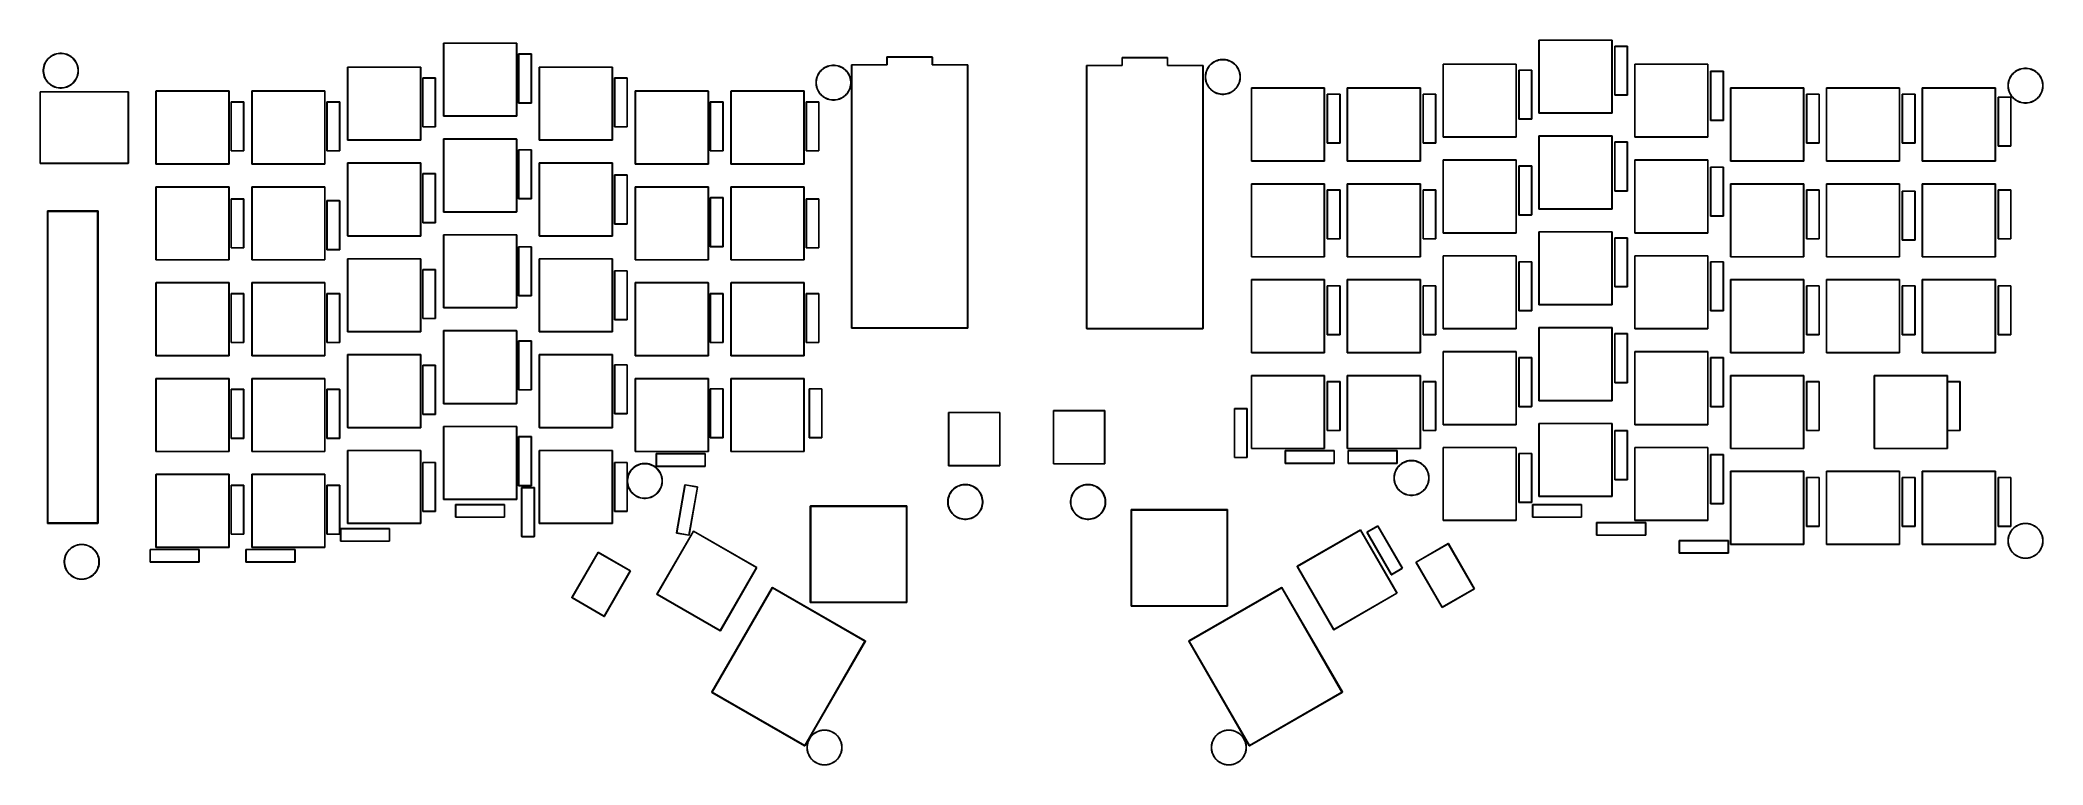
# Model space of a CAD drawing. Extents: x 15 to 413, y -153 to -9.
import ezdxf

# ---------------------------------------------------------------- set-up
doc = ezdxf.new("R2010")
doc.units = 0
doc.layers.add('BLACK', color=7, linetype='CONTINUOUS')

msp = doc.modelspace()

# ---------------------------------------------------------------- linework, layer by layer
at = {"layer": 'BLACK', "linetype": 'CONTINUOUS'}
for p, q in [((95.118774, -10.013725), (95.120677, -10.004158)), ((95.118774, -24.513725), (95.118774, -10.013725)), ((95.120677, -10.004158), (95.134207, -9.990628)), ((95.134207, -9.990628), (95.143774, -9.988725)), ((95.143774, -9.988725), (109.643774, -9.988725)), ((95.168774, -10.038725), (95.168774, -24.488725)), ((109.618774, -10.038725), (95.168774, -10.038725)), ((109.618774, -24.488725), (109.618774, -10.038725)), ((109.643774, -9.988725), (109.653341, -9.990628)), ((109.653341, -9.990628), (109.666871, -10.004158)), ((109.666871, -10.004158), (109.668774, -10.013725)), ((109.668774, -10.013725), (109.668774, -24.513725)), ((312.85646, -9.419), (312.858363, -9.409433)), ((312.85646, -23.919), (312.85646, -9.419)), ((312.858363, -9.409433), (312.871893, -9.395903)), ((312.871893, -9.395903), (312.88146, -9.394)), ((312.88146, -9.394), (327.38146, -9.394)), ((312.90646, -9.444), (312.90646, -23.894)), ((327.35646, -9.444), (312.90646, -9.444)), ((327.35646, -23.894), (327.35646, -9.444)), ((327.38146, -9.394), (327.391027, -9.395903)), ((327.391027, -9.395903), (327.404557, -9.409433)), ((327.404557, -9.409433), (327.40646, -9.419)), ((327.40646, -9.419), (327.40646, -23.919)), ((327.933089, -10.618378), (327.934992, -10.608811)), ((327.933089, -20.338378), (327.933089, -10.618378)), ((327.934992, -10.608811), (327.948522, -10.595281)), ((327.948522, -10.595281), (327.958089, -10.593378)), ((327.958089, -10.593378), (330.458089, -10.593378)), ((327.983089, -10.643378), (327.983089, -20.313378)), ((330.433089, -10.643378), (327.983089, -10.643378)), ((330.433089, -20.313378), (330.433089, -10.643378)), ((330.458089, -10.593378), (330.467656, -10.595281)), ((330.467656, -10.595281), (330.481186, -10.608811)), ((330.481186, -10.608811), (330.483089, -10.618378)), ((330.483089, -10.618378), (330.483089, -20.338378)), ((15.57914, -15.30788), (15.612566, -14.968502)), ((15.57914, -15.310131), (15.57914, -15.30788)), ((15.57914, -15.6489), (15.57914, -15.310131)), ((15.612566, -15.988278), (15.57914, -15.6489)), ((15.612566, -14.968502), (15.679095, -14.634034)), ((15.657938, -14.975232), (15.624954, -15.310131)), ((15.624954, -15.310131), (15.624954, -15.646649)), ((15.624954, -15.646649), (15.657938, -15.981548)), ((15.72359, -14.645179), (15.657938, -14.975232)), ((15.679095, -14.634034), (15.778088, -14.307698)), ((15.821276, -14.323151), (15.72359, -14.645179)), ((15.778088, -14.307698), (15.908591, -13.992636)), ((15.950056, -14.012248), (15.821276, -14.323151)), ((15.908591, -13.992636), (16.069347, -13.691883)), ((16.10869, -13.715464), (15.950056, -14.012248)), ((16.069347, -13.691883), (16.258808, -13.408335)), ((16.29565, -13.435659), (16.10869, -13.715464)), ((16.258808, -13.408335), (16.475149, -13.144723)), ((16.509136, -13.175526), (16.29565, -13.435659)), ((16.475149, -13.144723), (16.716287, -12.903585)), ((16.74709, -12.937572), (16.509136, -13.175526)), ((16.716287, -12.903585), (16.979899, -12.687244)), ((17.007223, -12.724086), (16.74709, -12.937572)), ((16.979899, -12.687244), (17.263447, -12.497783)), ((17.287028, -12.537126), (17.007223, -12.724086)), ((17.263447, -12.497783), (17.5642, -12.337027)), ((17.583812, -12.378492), (17.287028, -12.537126)), ((17.5642, -12.337027), (17.879262, -12.206524)), ((17.894715, -12.249712), (17.583812, -12.378492)), ((17.879262, -12.206524), (18.205598, -12.107531)), ((18.216743, -12.152026), (17.894715, -12.249712)), ((18.205598, -12.107531), (18.540066, -12.041002)), ((18.546796, -12.086374), (18.216743, -12.152026)), ((18.540066, -12.041002), (18.879444, -12.007576)), ((18.881695, -12.05339), (18.546796, -12.086374)), ((18.879444, -12.007576), (19.220464, -12.007576)), ((19.218213, -12.05339), (18.881695, -12.05339)), ((19.553112, -12.086374), (19.218213, -12.05339)), ((19.220464, -12.007576), (19.559842, -12.041002)), ((19.883165, -12.152026), (19.553112, -12.086374)), ((19.559842, -12.041002), (19.89431, -12.107531)), ((20.205193, -12.249712), (19.883165, -12.152026)), ((19.89431, -12.107531), (20.220646, -12.206524)), ((20.516096, -12.378492), (20.205193, -12.249712)), ((20.220646, -12.206524), (20.535708, -12.337027)), ((20.81288, -12.537126), (20.516096, -12.378492)), ((20.535708, -12.337027), (20.836461, -12.497783)), ((21.092685, -12.724086), (20.81288, -12.537126)), ((20.836461, -12.497783), (21.120009, -12.687244)), ((21.352818, -12.937572), (21.092685, -12.724086)), ((21.120009, -12.687244), (21.383621, -12.903585)), ((21.590772, -13.175526), (21.352818, -12.937572)), ((21.383621, -12.903585), (21.624759, -13.144723)), ((21.804258, -13.435659), (21.590772, -13.175526)), ((21.624759, -13.144723), (21.8411, -13.408335)), ((21.991218, -13.715464), (21.804258, -13.435659)), ((21.8411, -13.408335), (22.030561, -13.691883)), ((22.149852, -14.012248), (21.991218, -13.715464)), ((22.030561, -13.691883), (22.191317, -13.992636)), ((22.278632, -14.323151), (22.149852, -14.012248)), ((22.191317, -13.992636), (22.32182, -14.307698)), ((22.376318, -14.645179), (22.278632, -14.323151)), ((22.32182, -14.307698), (22.420813, -14.634034)), ((22.44197, -14.975232), (22.376318, -14.645179)), ((22.420813, -14.634034), (22.487342, -14.968502)), ((22.474954, -15.310131), (22.44197, -14.975232)), ((22.44197, -15.981548), (22.474954, -15.646649)), ((22.474954, -15.646649), (22.474954, -15.310131)), ((22.487342, -14.968502), (22.520768, -15.30788)), ((22.520768, -15.6489), (22.487342, -15.988278)), ((22.520768, -15.30788), (22.520768, -15.6489)), ((76.068774, -14.776225), (76.070677, -14.766658)), ((76.068774, -29.276225), (76.068774, -14.776225)), ((76.070677, -14.766658), (76.084207, -14.753128)), ((76.084207, -14.753128), (76.093774, -14.751225)), ((76.093774, -14.751225), (90.593774, -14.751225)), ((76.118774, -14.801225), (76.118774, -29.251225)), ((90.568774, -14.801225), (76.118774, -14.801225)), ((90.568774, -29.251225), (90.568774, -14.801225)), ((90.593774, -14.751225), (90.603341, -14.753128)), ((90.603341, -14.753128), (90.616871, -14.766658)), ((90.616871, -14.766658), (90.618774, -14.776225)), ((90.618774, -14.776225), (90.618774, -29.276225)), ((110.048533, -12.165775), (110.050436, -12.156208)), ((110.048533, -21.885775), (110.048533, -12.165775)), ((110.050436, -12.156208), (110.063966, -12.142678)), ((110.063966, -12.142678), (110.073533, -12.140775)), ((110.073533, -12.140775), (112.573533, -12.140775)), ((110.098533, -12.190775), (110.098533, -21.860775)), ((112.548533, -12.190775), (110.098533, -12.190775)), ((112.548533, -21.860775), (112.548533, -12.190775)), ((112.573533, -12.140775), (112.5831, -12.142678)), ((112.5831, -12.142678), (112.59663, -12.156208)), ((112.59663, -12.156208), (112.598533, -12.165775)), ((112.598533, -12.165775), (112.598533, -21.885775)), ((114.168774, -14.776225), (114.170677, -14.766658)), ((114.168774, -29.276225), (114.168774, -14.776225)), ((114.170677, -14.766658), (114.184207, -14.753128)), ((114.184207, -14.753128), (114.193774, -14.751225)), ((114.193774, -14.751225), (128.693774, -14.751225)), ((114.218774, -14.801225), (114.218774, -29.251225)), ((128.668774, -14.801225), (114.218774, -14.801225)), ((128.668774, -29.251225), (128.668774, -14.801225)), ((128.693774, -14.751225), (128.703341, -14.753128)), ((128.703341, -14.753128), (128.716871, -14.766658)), ((128.716871, -14.766658), (128.718774, -14.776225)), ((128.718774, -14.776225), (128.718774, -29.276225)), ((169.660165, -16.072703), (169.849626, -15.789155)), ((169.886468, -15.816479), (169.699508, -16.096284)), ((169.849626, -15.789155), (170.065967, -15.525543)), ((170.099954, -15.556346), (169.886468, -15.816479)), ((170.065967, -15.525543), (170.307105, -15.284405)), ((170.337908, -15.318392), (170.099954, -15.556346)), ((170.307105, -15.284405), (170.570717, -15.068064)), ((170.598041, -15.104906), (170.337908, -15.318392)), ((170.570717, -15.068064), (170.854265, -14.878603)), ((170.877846, -14.917946), (170.598041, -15.104906)), ((170.854265, -14.878603), (171.155018, -14.717847)), ((171.17463, -14.759312), (170.877846, -14.917946)), ((171.155018, -14.717847), (171.47008, -14.587344)), ((171.485533, -14.630532), (171.17463, -14.759312)), ((171.47008, -14.587344), (171.796416, -14.488351)), ((171.807561, -14.532846), (171.485533, -14.630532)), ((171.796416, -14.488351), (172.130884, -14.421822)), ((172.137614, -14.467194), (171.807561, -14.532846)), ((172.130884, -14.421822), (172.470262, -14.388396)), ((172.472513, -14.43421), (172.137614, -14.467194)), ((172.470262, -14.388396), (172.811282, -14.388396)), ((172.809031, -14.43421), (172.472513, -14.43421)), ((173.14393, -14.467194), (172.809031, -14.43421)), ((172.811282, -14.388396), (173.15066, -14.421822)), ((173.473983, -14.532846), (173.14393, -14.467194)), ((173.15066, -14.421822), (173.485128, -14.488351)), ((173.796011, -14.630532), (173.473983, -14.532846)), ((173.485128, -14.488351), (173.811464, -14.587344)), ((174.106914, -14.759312), (173.796011, -14.630532)), ((173.811464, -14.587344), (174.126526, -14.717847)), ((174.403698, -14.917946), (174.106914, -14.759312)), ((174.126526, -14.717847), (174.427279, -14.878603)), ((174.683503, -15.104906), (174.403698, -14.917946)), ((174.427279, -14.878603), (174.710827, -15.068064)), ((174.943636, -15.318392), (174.683503, -15.104906)), ((174.710827, -15.068064), (174.974439, -15.284405)), ((175.18159, -15.556346), (174.943636, -15.318392)), ((174.974439, -15.284405), (175.215577, -15.525543)), ((175.395076, -15.816479), (175.18159, -15.556346)), ((175.215577, -15.525543), (175.431918, -15.789155)), ((175.582036, -16.096284), (175.395076, -15.816479)), ((175.431918, -15.789155), (175.621379, -16.072703)), ((176.210098, -14.323703), (176.212001, -14.314136)), ((176.210098, -66.623703), (176.210098, -14.323703)), ((176.212001, -14.314136), (176.225531, -14.300606)), ((176.225531, -14.300606), (176.235098, -14.298703)), ((176.235098, -14.298703), (183.250098, -14.298703)), ((183.275098, -14.348703), (176.260098, -14.348703)), ((176.260098, -14.348703), (176.260098, -66.598703)), ((183.250098, -12.773703), (183.252001, -12.764136)), ((183.250098, -14.298703), (183.250098, -12.773703)), ((183.252001, -12.764136), (183.265531, -12.750606)), ((183.265531, -12.750606), (183.275098, -12.748703)), ((183.275098, -12.748703), (192.275098, -12.748703)), ((183.284665, -14.3468), (183.275098, -14.348703)), ((183.298195, -14.33327), (183.284665, -14.3468)), ((183.300098, -14.323703), (183.298195, -14.33327)), ((183.300098, -12.798703), (183.300098, -14.323703)), ((192.250098, -12.798703), (183.300098, -12.798703)), ((192.250098, -14.323703), (192.250098, -12.798703)), ((192.252001, -14.33327), (192.250098, -14.323703)), ((192.265531, -14.3468), (192.252001, -14.33327)), ((192.275098, -14.348703), (192.265531, -14.3468)), ((192.275098, -12.748703), (192.284665, -12.750606)), ((199.290098, -14.348703), (192.275098, -14.348703)), ((192.284665, -12.750606), (192.298195, -12.764136)), ((192.298195, -12.764136), (192.300098, -12.773703)), ((192.300098, -12.773703), (192.300098, -14.298703)), ((192.300098, -14.298703), (199.315098, -14.298703)), ((199.290098, -66.598703), (199.290098, -14.348703)), ((199.315098, -14.298703), (199.324665, -14.300606)), ((199.324665, -14.300606), (199.338195, -14.314136)), ((199.338195, -14.314136), (199.340098, -14.323703)), ((199.340098, -14.323703), (199.340098, -66.623703)), ((222.960729, -14.453691), (222.962632, -14.444124)), ((222.960729, -66.753691), (222.960729, -14.453691)), ((222.962632, -14.444124), (222.976162, -14.430594)), ((222.976162, -14.430594), (222.985729, -14.428691)), ((222.985729, -14.428691), (230.000729, -14.428691)), ((230.025729, -14.478691), (223.010729, -14.478691)), ((223.010729, -14.478691), (223.010729, -66.728691)), ((230.000729, -12.903691), (230.002632, -12.894124)), ((230.000729, -14.428691), (230.000729, -12.903691)), ((230.002632, -12.894124), (230.016162, -12.880594)), ((230.016162, -12.880594), (230.025729, -12.878691)), ((230.025729, -12.878691), (239.025729, -12.878691)), ((230.035296, -14.476788), (230.025729, -14.478691)), ((230.048826, -14.463258), (230.035296, -14.476788)), ((230.050729, -14.453691), (230.048826, -14.463258)), ((230.050729, -12.928691), (230.050729, -14.453691)), ((239.000729, -12.928691), (230.050729, -12.928691)), ((239.000729, -14.453691), (239.000729, -12.928691)), ((239.002632, -14.463258), (239.000729, -14.453691)), ((239.016162, -14.476788), (239.002632, -14.463258)), ((239.025729, -14.478691), (239.016162, -14.476788)), ((239.025729, -12.878691), (239.035296, -12.880594)), ((246.040729, -14.478691), (239.025729, -14.478691)), ((239.035296, -12.880594), (239.048826, -12.894124)), ((239.048826, -12.894124), (239.050729, -12.903691)), ((239.050729, -12.903691), (239.050729, -14.428691)), ((239.050729, -14.428691), (246.065729, -14.428691)), ((246.040729, -66.728691), (246.040729, -14.478691)), ((246.065729, -14.428691), (246.075296, -14.430594)), ((246.075296, -14.430594), (246.088826, -14.444124)), ((246.088826, -14.444124), (246.090729, -14.453691)), ((246.090729, -14.453691), (246.090729, -66.753691)), ((246.594072, -16.211612), (246.660601, -15.877144)), ((246.705096, -15.888289), (246.639444, -16.218342)), ((246.660601, -15.877144), (246.759594, -15.550808)), ((246.802782, -15.566261), (246.705096, -15.888289)), ((246.759594, -15.550808), (246.890097, -15.235746)), ((246.931562, -15.255358), (246.802782, -15.566261)), ((246.890097, -15.235746), (247.050853, -14.934993)), ((247.090196, -14.958574), (246.931562, -15.255358)), ((247.050853, -14.934993), (247.240314, -14.651445)), ((247.277156, -14.678769), (247.090196, -14.958574)), ((247.240314, -14.651445), (247.456655, -14.387833)), ((247.490642, -14.418636), (247.277156, -14.678769)), ((247.456655, -14.387833), (247.697793, -14.146695)), ((247.728596, -14.180682), (247.490642, -14.418636)), ((247.697793, -14.146695), (247.961405, -13.930354)), ((247.988729, -13.967196), (247.728596, -14.180682)), ((247.961405, -13.930354), (248.244953, -13.740893)), ((248.268534, -13.780236), (247.988729, -13.967196)), ((248.244953, -13.740893), (248.545706, -13.580137)), ((248.565318, -13.621602), (248.268534, -13.780236)), ((248.545706, -13.580137), (248.860768, -13.449634)), ((248.876221, -13.492822), (248.565318, -13.621602)), ((248.860768, -13.449634), (249.187104, -13.350641)), ((249.198249, -13.395136), (248.876221, -13.492822)), ((249.187104, -13.350641), (249.521572, -13.284112)), ((249.528302, -13.329484), (249.198249, -13.395136)), ((249.521572, -13.284112), (249.86095, -13.250686)), ((249.863201, -13.2965), (249.528302, -13.329484)), ((249.86095, -13.250686), (250.20197, -13.250686)), ((250.199719, -13.2965), (249.863201, -13.2965)), ((250.534618, -13.329484), (250.199719, -13.2965)), ((250.20197, -13.250686), (250.541348, -13.284112)), ((250.864671, -13.395136), (250.534618, -13.329484)), ((250.541348, -13.284112), (250.875816, -13.350641)), ((251.186699, -13.492822), (250.864671, -13.395136)), ((250.875816, -13.350641), (251.202152, -13.449634)), ((251.497602, -13.621602), (251.186699, -13.492822)), ((251.202152, -13.449634), (251.517214, -13.580137)), ((251.794386, -13.780236), (251.497602, -13.621602)), ((251.517214, -13.580137), (251.817967, -13.740893)), ((252.074191, -13.967196), (251.794386, -13.780236)), ((251.817967, -13.740893), (252.101515, -13.930354)), ((252.334324, -14.180682), (252.074191, -13.967196)), ((252.101515, -13.930354), (252.365127, -14.146695)), ((252.572278, -14.418636), (252.334324, -14.180682)), ((252.365127, -14.146695), (252.606265, -14.387833)), ((252.785764, -14.678769), (252.572278, -14.418636)), ((252.606265, -14.387833), (252.822606, -14.651445)), ((252.972724, -14.958574), (252.785764, -14.678769)), ((252.822606, -14.651445), (253.012067, -14.934993)), ((253.131358, -15.255358), (252.972724, -14.958574)), ((253.012067, -14.934993), (253.172823, -15.235746)), ((253.260138, -15.566261), (253.131358, -15.255358)), ((253.172823, -15.235746), (253.303326, -15.550808)), ((253.357824, -15.888289), (253.260138, -15.566261)), ((253.303326, -15.550808), (253.402319, -15.877144)), ((253.423476, -16.218342), (253.357824, -15.888289)), ((253.402319, -15.877144), (253.468848, -16.211612)), ((293.80646, -14.1815), (293.808363, -14.171933)), ((293.80646, -28.6815), (293.80646, -14.1815)), ((293.808363, -14.171933), (293.821893, -14.158403)), ((293.821893, -14.158403), (293.83146, -14.1565)), ((293.83146, -14.1565), (308.33146, -14.1565)), ((293.85646, -14.2065), (293.85646, -28.6565)), ((308.30646, -14.2065), (293.85646, -14.2065)), ((308.30646, -28.6565), (308.30646, -14.2065)), ((308.33146, -14.1565), (308.341027, -14.158403)), ((308.341027, -14.158403), (308.354557, -14.171933)), ((308.354557, -14.171933), (308.35646, -14.1815)), ((308.35646, -14.1815), (308.35646, -28.6815)), ((308.883073, -15.380882), (308.884976, -15.371315)), ((308.883073, -25.100882), (308.883073, -15.380882)), ((308.884976, -15.371315), (308.898506, -15.357785)), ((308.898506, -15.357785), (308.908073, -15.355882)), ((308.908073, -15.355882), (311.408073, -15.355882)), ((308.933073, -15.405882), (308.933073, -25.075882)), ((311.383073, -15.405882), (308.933073, -15.405882)), ((311.383073, -25.075882), (311.383073, -15.405882)), ((311.408073, -15.355882), (311.41764, -15.357785)), ((311.41764, -15.357785), (311.43117, -15.371315)), ((311.43117, -15.371315), (311.433073, -15.380882)), ((311.433073, -15.380882), (311.433073, -25.100882)), ((331.90646, -14.1815), (331.908363, -14.171933)), ((331.90646, -28.6815), (331.90646, -14.1815)), ((331.908363, -14.171933), (331.921893, -14.158403)), ((331.921893, -14.158403), (331.93146, -14.1565)), ((331.93146, -14.1565), (346.43146, -14.1565)), ((331.95646, -14.2065), (331.95646, -28.6565)), ((346.40646, -14.2065), (331.95646, -14.2065)), ((346.40646, -28.6565), (346.40646, -14.2065)), ((346.43146, -14.1565), (346.441027, -14.158403)), ((346.441027, -14.158403), (346.454557, -14.171933)), ((346.454557, -14.171933), (346.45646, -14.1815)), ((346.45646, -14.1815), (346.45646, -28.6815)), ((346.983105, -15.619004), (346.985008, -15.609437)), ((346.983105, -25.339004), (346.983105, -15.619004)), ((346.985008, -15.609437), (346.998538, -15.595907)), ((346.998538, -15.595907), (347.008105, -15.594004)), ((347.008105, -15.594004), (349.508105, -15.594004)), ((347.033105, -15.644004), (347.033105, -25.314004)), ((349.483105, -15.644004), (347.033105, -15.644004)), ((349.483105, -25.314004), (349.483105, -15.644004)), ((349.508105, -15.594004), (349.517672, -15.595907)), ((349.517672, -15.595907), (349.531202, -15.609437)), ((349.531202, -15.609437), (349.533105, -15.619004)), ((349.533105, -15.619004), (349.533105, -25.339004)), ((407.000539, -16.121276), (407.241677, -15.880138)), ((407.27248, -15.914125), (407.034526, -16.152079)), ((407.241677, -15.880138), (407.505289, -15.663797)), ((407.532613, -15.700639), (407.27248, -15.914125)), ((407.505289, -15.663797), (407.788837, -15.474336)), ((407.812418, -15.513679), (407.532613, -15.700639)), ((407.788837, -15.474336), (408.08959, -15.31358)), ((408.109202, -15.355045), (407.812418, -15.513679)), ((408.08959, -15.31358), (408.404652, -15.183077)), ((408.420105, -15.226265), (408.109202, -15.355045)), ((408.404652, -15.183077), (408.730988, -15.084084)), ((408.742133, -15.128579), (408.420105, -15.226265)), ((408.730988, -15.084084), (409.065456, -15.017555)), ((409.072186, -15.062927), (408.742133, -15.128579)), ((409.065456, -15.017555), (409.404834, -14.984129)), ((409.407085, -15.029943), (409.072186, -15.062927)), ((409.404834, -14.984129), (409.745854, -14.984129)), ((409.743603, -15.029943), (409.407085, -15.029943)), ((410.078502, -15.062927), (409.743603, -15.029943)), ((409.745854, -14.984129), (410.085232, -15.017555)), ((410.408555, -15.128579), (410.078502, -15.062927)), ((410.085232, -15.017555), (410.4197, -15.084084)), ((410.730583, -15.226265), (410.408555, -15.128579)), ((410.4197, -15.084084), (410.746036, -15.183077)), ((411.041486, -15.355045), (410.730583, -15.226265)), ((410.746036, -15.183077), (411.061098, -15.31358)), ((411.33827, -15.513679), (411.041486, -15.355045)), ((411.061098, -15.31358), (411.361851, -15.474336)), ((411.618075, -15.700639), (411.33827, -15.513679)), ((411.361851, -15.474336), (411.645399, -15.663797)), ((411.878208, -15.914125), (411.618075, -15.700639)), ((411.645399, -15.663797), (411.909011, -15.880138)), ((412.116162, -16.152079), (411.878208, -15.914125)), ((411.909011, -15.880138), (412.150149, -16.121276)), ((14.931274, -19.688725), (14.933177, -19.679158)), ((14.931274, -33.888725), (14.931274, -19.688725)), ((14.933177, -19.679158), (14.946707, -19.665628)), ((14.946707, -19.665628), (14.956274, -19.663725)), ((14.956274, -19.663725), (32.456274, -19.663725)), ((14.981274, -19.713725), (14.981274, -33.863725)), ((32.431274, -19.713725), (14.981274, -19.713725)), ((15.679095, -16.322746), (15.612566, -15.988278)), ((15.657938, -15.981548), (15.72359, -16.311601)), ((15.778088, -16.649082), (15.679095, -16.322746)), ((15.72359, -16.311601), (15.821276, -16.633629)), ((15.908591, -16.964144), (15.778088, -16.649082)), ((15.821276, -16.633629), (15.950056, -16.944532)), ((16.069347, -17.264897), (15.908591, -16.964144)), ((15.950056, -16.944532), (16.10869, -17.241316)), ((16.258808, -17.548445), (16.069347, -17.264897)), ((16.10869, -17.241316), (16.29565, -17.521121)), ((16.475149, -17.812057), (16.258808, -17.548445)), ((16.29565, -17.521121), (16.509136, -17.781254)), ((16.716287, -18.053195), (16.475149, -17.812057)), ((16.509136, -17.781254), (16.74709, -18.019208)), ((16.979899, -18.269536), (16.716287, -18.053195)), ((16.74709, -18.019208), (17.007223, -18.232694)), ((17.263447, -18.458997), (16.979899, -18.269536)), ((17.007223, -18.232694), (17.287028, -18.419654)), ((17.5642, -18.619753), (17.263447, -18.458997)), ((17.287028, -18.419654), (17.583812, -18.578288)), ((17.879262, -18.750256), (17.5642, -18.619753)), ((17.583812, -18.578288), (17.894715, -18.707068)), ((18.205598, -18.849249), (17.879262, -18.750256)), ((17.894715, -18.707068), (18.216743, -18.804754)), ((18.540066, -18.915778), (18.205598, -18.849249)), ((18.216743, -18.804754), (18.546796, -18.870406)), ((18.879444, -18.949204), (18.540066, -18.915778)), ((18.546796, -18.870406), (18.881695, -18.90339)), ((19.220464, -18.949204), (18.879444, -18.949204)), ((18.881695, -18.90339), (19.218213, -18.90339)), ((19.218213, -18.90339), (19.553112, -18.870406)), ((19.559842, -18.915778), (19.220464, -18.949204)), ((19.553112, -18.870406), (19.883165, -18.804754)), ((19.89431, -18.849249), (19.559842, -18.915778)), ((19.883165, -18.804754), (20.205193, -18.707068)), ((20.220646, -18.750256), (19.89431, -18.849249)), ((20.205193, -18.707068), (20.516096, -18.578288)), ((20.535708, -18.619753), (20.220646, -18.750256)), ((20.516096, -18.578288), (20.81288, -18.419654)), ((20.836461, -18.458997), (20.535708, -18.619753)), ((20.81288, -18.419654), (21.092685, -18.232694)), ((21.120009, -18.269536), (20.836461, -18.458997)), ((21.092685, -18.232694), (21.352818, -18.019208)), ((21.383621, -18.053195), (21.120009, -18.269536)), ((21.352818, -18.019208), (21.590772, -17.781254)), ((21.624759, -17.812057), (21.383621, -18.053195)), ((21.590772, -17.781254), (21.804258, -17.521121)), ((21.8411, -17.548445), (21.624759, -17.812057)), ((21.804258, -17.521121), (21.991218, -17.241316)), ((22.030561, -17.264897), (21.8411, -17.548445)), ((21.991218, -17.241316), (22.149852, -16.944532)), ((22.191317, -16.964144), (22.030561, -17.264897)), ((22.149852, -16.944532), (22.278632, -16.633629)), ((22.32182, -16.649082), (22.191317, -16.964144)), ((22.278632, -16.633629), (22.376318, -16.311601)), ((22.420813, -16.322746), (22.32182, -16.649082)), ((22.376318, -16.311601), (22.44197, -15.981548)), ((22.487342, -15.988278), (22.420813, -16.322746)), ((32.431274, -33.863725), (32.431274, -19.713725)), ((32.456274, -19.663725), (32.465841, -19.665628)), ((32.465841, -19.665628), (32.479371, -19.679158)), ((32.479371, -19.679158), (32.481274, -19.688725)), ((32.481274, -19.688725), (32.481274, -33.888725)), ((37.968774, -19.538725), (37.970677, -19.529158)), ((37.968774, -34.038725), (37.968774, -19.538725)), ((37.970677, -19.529158), (37.984207, -19.515628)), ((37.984207, -19.515628), (37.993774, -19.513725)), ((37.993774, -19.513725), (52.493774, -19.513725)), ((38.018774, -19.563725), (38.018774, -34.013725)), ((52.468774, -19.563725), (38.018774, -19.563725)), ((52.468774, -34.013725), (52.468774, -19.563725)), ((52.493774, -19.513725), (52.503341, -19.515628)), ((52.503341, -19.515628), (52.516871, -19.529158)), ((52.516871, -19.529158), (52.518774, -19.538725)), ((52.518774, -19.538725), (52.518774, -34.038725)), ((57.018774, -19.538725), (57.020677, -19.529158)), ((57.018774, -34.038725), (57.018774, -19.538725)), ((57.020677, -19.529158), (57.034207, -19.515628)), ((57.034207, -19.515628), (57.043774, -19.513725)), ((57.043774, -19.513725), (71.543774, -19.513725)), ((57.068774, -19.563725), (57.068774, -34.013725)), ((71.518774, -19.563725), (57.068774, -19.563725)), ((71.518774, -34.013725), (71.518774, -19.563725)), ((71.543774, -19.513725), (71.553341, -19.515628)), ((71.553341, -19.515628), (71.566871, -19.529158)), ((71.566871, -19.529158), (71.568774, -19.538725)), ((71.568774, -19.538725), (71.568774, -34.038725)), ((90.998517, -16.928279), (91.00042, -16.918712)), ((90.998517, -26.648279), (90.998517, -16.928279)), ((91.00042, -16.918712), (91.01395, -16.905182)), ((91.01395, -16.905182), (91.023517, -16.903279)), ((91.023517, -16.903279), (93.523517, -16.903279)), ((91.048517, -16.953279), (91.048517, -26.623279)), ((93.498517, -16.953279), (91.048517, -16.953279)), ((93.498517, -26.623279), (93.498517, -16.953279)), ((93.523517, -16.903279), (93.533084, -16.905182)), ((93.533084, -16.905182), (93.546614, -16.918712)), ((93.546614, -16.918712), (93.548517, -16.928279)), ((93.548517, -16.928279), (93.548517, -26.648279)), ((129.098549, -16.928279), (129.100452, -16.918712)), ((129.098549, -26.648279), (129.098549, -16.928279)), ((129.100452, -16.918712), (129.113982, -16.905182)), ((129.113982, -16.905182), (129.123549, -16.903279)), ((129.123549, -16.903279), (131.623549, -16.903279)), ((129.148549, -16.953279), (129.148549, -26.623279)), ((131.598549, -16.953279), (129.148549, -16.953279)), ((131.598549, -26.623279), (131.598549, -16.953279)), ((131.623549, -16.903279), (131.633116, -16.905182)), ((131.633116, -16.905182), (131.646646, -16.918712)), ((131.646646, -16.918712), (131.648549, -16.928279)), ((131.648549, -16.928279), (131.648549, -26.648279)), ((133.218774, -19.538725), (133.220677, -19.529158)), ((133.218774, -34.038725), (133.218774, -19.538725)), ((133.220677, -19.529158), (133.234207, -19.515628)), ((133.234207, -19.515628), (133.243774, -19.513725)), ((133.243774, -19.513725), (147.743774, -19.513725)), ((133.268774, -19.563725), (133.268774, -34.013725)), ((147.718774, -19.563725), (133.268774, -19.563725)), ((147.718774, -34.013725), (147.718774, -19.563725)), ((147.743774, -19.513725), (147.753341, -19.515628)), ((147.753341, -19.515628), (147.766871, -19.529158)), ((147.766871, -19.529158), (147.768774, -19.538725)), ((147.768774, -19.538725), (147.768774, -34.038725)), ((152.268774, -19.538725), (152.270677, -19.529158)), ((152.268774, -34.038725), (152.268774, -19.538725)), ((152.270677, -19.529158), (152.284207, -19.515628)), ((152.284207, -19.515628), (152.293774, -19.513725)), ((152.293774, -19.513725), (166.793774, -19.513725)), ((152.318774, -19.563725), (152.318774, -34.013725)), ((166.768774, -19.563725), (152.318774, -19.563725)), ((166.768774, -34.013725), (166.768774, -19.563725)), ((166.793774, -19.513725), (166.803341, -19.515628)), ((166.803341, -19.515628), (166.816871, -19.529158)), ((166.816871, -19.529158), (166.818774, -19.538725)), ((166.818774, -19.538725), (166.818774, -34.038725)), ((169.169958, -17.6887), (169.203384, -17.349322)), ((169.169958, -17.690951), (169.169958, -17.6887)), ((169.169958, -18.02972), (169.169958, -17.690951)), ((169.203384, -18.369098), (169.169958, -18.02972)), ((169.203384, -17.349322), (169.269913, -17.014854)), ((169.269913, -18.703566), (169.203384, -18.369098)), ((169.248756, -17.356052), (169.215772, -17.690951)), ((169.215772, -17.690951), (169.215772, -18.027469)), ((169.215772, -18.027469), (169.248756, -18.362368)), ((169.314408, -17.025999), (169.248756, -17.356052)), ((169.248756, -18.362368), (169.314408, -18.692421)), ((169.269913, -17.014854), (169.368906, -16.688518)), ((169.368906, -19.029902), (169.269913, -18.703566)), ((169.412094, -16.703971), (169.314408, -17.025999)), ((169.314408, -18.692421), (169.412094, -19.014449)), ((169.368906, -16.688518), (169.499409, -16.373456)), ((169.499409, -19.344964), (169.368906, -19.029902)), ((169.540874, -16.393068), (169.412094, -16.703971)), ((169.412094, -19.014449), (169.540874, -19.325352)), ((169.499409, -16.373456), (169.660165, -16.072703)), ((169.660165, -19.645717), (169.499409, -19.344964)), ((169.699508, -16.096284), (169.540874, -16.393068)), ((169.540874, -19.325352), (169.699508, -19.622136)), ((169.849626, -19.929265), (169.660165, -19.645717)), ((169.699508, -19.622136), (169.886468, -19.901941)), ((169.886468, -19.901941), (170.099954, -20.162074)), ((175.18159, -20.162074), (175.395076, -19.901941)), ((175.395076, -19.901941), (175.582036, -19.622136)), ((175.621379, -19.645717), (175.431918, -19.929265)), ((175.74067, -16.393068), (175.582036, -16.096284)), ((175.582036, -19.622136), (175.74067, -19.325352)), ((175.621379, -16.072703), (175.782135, -16.373456)), ((175.782135, -19.344964), (175.621379, -19.645717)), ((175.86945, -16.703971), (175.74067, -16.393068)), ((175.74067, -19.325352), (175.86945, -19.014449)), ((175.782135, -16.373456), (175.912638, -16.688518)), ((175.912638, -19.029902), (175.782135, -19.344964)), ((175.967136, -17.025999), (175.86945, -16.703971)), ((175.86945, -19.014449), (175.967136, -18.692421)), ((175.912638, -16.688518), (176.011631, -17.014854)), ((176.011631, -18.703566), (175.912638, -19.029902)), ((176.032788, -17.356052), (175.967136, -17.025999)), ((175.967136, -18.692421), (176.032788, -18.362368)), ((176.011631, -17.014854), (176.07816, -17.349322)), ((176.07816, -18.369098), (176.011631, -18.703566)), ((176.065772, -17.690951), (176.032788, -17.356052)), ((176.032788, -18.362368), (176.065772, -18.027469)), ((176.065772, -18.027469), (176.065772, -17.690951)), ((176.07816, -17.349322), (176.111586, -17.6887)), ((176.111586, -18.02972), (176.07816, -18.369098)), ((176.111586, -17.6887), (176.111586, -18.02972)), ((246.560646, -16.55099), (246.594072, -16.211612)), ((246.560646, -16.553241), (246.560646, -16.55099)), ((246.560646, -16.89201), (246.560646, -16.553241)), ((246.594072, -17.231388), (246.560646, -16.89201)), ((246.660601, -17.565856), (246.594072, -17.231388)), ((246.639444, -16.218342), (246.60646, -16.553241)), ((246.60646, -16.553241), (246.60646, -16.889759)), ((246.60646, -16.889759), (246.639444, -17.224658)), ((246.639444, -17.224658), (246.705096, -17.554711)), ((246.759594, -17.892192), (246.660601, -17.565856)), ((246.705096, -17.554711), (246.802782, -17.876739)), ((246.890097, -18.207254), (246.759594, -17.892192)), ((246.802782, -17.876739), (246.931562, -18.187642)), ((247.050853, -18.508007), (246.890097, -18.207254)), ((246.931562, -18.187642), (247.090196, -18.484426)), ((247.240314, -18.791555), (247.050853, -18.508007)), ((247.090196, -18.484426), (247.277156, -18.764231)), ((247.456655, -19.055167), (247.240314, -18.791555)), ((247.277156, -18.764231), (247.490642, -19.024364)), ((247.697793, -19.296305), (247.456655, -19.055167)), ((247.490642, -19.024364), (247.728596, -19.262318)), ((247.961405, -19.512646), (247.697793, -19.296305)), ((247.728596, -19.262318), (247.988729, -19.475804)), ((248.244953, -19.702107), (247.961405, -19.512646)), ((247.988729, -19.475804), (248.268534, -19.662764)), ((248.545706, -19.862863), (248.244953, -19.702107)), ((248.268534, -19.662764), (248.565318, -19.821398)), ((248.860768, -19.993366), (248.545706, -19.862863)), ((248.565318, -19.821398), (248.876221, -19.950178)), ((251.186699, -19.950178), (251.497602, -19.821398)), ((251.517214, -19.862863), (251.202152, -19.993366)), ((251.497602, -19.821398), (251.794386, -19.662764)), ((251.817967, -19.702107), (251.517214, -19.862863)), ((251.794386, -19.662764), (252.074191, -19.475804)), ((252.101515, -19.512646), (251.817967, -19.702107)), ((252.074191, -19.475804), (252.334324, -19.262318)), ((252.365127, -19.296305), (252.101515, -19.512646)), ((252.334324, -19.262318), (252.572278, -19.024364)), ((252.606265, -19.055167), (252.365127, -19.296305)), ((252.572278, -19.024364), (252.785764, -18.764231)), ((252.822606, -18.791555), (252.606265, -19.055167)), ((252.785764, -18.764231), (252.972724, -18.484426)), ((253.012067, -18.508007), (252.822606, -18.791555)), ((252.972724, -18.484426), (253.131358, -18.187642)), ((253.172823, -18.207254), (253.012067, -18.508007)), ((253.131358, -18.187642), (253.260138, -17.876739)), ((253.303326, -17.892192), (253.172823, -18.207254)), ((253.260138, -17.876739), (253.357824, -17.554711)), ((253.402319, -17.565856), (253.303326, -17.892192)), ((253.357824, -17.554711), (253.423476, -17.224658)), ((253.468848, -17.231388), (253.402319, -17.565856)), ((253.45646, -16.553241), (253.423476, -16.218342)), ((253.423476, -17.224658), (253.45646, -16.889759)), ((253.45646, -16.889759), (253.45646, -16.553241)), ((253.468848, -16.211612), (253.502274, -16.55099)), ((253.502274, -16.89201), (253.468848, -17.231388)), ((253.502274, -16.55099), (253.502274, -16.89201)), ((255.70646, -18.944), (255.708363, -18.934433)), ((255.70646, -33.444), (255.70646, -18.944)), ((255.708363, -18.934433), (255.721893, -18.920903)), ((255.721893, -18.920903), (255.73146, -18.919)), ((255.73146, -18.919), (270.23146, -18.919)), ((255.75646, -18.969), (255.75646, -33.419)), ((270.20646, -18.969), (255.75646, -18.969)), ((270.20646, -33.419), (270.20646, -18.969)), ((270.23146, -18.919), (270.241027, -18.920903)), ((270.241027, -18.920903), (270.254557, -18.934433)), ((270.254557, -18.934433), (270.25646, -18.944)), ((270.25646, -18.944), (270.25646, -33.444)), ((274.75646, -18.944), (274.758363, -18.934433)), ((274.75646, -33.444), (274.75646, -18.944)), ((274.758363, -18.934433), (274.771893, -18.920903)), ((274.771893, -18.920903), (274.78146, -18.919)), ((274.78146, -18.919), (289.28146, -18.919)), ((274.80646, -18.969), (274.80646, -33.419)), ((289.25646, -18.969), (274.80646, -18.969)), ((289.25646, -33.419), (289.25646, -18.969)), ((289.28146, -18.919), (289.291027, -18.920903)), ((289.291027, -18.920903), (289.304557, -18.934433)), ((289.304557, -18.934433), (289.30646, -18.944)), ((289.30646, -18.944), (289.30646, -33.444)), ((350.95646, -18.944), (350.958363, -18.934433)), ((350.95646, -33.444), (350.95646, -18.944)), ((350.958363, -18.934433), (350.971893, -18.920903)), ((350.971893, -18.920903), (350.98146, -18.919)), ((350.98146, -18.919), (365.48146, -18.919)), ((351.00646, -18.969), (351.00646, -33.419)), ((365.45646, -18.969), (351.00646, -18.969)), ((365.45646, -33.419), (365.45646, -18.969)), ((365.48146, -18.919), (365.491027, -18.920903)), ((365.491027, -18.920903), (365.504557, -18.934433)), ((365.504557, -18.934433), (365.50646, -18.944)), ((365.50646, -18.944), (365.50646, -33.444)), ((370.00646, -18.944), (370.008363, -18.934433)), ((370.00646, -33.444), (370.00646, -18.944)), ((370.008363, -18.934433), (370.021893, -18.920903)), ((370.021893, -18.920903), (370.03146, -18.919)), ((370.03146, -18.919), (384.53146, -18.919)), ((370.05646, -18.969), (370.05646, -33.419)), ((384.50646, -18.969), (370.05646, -18.969)), ((384.50646, -33.419), (384.50646, -18.969)), ((384.53146, -18.919), (384.541027, -18.920903)), ((384.541027, -18.920903), (384.554557, -18.934433)), ((384.554557, -18.934433), (384.55646, -18.944)), ((384.55646, -18.944), (384.55646, -33.444)), ((389.05646, -18.944), (389.058363, -18.934433)), ((389.05646, -33.444), (389.05646, -18.944)), ((389.058363, -18.934433), (389.071893, -18.920903)), ((389.071893, -18.920903), (389.08146, -18.919)), ((389.08146, -18.919), (403.58146, -18.919)), ((389.10646, -18.969), (389.10646, -33.419)), ((403.55646, -18.969), (389.10646, -18.969)), ((403.55646, -33.419), (403.55646, -18.969)), ((403.58146, -18.919), (403.591027, -18.920903)), ((403.591027, -18.920903), (403.604557, -18.934433)), ((403.604557, -18.934433), (403.60646, -18.944)), ((403.60646, -18.944), (403.60646, -33.444)), ((406.10453, -18.284433), (406.137956, -17.945055)), ((406.10453, -18.286684), (406.10453, -18.284433)), ((406.10453, -18.625453), (406.10453, -18.286684)), ((406.137956, -18.964831), (406.10453, -18.625453)), ((406.137956, -17.945055), (406.204485, -17.610587)), ((406.204485, -19.299299), (406.137956, -18.964831)), ((406.183328, -17.951785), (406.150344, -18.286684)), ((406.150344, -18.286684), (406.150344, -18.623202)), ((406.150344, -18.623202), (406.183328, -18.958101)), ((406.24898, -17.621732), (406.183328, -17.951785)), ((406.183328, -18.958101), (406.24898, -19.288154)), ((406.204485, -17.610587), (406.303478, -17.284251)), ((406.303478, -19.625635), (406.204485, -19.299299)), ((406.346666, -17.299704), (406.24898, -17.621732)), ((406.24898, -19.288154), (406.346666, -19.610182)), ((406.303478, -17.284251), (406.433981, -16.969189)), ((406.433981, -19.940697), (406.303478, -19.625635)), ((406.475446, -16.988801), (406.346666, -17.299704)), ((406.346666, -19.610182), (406.475446, -19.921085)), ((406.433981, -16.969189), (406.594737, -16.668436)), ((406.63408, -16.692017), (406.475446, -16.988801)), ((406.594737, -16.668436), (406.784198, -16.384888)), ((406.82104, -16.412212), (406.63408, -16.692017)), ((406.784198, -16.384888), (407.000539, -16.121276)), ((407.034526, -16.152079), (406.82104, -16.412212)), ((412.329648, -16.412212), (412.116162, -16.152079)), ((412.150149, -16.121276), (412.36649, -16.384888)), ((412.516608, -16.692017), (412.329648, -16.412212)), ((412.36649, -16.384888), (412.555951, -16.668436)), ((412.675242, -16.988801), (412.516608, -16.692017)), ((412.555951, -16.668436), (412.716707, -16.969189)), ((412.804022, -17.299704), (412.675242, -16.988801)), ((412.675242, -19.921085), (412.804022, -19.610182)), ((412.716707, -16.969189), (412.84721, -17.284251)), ((412.84721, -19.625635), (412.716707, -19.940697)), ((412.901708, -17.621732), (412.804022, -17.299704)), ((412.804022, -19.610182), (412.901708, -19.288154)), ((412.84721, -17.284251), (412.946203, -17.610587)), ((412.946203, -19.299299), (412.84721, -19.625635)), ((412.96736, -17.951785), (412.901708, -17.621732)), ((412.901708, -19.288154), (412.96736, -18.958101)), ((412.946203, -17.610587), (413.012732, -17.945055)), ((413.012732, -18.964831), (412.946203, -19.299299)), ((413.000344, -18.286684), (412.96736, -17.951785)), ((412.96736, -18.958101), (413.000344, -18.623202)), ((413.000344, -18.623202), (413.000344, -18.286684)), ((413.012732, -17.945055), (413.046158, -18.284433)), ((413.046158, -18.625453), (413.012732, -18.964831)), ((413.046158, -18.284433), (413.046158, -18.625453)), ((52.898485, -21.690783), (52.900388, -21.681216)), ((52.898485, -31.410783), (52.898485, -21.690783)), ((52.900388, -21.681216), (52.913918, -21.667686)), ((52.913918, -21.667686), (52.923485, -21.665783)), ((52.923485, -21.665783), (55.423485, -21.665783)), ((52.948485, -21.715783), (52.948485, -31.385783)), ((55.398485, -21.715783), (52.948485, -21.715783)), ((55.398485, -31.385783), (55.398485, -21.715783)), ((55.423485, -21.665783), (55.433052, -21.667686)), ((55.433052, -21.667686), (55.446582, -21.681216)), ((55.446582, -21.681216), (55.448485, -21.690783)), ((55.448485, -21.690783), (55.448485, -31.410783)), ((71.948501, -21.690783), (71.950404, -21.681216)), ((71.948501, -31.410783), (71.948501, -21.690783)), ((71.950404, -21.681216), (71.963934, -21.667686)), ((71.963934, -21.667686), (71.973501, -21.665783)), ((71.973501, -21.665783), (74.473501, -21.665783)), ((71.998501, -21.715783), (71.998501, -31.385783)), ((74.448501, -21.715783), (71.998501, -21.715783)), ((74.448501, -31.385783), (74.448501, -21.715783)), ((74.473501, -21.665783), (74.483068, -21.667686)), ((74.483068, -21.667686), (74.496598, -21.681216)), ((74.496598, -21.681216), (74.498501, -21.690783)), ((74.498501, -21.690783), (74.498501, -31.410783)), ((110.050436, -21.895342), (110.048533, -21.885775)), ((110.063966, -21.908872), (110.050436, -21.895342)), ((110.073533, -21.910775), (110.063966, -21.908872)), ((112.573533, -21.910775), (110.073533, -21.910775)), ((110.098533, -21.860775), (112.548533, -21.860775)), ((112.5831, -21.908872), (112.573533, -21.910775)), ((112.59663, -21.895342), (112.5831, -21.908872)), ((112.598533, -21.885775), (112.59663, -21.895342)), ((148.148565, -21.690783), (148.150468, -21.681216)), ((148.148565, -31.410783), (148.148565, -21.690783)), ((148.150468, -21.681216), (148.163998, -21.667686)), ((148.163998, -21.667686), (148.173565, -21.665783)), ((148.173565, -21.665783), (150.673565, -21.665783)), ((148.198565, -21.715783), (148.198565, -31.385783)), ((150.648565, -21.715783), (148.198565, -21.715783)), ((150.648565, -31.385783), (150.648565, -21.715783)), ((150.673565, -21.665783), (150.683132, -21.667686)), ((150.683132, -21.667686), (150.696662, -21.681216)), ((150.696662, -21.681216), (150.698565, -21.690783)), ((150.698565, -21.690783), (150.698565, -31.410783)), ((167.198581, -21.690783), (167.200484, -21.681216)), ((167.198581, -31.410783), (167.198581, -21.690783)), ((167.200484, -21.681216), (167.214014, -21.667686)), ((167.214014, -21.667686), (167.223581, -21.665783)), ((167.223581, -21.665783), (169.723581, -21.665783)), ((167.248581, -21.715783), (167.248581, -31.385783)), ((169.698581, -21.715783), (167.248581, -21.715783)), ((169.698581, -31.385783), (169.698581, -21.715783)), ((169.723581, -21.665783), (169.733148, -21.667686)), ((169.733148, -21.667686), (169.746678, -21.681216)), ((169.746678, -21.681216), (169.748581, -21.690783)), ((169.748581, -21.690783), (169.748581, -31.410783)), ((170.065967, -20.192877), (169.849626, -19.929265)), ((170.307105, -20.434015), (170.065967, -20.192877)), ((170.099954, -20.162074), (170.337908, -20.400028)), ((170.570717, -20.650356), (170.307105, -20.434015)), ((170.337908, -20.400028), (170.598041, -20.613514)), ((170.854265, -20.839817), (170.570717, -20.650356)), ((170.598041, -20.613514), (170.877846, -20.800474)), ((171.155018, -21.000573), (170.854265, -20.839817)), ((170.877846, -20.800474), (171.17463, -20.959108)), ((171.47008, -21.131076), (171.155018, -21.000573)), ((171.17463, -20.959108), (171.485533, -21.087888)), ((171.796416, -21.230069), (171.47008, -21.131076)), ((171.485533, -21.087888), (171.807561, -21.185574)), ((172.130884, -21.296598), (171.796416, -21.230069)), ((171.807561, -21.185574), (172.137614, -21.251226)), ((172.470262, -21.330024), (172.130884, -21.296598)), ((172.137614, -21.251226), (172.472513, -21.28421)), ((172.811282, -21.330024), (172.470262, -21.330024)), ((172.472513, -21.28421), (172.809031, -21.28421)), ((172.809031, -21.28421), (173.14393, -21.251226)), ((173.15066, -21.296598), (172.811282, -21.330024)), ((173.14393, -21.251226), (173.473983, -21.185574)), ((173.485128, -21.230069), (173.15066, -21.296598)), ((173.473983, -21.185574), (173.796011, -21.087888)), ((173.811464, -21.131076), (173.485128, -21.230069)), ((173.796011, -21.087888), (174.106914, -20.959108)), ((174.126526, -21.000573), (173.811464, -21.131076)), ((174.106914, -20.959108), (174.403698, -20.800474)), ((174.427279, -20.839817), (174.126526, -21.000573)), ((174.403698, -20.800474), (174.683503, -20.613514)), ((174.710827, -20.650356), (174.427279, -20.839817)), ((174.683503, -20.613514), (174.943636, -20.400028)), ((174.974439, -20.434015), (174.710827, -20.650356)), ((174.943636, -20.400028), (175.18159, -20.162074)), ((175.215577, -20.192877), (174.974439, -20.434015)), ((175.431918, -19.929265), (175.215577, -20.192877)), ((249.187104, -20.092359), (248.860768, -19.993366)), ((248.876221, -19.950178), (249.198249, -20.047864)), ((249.521572, -20.158888), (249.187104, -20.092359)), ((249.198249, -20.047864), (249.528302, -20.113516)), ((249.86095, -20.192314), (249.521572, -20.158888)), ((249.528302, -20.113516), (249.863201, -20.1465)), ((250.20197, -20.192314), (249.86095, -20.192314)), ((249.863201, -20.1465), (250.199719, -20.1465)), ((250.199719, -20.1465), (250.534618, -20.113516)), ((250.541348, -20.158888), (250.20197, -20.192314)), ((250.534618, -20.113516), (250.864671, -20.047864)), ((250.875816, -20.092359), (250.541348, -20.158888)), ((250.864671, -20.047864), (251.186699, -19.950178)), ((251.202152, -19.993366), (250.875816, -20.092359)), ((270.783041, -20.143386), (270.784944, -20.133819)), ((270.783041, -29.863386), (270.783041, -20.143386)), ((270.784944, -20.133819), (270.798474, -20.120289)), ((270.798474, -20.120289), (270.808041, -20.118386)), ((270.808041, -20.118386), (273.308041, -20.118386)), ((270.833041, -20.168386), (270.833041, -29.838386)), ((273.283041, -20.168386), (270.833041, -20.168386)), ((273.283041, -29.838386), (273.283041, -20.168386)), ((273.308041, -20.118386), (273.317608, -20.120289)), ((273.317608, -20.120289), (273.331138, -20.133819)), ((273.331138, -20.133819), (273.333041, -20.143386)), ((273.333041, -20.143386), (273.333041, -29.863386)), ((289.833057, -20.143386), (289.83496, -20.133819)), ((289.833057, -29.863386), (289.833057, -20.143386)), ((289.83496, -20.133819), (289.84849, -20.120289)), ((289.84849, -20.120289), (289.858057, -20.118386)), ((289.858057, -20.118386), (292.358057, -20.118386)), ((289.883057, -20.168386), (289.883057, -29.838386)), ((292.333057, -20.168386), (289.883057, -20.168386)), ((292.333057, -29.838386), (292.333057, -20.168386)), ((292.358057, -20.118386), (292.367624, -20.120289)), ((292.367624, -20.120289), (292.381154, -20.133819)), ((292.381154, -20.133819), (292.383057, -20.143386)), ((292.383057, -20.143386), (292.383057, -29.863386)), ((327.934992, -20.347945), (327.933089, -20.338378)), ((327.948522, -20.361475), (327.934992, -20.347945)), ((327.958089, -20.363378), (327.948522, -20.361475)), ((330.458089, -20.363378), (327.958089, -20.363378)), ((327.983089, -20.313378), (330.433089, -20.313378)), ((330.467656, -20.361475), (330.458089, -20.363378)), ((330.481186, -20.347945), (330.467656, -20.361475)), ((330.483089, -20.338378), (330.481186, -20.347945)), ((366.033121, -20.143386), (366.035024, -20.133819)), ((366.033121, -29.863386), (366.033121, -20.143386)), ((366.035024, -20.133819), (366.048554, -20.120289)), ((366.048554, -20.120289), (366.058121, -20.118386)), ((366.058121, -20.118386), (368.558121, -20.118386)), ((366.083121, -20.168386), (366.083121, -29.838386)), ((368.533121, -20.168386), (366.083121, -20.168386)), ((368.533121, -29.838386), (368.533121, -20.168386)), ((368.558121, -20.118386), (368.567688, -20.120289)), ((368.567688, -20.120289), (368.581218, -20.133819)), ((368.581218, -20.133819), (368.583121, -20.143386)), ((368.583121, -20.143386), (368.583121, -29.863386)), ((385.083137, -20.143386), (385.08504, -20.133819)), ((385.083137, -29.863386), (385.083137, -20.143386)), ((385.08504, -20.133819), (385.09857, -20.120289)), ((385.09857, -20.120289), (385.108137, -20.118386)), ((385.108137, -20.118386), (387.608137, -20.118386)), ((385.133137, -20.168386), (385.133137, -29.838386)), ((387.583137, -20.168386), (385.133137, -20.168386)), ((387.583137, -29.838386), (387.583137, -20.168386)), ((387.608137, -20.118386), (387.617704, -20.120289)), ((387.617704, -20.120289), (387.631234, -20.133819)), ((387.631234, -20.133819), (387.633137, -20.143386)), ((387.633137, -20.143386), (387.633137, -29.863386)), ((404.133153, -20.738699), (404.135056, -20.729132)), ((404.133153, -30.458699), (404.133153, -20.738699)), ((404.135056, -20.729132), (404.148586, -20.715602)), ((404.148586, -20.715602), (404.158153, -20.713699)), ((404.158153, -20.713699), (406.658153, -20.713699)), ((404.183153, -20.763699), (404.183153, -30.433699)), ((406.633153, -20.763699), (404.183153, -20.763699)), ((406.594737, -20.24145), (406.433981, -19.940697)), ((406.475446, -19.921085), (406.63408, -20.217869)), ((406.784198, -20.524998), (406.594737, -20.24145)), ((406.633153, -30.433699), (406.633153, -20.763699)), ((406.63408, -20.217869), (406.82104, -20.497674)), ((406.658153, -20.713699), (406.66772, -20.715602)), ((406.66772, -20.715602), (406.68125, -20.729132)), ((406.68125, -20.729132), (406.683153, -20.738699)), ((406.683153, -20.738699), (406.683153, -30.458699)), ((407.000539, -20.78861), (406.784198, -20.524998)), ((406.82104, -20.497674), (407.034526, -20.757807)), ((407.241677, -21.029748), (407.000539, -20.78861)), ((407.034526, -20.757807), (407.27248, -20.995761)), ((407.505289, -21.246089), (407.241677, -21.029748)), ((407.27248, -20.995761), (407.532613, -21.209247)), ((407.788837, -21.43555), (407.505289, -21.246089)), ((407.532613, -21.209247), (407.812418, -21.396207)), ((408.08959, -21.596306), (407.788837, -21.43555)), ((407.812418, -21.396207), (408.109202, -21.554841)), ((408.404652, -21.726809), (408.08959, -21.596306)), ((408.109202, -21.554841), (408.420105, -21.683621)), ((408.730988, -21.825802), (408.404652, -21.726809)), ((408.420105, -21.683621), (408.742133, -21.781307)), ((409.065456, -21.892331), (408.730988, -21.825802)), ((408.742133, -21.781307), (409.072186, -21.846959)), ((409.404834, -21.925757), (409.065456, -21.892331)), ((409.072186, -21.846959), (409.407085, -21.879943)), ((409.745854, -21.925757), (409.404834, -21.925757)), ((409.407085, -21.879943), (409.743603, -21.879943)), ((409.743603, -21.879943), (410.078502, -21.846959)), ((410.085232, -21.892331), (409.745854, -21.925757)), ((410.078502, -21.846959), (410.408555, -21.781307)), ((410.4197, -21.825802), (410.085232, -21.892331)), ((410.408555, -21.781307), (410.730583, -21.683621)), ((410.746036, -21.726809), (410.4197, -21.825802)), ((410.730583, -21.683621), (411.041486, -21.554841)), ((411.061098, -21.596306), (410.746036, -21.726809)), ((411.041486, -21.554841), (411.33827, -21.396207)), ((411.361851, -21.43555), (411.061098, -21.596306)), ((411.33827, -21.396207), (411.618075, -21.209247)), ((411.645399, -21.246089), (411.361851, -21.43555)), ((411.618075, -21.209247), (411.878208, -20.995761)), ((411.909011, -21.029748), (411.645399, -21.246089)), ((411.878208, -20.995761), (412.116162, -20.757807)), ((412.150149, -20.78861), (411.909011, -21.029748)), ((412.116162, -20.757807), (412.329648, -20.497674)), ((412.36649, -20.524998), (412.150149, -20.78861)), ((412.329648, -20.497674), (412.516608, -20.217869)), ((412.555951, -20.24145), (412.36649, -20.524998)), ((412.516608, -20.217869), (412.675242, -19.921085)), ((412.716707, -19.940697), (412.555951, -20.24145)), ((91.00042, -26.657846), (90.998517, -26.648279)), ((91.01395, -26.671376), (91.00042, -26.657846)), ((91.023517, -26.673279), (91.01395, -26.671376)), ((93.523517, -26.673279), (91.023517, -26.673279)), ((91.048517, -26.623279), (93.498517, -26.623279)), ((93.533084, -26.671376), (93.523517, -26.673279)), ((93.546614, -26.657846), (93.533084, -26.671376)), ((93.548517, -26.648279), (93.546614, -26.657846)), ((95.120677, -24.523292), (95.118774, -24.513725)), ((95.134207, -24.536822), (95.120677, -24.523292)), ((95.143774, -24.538725), (95.134207, -24.536822)), ((109.643774, -24.538725), (95.143774, -24.538725)), ((95.168774, -24.488725), (109.618774, -24.488725)), ((109.653341, -24.536822), (109.643774, -24.538725)), ((109.666871, -24.523292), (109.653341, -24.536822)), ((109.668774, -24.513725), (109.666871, -24.523292)), ((129.100452, -26.657846), (129.098549, -26.648279)), ((129.113982, -26.671376), (129.100452, -26.657846)), ((129.123549, -26.673279), (129.113982, -26.671376)), ((131.623549, -26.673279), (129.123549, -26.673279)), ((129.148549, -26.623279), (131.598549, -26.623279)), ((131.633116, -26.671376), (131.623549, -26.673279)), ((131.646646, -26.657846), (131.633116, -26.671376)), ((131.648549, -26.648279), (131.646646, -26.657846)), ((308.884976, -25.110449), (308.883073, -25.100882)), ((308.898506, -25.123979), (308.884976, -25.110449)), ((308.908073, -25.125882), (308.898506, -25.123979)), ((311.408073, -25.125882), (308.908073, -25.125882)), ((308.933073, -25.075882), (311.383073, -25.075882)), ((311.41764, -25.123979), (311.408073, -25.125882)), ((311.43117, -25.110449), (311.41764, -25.123979)), ((311.433073, -25.100882), (311.43117, -25.110449)), ((312.858363, -23.928567), (312.85646, -23.919)), ((312.871893, -23.942097), (312.858363, -23.928567)), ((312.88146, -23.944), (312.871893, -23.942097)), ((327.38146, -23.944), (312.88146, -23.944)), ((312.90646, -23.894), (327.35646, -23.894)), ((327.391027, -23.942097), (327.38146, -23.944)), ((327.404557, -23.928567), (327.391027, -23.942097)), ((327.40646, -23.919), (327.404557, -23.928567)), ((346.985008, -25.348571), (346.983105, -25.339004)), ((346.998538, -25.362101), (346.985008, -25.348571)), ((347.008105, -25.364004), (346.998538, -25.362101)), ((349.508105, -25.364004), (347.008105, -25.364004)), ((347.033105, -25.314004), (349.483105, -25.314004)), ((349.517672, -25.362101), (349.508105, -25.364004)), ((349.531202, -25.348571), (349.517672, -25.362101)), ((349.533105, -25.339004), (349.531202, -25.348571)), ((52.900388, -31.42035), (52.898485, -31.410783)), ((52.913918, -31.43388), (52.900388, -31.42035)), ((52.923485, -31.435783), (52.913918, -31.43388)), ((55.423485, -31.435783), (52.923485, -31.435783)), ((52.948485, -31.385783), (55.398485, -31.385783)), ((55.433052, -31.43388), (55.423485, -31.435783)), ((55.446582, -31.42035), (55.433052, -31.43388)), ((55.448485, -31.410783), (55.446582, -31.42035)), ((71.950404, -31.42035), (71.948501, -31.410783)), ((71.963934, -31.43388), (71.950404, -31.42035)), ((71.973501, -31.435783), (71.963934, -31.43388)), ((74.473501, -31.435783), (71.973501, -31.435783)), ((71.998501, -31.385783), (74.448501, -31.385783)), ((74.483068, -31.43388), (74.473501, -31.435783)), ((74.496598, -31.42035), (74.483068, -31.43388)), ((74.498501, -31.410783), (74.496598, -31.42035)), ((76.070677, -29.285792), (76.068774, -29.276225)), ((76.084207, -29.299322), (76.070677, -29.285792)), ((76.093774, -29.301225), (76.084207, -29.299322)), ((90.593774, -29.301225), (76.093774, -29.301225)), ((76.118774, -29.251225), (90.568774, -29.251225)), ((90.603341, -29.299322), (90.593774, -29.301225)), ((90.616871, -29.285792), (90.603341, -29.299322)), ((90.618774, -29.276225), (90.616871, -29.285792)), ((95.118774, -29.063725), (95.120677, -29.054158)), ((95.118774, -43.563725), (95.118774, -29.063725)), ((95.120677, -29.054158), (95.134207, -29.040628)), ((95.134207, -29.040628), (95.143774, -29.038725)), ((95.143774, -29.038725), (109.643774, -29.038725)), ((95.168774, -29.088725), (95.168774, -43.538725)), ((109.618774, -29.088725), (95.168774, -29.088725)), ((109.618774, -43.538725), (109.618774, -29.088725)), ((109.643774, -29.038725), (109.653341, -29.040628)), ((109.653341, -29.040628), (109.666871, -29.054158)), ((109.666871, -29.054158), (109.668774, -29.063725)), ((109.668774, -29.063725), (109.668774, -43.563725)), ((110.048533, -31.215791), (110.050436, -31.206224)), ((110.048533, -40.935791), (110.048533, -31.215791)), ((110.050436, -31.206224), (110.063966, -31.192694)), ((110.063966, -31.192694), (110.073533, -31.190791)), ((110.073533, -31.190791), (112.573533, -31.190791)), ((110.098533, -31.240791), (110.098533, -40.910791)), ((112.548533, -31.240791), (110.098533, -31.240791)), ((112.548533, -40.910791), (112.548533, -31.240791)), ((112.573533, -31.190791), (112.5831, -31.192694)), ((112.5831, -31.192694), (112.59663, -31.206224)), ((112.59663, -31.206224), (112.598533, -31.215791)), ((112.598533, -31.215791), (112.598533, -40.935791)), ((114.170677, -29.285792), (114.168774, -29.276225)), ((114.184207, -29.299322), (114.170677, -29.285792)), ((114.193774, -29.301225), (114.184207, -29.299322)), ((128.693774, -29.301225), (114.193774, -29.301225)), ((114.218774, -29.251225), (128.668774, -29.251225)), ((128.703341, -29.299322), (128.693774, -29.301225)), ((128.716871, -29.285792), (128.703341, -29.299322)), ((128.718774, -29.276225), (128.716871, -29.285792)), ((148.150468, -31.42035), (148.148565, -31.410783)), ((148.163998, -31.43388), (148.150468, -31.42035)), ((148.173565, -31.435783), (148.163998, -31.43388)), ((150.673565, -31.435783), (148.173565, -31.435783)), ((148.198565, -31.385783), (150.648565, -31.385783)), ((150.683132, -31.43388), (150.673565, -31.435783)), ((150.696662, -31.42035), (150.683132, -31.43388)), ((150.698565, -31.410783), (150.696662, -31.42035)), ((167.200484, -31.42035), (167.198581, -31.410783)), ((167.214014, -31.43388), (167.200484, -31.42035)), ((167.223581, -31.435783), (167.214014, -31.43388)), ((169.723581, -31.435783), (167.223581, -31.435783)), ((167.248581, -31.385783), (169.698581, -31.385783)), ((169.733148, -31.43388), (169.723581, -31.435783)), ((169.746678, -31.42035), (169.733148, -31.43388)), ((169.748581, -31.410783), (169.746678, -31.42035)), ((270.784944, -29.872953), (270.783041, -29.863386)), ((270.798474, -29.886483), (270.784944, -29.872953)), ((270.808041, -29.888386), (270.798474, -29.886483)), ((273.308041, -29.888386), (270.808041, -29.888386)), ((270.833041, -29.838386), (273.283041, -29.838386)), ((273.317608, -29.886483), (273.308041, -29.888386)), ((273.331138, -29.872953), (273.317608, -29.886483)), ((273.333041, -29.863386), (273.331138, -29.872953)), ((289.83496, -29.872953), (289.833057, -29.863386)), ((289.84849, -29.886483), (289.83496, -29.872953)), ((289.858057, -29.888386), (289.84849, -29.886483)), ((292.358057, -29.888386), (289.858057, -29.888386)), ((289.883057, -29.838386), (292.333057, -29.838386)), ((292.367624, -29.886483), (292.358057, -29.888386)), ((292.381154, -29.872953), (292.367624, -29.886483)), ((292.383057, -29.863386), (292.381154, -29.872953)), ((293.808363, -28.691067), (293.80646, -28.6815)), ((293.821893, -28.704597), (293.808363, -28.691067)), ((293.83146, -28.7065), (293.821893, -28.704597)), ((308.33146, -28.7065), (293.83146, -28.7065)), ((293.85646, -28.6565), (308.30646, -28.6565)), ((308.341027, -28.704597), (308.33146, -28.7065)), ((308.354557, -28.691067), (308.341027, -28.704597)), ((308.35646, -28.6815), (308.354557, -28.691067)), ((312.85646, -28.469), (312.858363, -28.459433)), ((312.85646, -42.969), (312.85646, -28.469)), ((312.858363, -28.459433), (312.871893, -28.445903)), ((312.871893, -28.445903), (312.88146, -28.444)), ((312.88146, -28.444), (327.38146, -28.444)), ((312.90646, -28.494), (312.90646, -42.944)), ((327.35646, -28.494), (312.90646, -28.494)), ((327.35646, -42.944), (327.35646, -28.494)), ((327.38146, -28.444), (327.391027, -28.445903)), ((327.391027, -28.445903), (327.404557, -28.459433)), ((327.404557, -28.459433), (327.40646, -28.469)), ((327.40646, -28.469), (327.40646, -42.969)), ((327.933089, -29.668394), (327.934992, -29.658827)), ((327.933089, -39.388394), (327.933089, -29.668394)), ((327.934992, -29.658827), (327.948522, -29.645297)), ((327.948522, -29.645297), (327.958089, -29.643394)), ((327.958089, -29.643394), (330.458089, -29.643394)), ((327.983089, -29.693394), (327.983089, -39.363394)), ((330.433089, -29.693394), (327.983089, -29.693394)), ((330.433089, -39.363394), (330.433089, -29.693394)), ((330.458089, -29.643394), (330.467656, -29.645297)), ((330.467656, -29.645297), (330.481186, -29.658827)), ((330.481186, -29.658827), (330.483089, -29.668394)), ((330.483089, -29.668394), (330.483089, -39.388394)), ((331.908363, -28.691067), (331.90646, -28.6815)), ((331.921893, -28.704597), (331.908363, -28.691067)), ((331.93146, -28.7065), (331.921893, -28.704597)), ((346.43146, -28.7065), (331.93146, -28.7065)), ((331.95646, -28.6565), (346.40646, -28.6565)), ((346.441027, -28.704597), (346.43146, -28.7065)), ((346.454557, -28.691067), (346.441027, -28.704597)), ((346.45646, -28.6815), (346.454557, -28.691067)), ((366.035024, -29.872953), (366.033121, -29.863386)), ((366.048554, -29.886483), (366.035024, -29.872953)), ((366.058121, -29.888386), (366.048554, -29.886483)), ((368.558121, -29.888386), (366.058121, -29.888386)), ((366.083121, -29.838386), (368.533121, -29.838386)), ((368.567688, -29.886483), (368.558121, -29.888386)), ((368.581218, -29.872953), (368.567688, -29.886483)), ((368.583121, -29.863386), (368.581218, -29.872953)), ((385.08504, -29.872953), (385.083137, -29.863386)), ((385.09857, -29.886483), (385.08504, -29.872953)), ((385.108137, -29.888386), (385.09857, -29.886483)), ((387.608137, -29.888386), (385.108137, -29.888386)), ((385.133137, -29.838386), (387.583137, -29.838386)), ((387.617704, -29.886483), (387.608137, -29.888386)), ((387.631234, -29.872953), (387.617704, -29.886483)), ((387.633137, -29.863386), (387.631234, -29.872953)), ((404.135056, -30.468266), (404.133153, -30.458699)), ((404.148586, -30.481796), (404.135056, -30.468266)), ((404.158153, -30.483699), (404.148586, -30.481796)), ((406.658153, -30.483699), (404.158153, -30.483699)), ((404.183153, -30.433699), (406.633153, -30.433699)), ((406.66772, -30.481796), (406.658153, -30.483699)), ((406.68125, -30.468266), (406.66772, -30.481796)), ((406.683153, -30.458699), (406.68125, -30.468266)), ((14.933177, -33.898292), (14.931274, -33.888725)), ((14.946707, -33.911822), (14.933177, -33.898292)), ((14.956274, -33.913725), (14.946707, -33.911822)), ((32.456274, -33.913725), (14.956274, -33.913725)), ((14.981274, -33.863725), (32.431274, -33.863725)), ((32.465841, -33.911822), (32.456274, -33.913725)), ((32.479371, -33.898292), (32.465841, -33.911822)), ((32.481274, -33.888725), (32.479371, -33.898292)), ((37.970677, -34.048292), (37.968774, -34.038725)), ((37.984207, -34.061822), (37.970677, -34.048292)), ((37.993774, -34.063725), (37.984207, -34.061822)), ((52.493774, -34.063725), (37.993774, -34.063725)), ((38.018774, -34.013725), (52.468774, -34.013725)), ((52.503341, -34.061822), (52.493774, -34.063725)), ((52.516871, -34.048292), (52.503341, -34.061822)), ((52.518774, -34.038725), (52.516871, -34.048292)), ((57.020677, -34.048292), (57.018774, -34.038725)), ((57.034207, -34.061822), (57.020677, -34.048292)), ((57.043774, -34.063725), (57.034207, -34.061822)), ((71.543774, -34.063725), (57.043774, -34.063725)), ((57.068774, -34.013725), (71.518774, -34.013725)), ((71.553341, -34.061822), (71.543774, -34.063725)), ((71.566871, -34.048292), (71.553341, -34.061822)), ((71.568774, -34.038725), (71.566871, -34.048292)), ((76.068774, -33.826225), (76.070677, -33.816658)), ((76.068774, -48.326225), (76.068774, -33.826225)), ((76.070677, -33.816658), (76.084207, -33.803128)), ((76.084207, -33.803128), (76.093774, -33.801225)), ((76.093774, -33.801225), (90.593774, -33.801225)), ((76.118774, -33.851225), (76.118774, -48.301225)), ((90.568774, -33.851225), (76.118774, -33.851225)), ((90.568774, -48.301225), (90.568774, -33.851225)), ((90.593774, -33.801225), (90.603341, -33.803128)), ((90.603341, -33.803128), (90.616871, -33.816658)), ((90.616871, -33.816658), (90.618774, -33.826225)), ((90.618774, -33.826225), (90.618774, -48.326225)), ((114.168774, -33.826225), (114.170677, -33.816658)), ((114.168774, -48.326225), (114.168774, -33.826225)), ((114.170677, -33.816658), (114.184207, -33.803128)), ((114.184207, -33.803128), (114.193774, -33.801225)), ((114.193774, -33.801225), (128.693774, -33.801225)), ((114.218774, -33.851225), (114.218774, -48.301225)), ((128.668774, -33.851225), (114.218774, -33.851225)), ((128.668774, -48.301225), (128.668774, -33.851225)), ((128.693774, -33.801225), (128.703341, -33.803128)), ((128.703341, -33.803128), (128.716871, -33.816658)), ((128.716871, -33.816658), (128.718774, -33.826225)), ((128.718774, -33.826225), (128.718774, -48.326225)), ((133.220677, -34.048292), (133.218774, -34.038725)), ((133.234207, -34.061822), (133.220677, -34.048292)), ((133.243774, -34.063725), (133.234207, -34.061822)), ((147.743774, -34.063725), (133.243774, -34.063725)), ((133.268774, -34.013725), (147.718774, -34.013725)), ((147.753341, -34.061822), (147.743774, -34.063725)), ((147.766871, -34.048292), (147.753341, -34.061822)), ((147.768774, -34.038725), (147.766871, -34.048292)), ((152.270677, -34.048292), (152.268774, -34.038725)), ((152.284207, -34.061822), (152.270677, -34.048292)), ((152.293774, -34.063725), (152.284207, -34.061822)), ((166.793774, -34.063725), (152.293774, -34.063725)), ((152.318774, -34.013725), (166.768774, -34.013725)), ((166.803341, -34.061822), (166.793774, -34.063725)), ((166.816871, -34.048292), (166.803341, -34.061822)), ((166.818774, -34.038725), (166.816871, -34.048292)), ((255.708363, -33.453567), (255.70646, -33.444)), ((255.721893, -33.467097), (255.708363, -33.453567)), ((255.73146, -33.469), (255.721893, -33.467097)), ((270.23146, -33.469), (255.73146, -33.469)), ((255.75646, -33.419), (270.20646, -33.419)), ((270.241027, -33.467097), (270.23146, -33.469)), ((270.254557, -33.453567), (270.241027, -33.467097)), ((270.25646, -33.444), (270.254557, -33.453567)), ((274.758363, -33.453567), (274.75646, -33.444)), ((274.771893, -33.467097), (274.758363, -33.453567)), ((274.78146, -33.469), (274.771893, -33.467097)), ((289.28146, -33.469), (274.78146, -33.469)), ((274.80646, -33.419), (289.25646, -33.419)), ((289.291027, -33.467097), (289.28146, -33.469)), ((289.304557, -33.453567), (289.291027, -33.467097)), ((289.30646, -33.444), (289.304557, -33.453567)), ((293.80646, -33.2315), (293.808363, -33.221933)), ((293.80646, -47.7315), (293.80646, -33.2315)), ((293.808363, -33.221933), (293.821893, -33.208403)), ((293.821893, -33.208403), (293.83146, -33.2065)), ((293.83146, -33.2065), (308.33146, -33.2065)), ((293.85646, -33.2565), (293.85646, -47.7065)), ((308.30646, -33.2565), (293.85646, -33.2565)), ((308.30646, -47.7065), (308.30646, -33.2565)), ((308.33146, -33.2065), (308.341027, -33.208403)), ((308.341027, -33.208403), (308.354557, -33.221933)), ((308.354557, -33.221933), (308.35646, -33.2315)), ((308.35646, -33.2315), (308.35646, -47.7315)), ((308.883073, -34.430898), (308.884976, -34.421331)), ((308.883073, -44.150898), (308.883073, -34.430898)), ((308.884976, -34.421331), (308.898506, -34.407801)), ((308.898506, -34.407801), (308.908073, -34.405898)), ((308.908073, -34.405898), (311.408073, -34.405898)), ((308.933073, -34.455898), (308.933073, -44.125898)), ((311.383073, -34.455898), (308.933073, -34.455898)), ((311.383073, -44.125898), (311.383073, -34.455898)), ((311.408073, -34.405898), (311.41764, -34.407801)), ((311.41764, -34.407801), (311.43117, -34.421331)), ((311.43117, -34.421331), (311.433073, -34.430898)), ((311.433073, -34.430898), (311.433073, -44.150898)), ((331.90646, -33.2315), (331.908363, -33.221933)), ((331.90646, -47.7315), (331.90646, -33.2315)), ((331.908363, -33.221933), (331.921893, -33.208403)), ((331.921893, -33.208403), (331.93146, -33.2065)), ((331.93146, -33.2065), (346.43146, -33.2065)), ((331.95646, -33.2565), (331.95646, -47.7065)), ((346.40646, -33.2565), (331.95646, -33.2565)), ((346.40646, -47.7065), (346.40646, -33.2565)), ((346.43146, -33.2065), (346.441027, -33.208403)), ((346.441027, -33.208403), (346.454557, -33.221933)), ((346.454557, -33.221933), (346.45646, -33.2315)), ((346.45646, -33.2315), (346.45646, -47.7315)), ((346.983105, -34.66902), (346.985008, -34.659453)), ((346.983105, -44.38902), (346.983105, -34.66902)), ((346.985008, -34.659453), (346.998538, -34.645923)), ((346.998538, -34.645923), (347.008105, -34.64402)), ((347.008105, -34.64402), (349.508105, -34.64402)), ((347.033105, -34.69402), (347.033105, -44.36402)), ((349.483105, -34.69402), (347.033105, -34.69402)), ((349.483105, -44.36402), (349.483105, -34.69402)), ((349.508105, -34.64402), (349.517672, -34.645923)), ((349.517672, -34.645923), (349.531202, -34.659453)), ((349.531202, -34.659453), (349.533105, -34.66902)), ((349.533105, -34.66902), (349.533105, -44.38902)), ((350.958363, -33.453567), (350.95646, -33.444)), ((350.971893, -33.467097), (350.958363, -33.453567)), ((350.98146, -33.469), (350.971893, -33.467097)), ((365.48146, -33.469), (350.98146, -33.469)), ((351.00646, -33.419), (365.45646, -33.419)), ((365.491027, -33.467097), (365.48146, -33.469)), ((365.504557, -33.453567), (365.491027, -33.467097)), ((365.50646, -33.444), (365.504557, -33.453567)), ((370.008363, -33.453567), (370.00646, -33.444)), ((370.021893, -33.467097), (370.008363, -33.453567)), ((370.03146, -33.469), (370.021893, -33.467097)), ((384.53146, -33.469), (370.03146, -33.469)), ((370.05646, -33.419), (384.50646, -33.419)), ((384.541027, -33.467097), (384.53146, -33.469)), ((384.554557, -33.453567), (384.541027, -33.467097)), ((384.55646, -33.444), (384.554557, -33.453567)), ((389.058363, -33.453567), (389.05646, -33.444)), ((389.071893, -33.467097), (389.058363, -33.453567)), ((389.08146, -33.469), (389.071893, -33.467097)), ((403.58146, -33.469), (389.08146, -33.469)), ((389.10646, -33.419), (403.55646, -33.419)), ((403.591027, -33.467097), (403.58146, -33.469)), ((403.604557, -33.453567), (403.591027, -33.467097)), ((403.60646, -33.444), (403.604557, -33.453567)), ((37.968774, -38.588725), (37.970677, -38.579158)), ((37.968774, -53.088725), (37.968774, -38.588725)), ((37.970677, -38.579158), (37.984207, -38.565628)), ((37.984207, -38.565628), (37.993774, -38.563725)), ((37.993774, -38.563725), (52.493774, -38.563725)), ((38.018774, -38.613725), (38.018774, -53.063725)), ((52.468774, -38.613725), (38.018774, -38.613725)), ((52.468774, -53.063725), (52.468774, -38.613725)), ((52.493774, -38.563725), (52.503341, -38.565628)), ((52.503341, -38.565628), (52.516871, -38.579158)), ((52.516871, -38.579158), (52.518774, -38.588725)), ((52.518774, -38.588725), (52.518774, -53.088725)), ((57.018774, -38.588725), (57.020677, -38.579158)), ((57.018774, -53.088725), (57.018774, -38.588725)), ((57.020677, -38.579158), (57.034207, -38.565628)), ((57.034207, -38.565628), (57.043774, -38.563725)), ((57.043774, -38.563725), (71.543774, -38.563725)), ((57.068774, -38.613725), (57.068774, -53.063725)), ((71.518774, -38.613725), (57.068774, -38.613725)), ((71.518774, -53.063725), (71.518774, -38.613725)), ((71.543774, -38.563725), (71.553341, -38.565628)), ((71.553341, -38.565628), (71.566871, -38.579158)), ((71.566871, -38.579158), (71.568774, -38.588725)), ((71.568774, -38.588725), (71.568774, -53.088725)), ((90.998517, -35.978295), (91.00042, -35.968728)), ((90.998517, -45.698295), (90.998517, -35.978295)), ((91.00042, -35.968728), (91.01395, -35.955198)), ((91.01395, -35.955198), (91.023517, -35.953295)), ((91.023517, -35.953295), (93.523517, -35.953295)), ((91.048517, -36.003295), (91.048517, -45.673295)), ((93.498517, -36.003295), (91.048517, -36.003295)), ((93.498517, -45.673295), (93.498517, -36.003295)), ((93.523517, -35.953295), (93.533084, -35.955198)), ((93.533084, -35.955198), (93.546614, -35.968728)), ((93.546614, -35.968728), (93.548517, -35.978295)), ((93.548517, -35.978295), (93.548517, -45.698295)), ((129.098547, -36.216837), (129.10045, -36.20727)), ((129.098547, -45.936838), (129.098547, -36.216837)), ((129.10045, -36.20727), (129.11398, -36.19374)), ((129.11398, -36.19374), (129.123547, -36.191837)), ((129.123547, -36.191837), (131.623547, -36.191837)), ((129.148547, -36.241837), (129.148547, -45.911838)), ((131.598547, -36.241837), (129.148547, -36.241837)), ((131.598547, -45.911838), (131.598547, -36.241837)), ((131.623547, -36.191837), (131.633114, -36.19374)), ((131.633114, -36.19374), (131.646644, -36.20727)), ((131.646644, -36.20727), (131.648547, -36.216837)), ((131.648547, -36.216837), (131.648547, -45.936838)), ((133.218774, -38.588725), (133.220677, -38.579158)), ((133.218774, -53.088725), (133.218774, -38.588725)), ((133.220677, -38.579158), (133.234207, -38.565628)), ((133.234207, -38.565628), (133.243774, -38.563725)), ((133.243774, -38.563725), (147.743774, -38.563725)), ((133.268774, -38.613725), (133.268774, -53.063725)), ((147.718774, -38.613725), (133.268774, -38.613725)), ((147.718774, -53.063725), (147.718774, -38.613725)), ((147.743774, -38.563725), (147.753341, -38.565628)), ((147.753341, -38.565628), (147.766871, -38.579158)), ((147.766871, -38.579158), (147.768774, -38.588725)), ((147.768774, -38.588725), (147.768774, -53.088725)), ((152.268774, -38.588725), (152.270677, -38.579158)), ((152.268774, -53.088725), (152.268774, -38.588725)), ((152.270677, -38.579158), (152.284207, -38.565628)), ((152.284207, -38.565628), (152.293774, -38.563725)), ((152.293774, -38.563725), (166.793774, -38.563725)), ((152.318774, -38.613725), (152.318774, -53.063725)), ((166.768774, -38.613725), (152.318774, -38.613725)), ((166.768774, -53.063725), (166.768774, -38.613725)), ((166.793774, -38.563725), (166.803341, -38.565628)), ((166.803341, -38.565628), (166.816871, -38.579158)), ((166.816871, -38.579158), (166.818774, -38.588725)), ((166.818774, -38.588725), (166.818774, -53.088725)), ((255.70646, -37.994), (255.708363, -37.984433)), ((255.70646, -52.494), (255.70646, -37.994)), ((255.708363, -37.984433), (255.721893, -37.970903)), ((255.721893, -37.970903), (255.73146, -37.969)), ((255.73146, -37.969), (270.23146, -37.969)), ((255.75646, -38.019), (255.75646, -52.469)), ((270.20646, -38.019), (255.75646, -38.019)), ((270.20646, -52.469), (270.20646, -38.019)), ((270.23146, -37.969), (270.241027, -37.970903)), ((270.241027, -37.970903), (270.254557, -37.984433)), ((270.254557, -37.984433), (270.25646, -37.994)), ((270.25646, -37.994), (270.25646, -52.494)), ((270.783041, -39.193402), (270.784944, -39.183835)), ((270.783041, -48.913402), (270.783041, -39.193402)), ((270.784944, -39.183835), (270.798474, -39.170305)), ((270.798474, -39.170305), (270.808041, -39.168402)), ((270.808041, -39.168402), (273.308041, -39.168402)), ((270.833041, -39.218402), (270.833041, -48.888402)), ((273.283041, -39.218402), (270.833041, -39.218402)), ((273.283041, -48.888402), (273.283041, -39.218402)), ((273.308041, -39.168402), (273.317608, -39.170305)), ((273.317608, -39.170305), (273.331138, -39.183835)), ((273.331138, -39.183835), (273.333041, -39.193402)), ((273.333041, -39.193402), (273.333041, -48.913402)), ((274.75646, -37.994), (274.758363, -37.984433)), ((274.75646, -52.494), (274.75646, -37.994)), ((274.758363, -37.984433), (274.771893, -37.970903)), ((274.771893, -37.970903), (274.78146, -37.969)), ((274.78146, -37.969), (289.28146, -37.969)), ((274.80646, -38.019), (274.80646, -52.469)), ((289.25646, -38.019), (274.80646, -38.019)), ((289.25646, -52.469), (289.25646, -38.019)), ((289.28146, -37.969), (289.291027, -37.970903)), ((289.291027, -37.970903), (289.304557, -37.984433)), ((289.304557, -37.984433), (289.30646, -37.994)), ((289.30646, -37.994), (289.30646, -52.494)), ((289.833057, -39.193402), (289.83496, -39.183835)), ((289.833057, -48.913402), (289.833057, -39.193402)), ((289.83496, -39.183835), (289.84849, -39.170305)), ((289.84849, -39.170305), (289.858057, -39.168402)), ((289.858057, -39.168402), (292.358057, -39.168402)), ((289.883057, -39.218402), (289.883057, -48.888402)), ((292.333057, -39.218402), (289.883057, -39.218402)), ((292.333057, -48.888402), (292.333057, -39.218402)), ((292.358057, -39.168402), (292.367624, -39.170305)), ((292.367624, -39.170305), (292.381154, -39.183835)), ((292.381154, -39.183835), (292.383057, -39.193402)), ((292.383057, -39.193402), (292.383057, -48.913402)), ((327.934992, -39.397961), (327.933089, -39.388394)), ((327.948522, -39.411491), (327.934992, -39.397961)), ((327.958089, -39.413394), (327.948522, -39.411491)), ((330.458089, -39.413394), (327.958089, -39.413394)), ((327.983089, -39.363394), (330.433089, -39.363394)), ((330.467656, -39.411491), (330.458089, -39.413394)), ((330.481186, -39.397961), (330.467656, -39.411491)), ((330.483089, -39.388394), (330.481186, -39.397961)), ((350.95646, -37.994), (350.958363, -37.984433)), ((350.95646, -52.494), (350.95646, -37.994)), ((350.958363, -37.984433), (350.971893, -37.970903)), ((350.971893, -37.970903), (350.98146, -37.969)), ((350.98146, -37.969), (365.48146, -37.969)), ((351.00646, -38.019), (351.00646, -52.469)), ((365.45646, -38.019), (351.00646, -38.019)), ((365.45646, -52.469), (365.45646, -38.019)), ((365.48146, -37.969), (365.491027, -37.970903)), ((365.491027, -37.970903), (365.504557, -37.984433)), ((365.504557, -37.984433), (365.50646, -37.994)), ((365.50646, -37.994), (365.50646, -52.494)), ((366.033121, -39.193402), (366.035024, -39.183835)), ((366.033121, -48.913402), (366.033121, -39.193402)), ((366.035024, -39.183835), (366.048554, -39.170305)), ((366.048554, -39.170305), (366.058121, -39.168402)), ((366.058121, -39.168402), (368.558121, -39.168402)), ((366.083121, -39.218402), (366.083121, -48.888402)), ((368.533121, -39.218402), (366.083121, -39.218402)), ((368.533121, -48.888402), (368.533121, -39.218402)), ((368.558121, -39.168402), (368.567688, -39.170305)), ((368.567688, -39.170305), (368.581218, -39.183835)), ((368.581218, -39.183835), (368.583121, -39.193402)), ((368.583121, -39.193402), (368.583121, -48.913402)), ((370.00646, -37.994), (370.008363, -37.984433)), ((370.00646, -52.494), (370.00646, -37.994)), ((370.008363, -37.984433), (370.021893, -37.970903)), ((370.021893, -37.970903), (370.03146, -37.969)), ((370.03146, -37.969), (384.53146, -37.969)), ((370.05646, -38.019), (370.05646, -52.469)), ((384.50646, -38.019), (370.05646, -38.019)), ((384.50646, -52.469), (384.50646, -38.019)), ((384.53146, -37.969), (384.541027, -37.970903)), ((384.541027, -37.970903), (384.554557, -37.984433)), ((384.554557, -37.984433), (384.55646, -37.994)), ((384.55646, -37.994), (384.55646, -52.494)), ((385.083137, -39.431524), (385.08504, -39.421957)), ((385.083137, -49.151524), (385.083137, -39.431524)), ((385.08504, -39.421957), (385.09857, -39.408427)), ((385.09857, -39.408427), (385.108137, -39.406524)), ((385.108137, -39.406524), (387.608137, -39.406524)), ((385.133137, -39.456524), (385.133137, -49.126524)), ((387.583137, -39.456524), (385.133137, -39.456524)), ((387.583137, -49.126524), (387.583137, -39.456524)), ((387.608137, -39.406524), (387.617704, -39.408427)), ((387.617704, -39.408427), (387.631234, -39.421957)), ((387.631234, -39.421957), (387.633137, -39.431524)), ((387.633137, -39.431524), (387.633137, -49.151524)), ((389.05646, -37.994), (389.058363, -37.984433)), ((389.05646, -52.494), (389.05646, -37.994)), ((389.058363, -37.984433), (389.071893, -37.970903)), ((389.071893, -37.970903), (389.08146, -37.969)), ((389.08146, -37.969), (403.58146, -37.969)), ((389.10646, -38.019), (389.10646, -52.469)), ((403.55646, -38.019), (389.10646, -38.019)), ((403.55646, -52.469), (403.55646, -38.019)), ((403.58146, -37.969), (403.591027, -37.970903)), ((403.591027, -37.970903), (403.604557, -37.984433)), ((403.604557, -37.984433), (403.60646, -37.994)), ((403.60646, -37.994), (403.60646, -52.494)), ((404.133153, -39.193402), (404.135056, -39.183835)), ((404.133153, -48.913402), (404.133153, -39.193402)), ((404.135056, -39.183835), (404.148586, -39.170305)), ((404.148586, -39.170305), (404.158153, -39.168402)), ((404.158153, -39.168402), (406.658153, -39.168402)), ((404.183153, -39.218402), (404.183153, -48.888402)), ((406.633153, -39.218402), (404.183153, -39.218402)), ((406.633153, -48.888402), (406.633153, -39.218402)), ((406.658153, -39.168402), (406.66772, -39.170305)), ((406.66772, -39.170305), (406.68125, -39.183835)), ((406.68125, -39.183835), (406.683153, -39.193402)), ((406.683153, -39.193402), (406.683153, -48.913402)), ((16.381274, -43.413725), (16.38508, -43.394591)), ((16.381274, -105.413725), (16.381274, -43.413725)), ((16.38508, -43.394591), (16.41214, -43.367531)), ((16.41214, -43.367531), (16.431274, -43.363725)), ((16.431274, -43.363725), (26.431274, -43.363725)), ((16.481274, -43.463725), (16.481274, -105.363725)), ((26.381274, -43.463725), (16.481274, -43.463725)), ((26.381274, -105.363725), (26.381274, -43.463725)), ((26.431274, -43.363725), (26.450408, -43.367531)), ((26.450408, -43.367531), (26.477468, -43.394591)), ((26.477468, -43.394591), (26.481274, -43.413725)), ((26.481274, -43.413725), (26.481274, -105.413725)), ((52.898485, -40.978725), (52.900388, -40.969158)), ((52.898485, -50.698725), (52.898485, -40.978725)), ((52.900388, -40.969158), (52.913918, -40.955628)), ((52.913918, -40.955628), (52.923485, -40.953725)), ((52.923485, -40.953725), (55.423485, -40.953725)), ((52.948485, -41.003725), (52.948485, -50.673725)), ((55.398485, -41.003725), (52.948485, -41.003725)), ((55.398485, -50.673725), (55.398485, -41.003725)), ((55.423485, -40.953725), (55.433052, -40.955628)), ((55.433052, -40.955628), (55.446582, -40.969158)), ((55.446582, -40.969158), (55.448485, -40.978725)), ((55.448485, -40.978725), (55.448485, -50.698725)), ((71.948501, -41.336112), (71.950404, -41.326545)), ((71.948501, -51.056112), (71.948501, -41.336112)), ((71.950404, -41.326545), (71.963934, -41.313015)), ((71.963934, -41.313015), (71.973501, -41.311112)), ((71.973501, -41.311112), (74.473501, -41.311112)), ((71.998501, -41.361112), (71.998501, -51.031112)), ((74.448501, -41.361112), (71.998501, -41.361112)), ((74.448501, -51.031112), (74.448501, -41.361112)), ((74.473501, -41.311112), (74.483068, -41.313015)), ((74.483068, -41.313015), (74.496598, -41.326545)), ((74.496598, -41.326545), (74.498501, -41.336112)), ((74.498501, -41.336112), (74.498501, -51.056112)), ((95.120677, -43.573292), (95.118774, -43.563725)), ((95.134207, -43.586822), (95.120677, -43.573292)), ((95.143774, -43.588725), (95.134207, -43.586822)), ((109.643774, -43.588725), (95.143774, -43.588725)), ((95.168774, -43.538725), (109.618774, -43.538725)), ((109.653341, -43.586822), (109.643774, -43.588725)), ((109.666871, -43.573292), (109.653341, -43.586822)), ((109.668774, -43.563725), (109.666871, -43.573292)), ((110.050436, -40.945358), (110.048533, -40.935791)), ((110.063966, -40.958888), (110.050436, -40.945358)), ((110.073533, -40.960791), (110.063966, -40.958888)), ((112.573533, -40.960791), (110.073533, -40.960791)), ((110.098533, -40.910791), (112.548533, -40.910791)), ((112.5831, -40.958888), (112.573533, -40.960791)), ((112.59663, -40.945358), (112.5831, -40.958888)), ((112.598533, -40.935791), (112.59663, -40.945358)), ((148.148565, -40.740799), (148.150468, -40.731232)), ((148.148565, -50.460799), (148.148565, -40.740799)), ((148.150468, -40.731232), (148.163998, -40.717702)), ((148.163998, -40.717702), (148.173565, -40.715799)), ((148.173565, -40.715799), (150.673565, -40.715799)), ((148.198565, -40.765799), (148.198565, -50.435799)), ((150.648565, -40.765799), (148.198565, -40.765799)), ((150.648565, -50.435799), (150.648565, -40.765799)), ((150.673565, -40.715799), (150.683132, -40.717702)), ((150.683132, -40.717702), (150.696662, -40.731232)), ((150.696662, -40.731232), (150.698565, -40.740799)), ((150.698565, -40.740799), (150.698565, -50.460799)), ((167.198581, -40.978725), (167.200484, -40.969158)), ((167.198581, -50.698725), (167.198581, -40.978725)), ((167.200484, -40.969158), (167.214014, -40.955628)), ((167.214014, -40.955628), (167.223581, -40.953725)), ((167.223581, -40.953725), (169.723581, -40.953725)), ((167.248581, -41.003725), (167.248581, -50.673725)), ((169.698581, -41.003725), (167.248581, -41.003725)), ((169.698581, -50.673725), (169.698581, -41.003725)), ((169.723581, -40.953725), (169.733148, -40.955628)), ((169.733148, -40.955628), (169.746678, -40.969158)), ((169.746678, -40.969158), (169.748581, -40.978725)), ((169.748581, -40.978725), (169.748581, -50.698725)), ((312.858363, -42.978567), (312.85646, -42.969)), ((312.871893, -42.992097), (312.858363, -42.978567)), ((312.88146, -42.994), (312.871893, -42.992097)), ((327.38146, -42.994), (312.88146, -42.994)), ((312.90646, -42.944), (327.35646, -42.944)), ((327.391027, -42.992097), (327.38146, -42.994)), ((327.404557, -42.978567), (327.391027, -42.992097)), ((327.40646, -42.969), (327.404557, -42.978567)), ((91.00042, -45.707862), (90.998517, -45.698295)), ((91.01395, -45.721392), (91.00042, -45.707862)), ((91.023517, -45.723295), (91.01395, -45.721392)), ((93.523517, -45.723295), (91.023517, -45.723295)), ((91.048517, -45.673295), (93.498517, -45.673295)), ((93.533084, -45.721392), (93.523517, -45.723295)), ((93.546614, -45.707862), (93.533084, -45.721392)), ((93.548517, -45.698295), (93.546614, -45.707862)), ((129.10045, -45.946405), (129.098547, -45.936838)), ((129.11398, -45.959935), (129.10045, -45.946405)), ((129.123547, -45.961838), (129.11398, -45.959935)), ((131.623547, -45.961838), (129.123547, -45.961838)), ((129.148547, -45.911838), (131.598547, -45.911838)), ((131.633114, -45.959935), (131.623547, -45.961838)), ((131.646644, -45.946405), (131.633114, -45.959935)), ((131.648547, -45.936838), (131.646644, -45.946405)), ((293.808363, -47.741067), (293.80646, -47.7315)), ((293.821893, -47.754597), (293.808363, -47.741067)), ((293.83146, -47.7565), (293.821893, -47.754597)), ((308.33146, -47.7565), (293.83146, -47.7565)), ((293.85646, -47.7065), (308.30646, -47.7065)), ((308.341027, -47.754597), (308.33146, -47.7565)), ((308.354557, -47.741067), (308.341027, -47.754597)), ((308.35646, -47.7315), (308.354557, -47.741067)), ((308.884976, -44.160465), (308.883073, -44.150898)), ((308.898506, -44.173995), (308.884976, -44.160465)), ((308.908073, -44.175898), (308.898506, -44.173995)), ((311.408073, -44.175898), (308.908073, -44.175898)), ((308.933073, -44.125898), (311.383073, -44.125898)), ((311.41764, -44.173995), (311.408073, -44.175898)), ((311.43117, -44.160465), (311.41764, -44.173995)), ((311.433073, -44.150898), (311.43117, -44.160465)), ((312.85646, -47.519), (312.858363, -47.509433)), ((312.85646, -62.019), (312.85646, -47.519)), ((312.858363, -47.509433), (312.871893, -47.495903)), ((312.871893, -47.495903), (312.88146, -47.494)), ((312.88146, -47.494), (327.38146, -47.494)), ((312.90646, -47.544), (312.90646, -61.994)), ((327.35646, -47.544), (312.90646, -47.544)), ((327.35646, -61.994), (327.35646, -47.544)), ((327.38146, -47.494), (327.391027, -47.495903)), ((327.391027, -47.495903), (327.404557, -47.509433)), ((327.404557, -47.509433), (327.40646, -47.519)), ((327.40646, -47.519), (327.40646, -62.019)), ((331.908363, -47.741067), (331.90646, -47.7315)), ((331.921893, -47.754597), (331.908363, -47.741067)), ((331.93146, -47.7565), (331.921893, -47.754597)), ((346.43146, -47.7565), (331.93146, -47.7565)), ((331.95646, -47.7065), (346.40646, -47.7065)), ((346.441027, -47.754597), (346.43146, -47.7565)), ((346.454557, -47.741067), (346.441027, -47.754597)), ((346.45646, -47.7315), (346.454557, -47.741067)), ((346.985008, -44.398587), (346.983105, -44.38902)), ((346.998538, -44.412117), (346.985008, -44.398587)), ((347.008105, -44.41402), (346.998538, -44.412117)), ((349.508105, -44.41402), (347.008105, -44.41402)), ((347.033105, -44.36402), (349.483105, -44.36402)), ((349.517672, -44.412117), (349.508105, -44.41402)), ((349.531202, -44.398587), (349.517672, -44.412117)), ((349.533105, -44.38902), (349.531202, -44.398587)), ((52.900388, -50.708292), (52.898485, -50.698725)), ((52.913918, -50.721822), (52.900388, -50.708292)), ((52.923485, -50.723725), (52.913918, -50.721822)), ((55.423485, -50.723725), (52.923485, -50.723725)), ((52.948485, -50.673725), (55.398485, -50.673725)), ((55.433052, -50.721822), (55.423485, -50.723725)), ((55.446582, -50.708292), (55.433052, -50.721822)), ((55.448485, -50.698725), (55.446582, -50.708292)), ((71.950404, -51.065679), (71.948501, -51.056112)), ((71.963934, -51.079209), (71.950404, -51.065679)), ((71.973501, -51.081112), (71.963934, -51.079209)), ((74.473501, -51.081112), (71.973501, -51.081112)), ((71.998501, -51.031112), (74.448501, -51.031112)), ((74.483068, -51.079209), (74.473501, -51.081112)), ((74.496598, -51.065679), (74.483068, -51.079209)), ((74.498501, -51.056112), (74.496598, -51.065679)), ((76.070677, -48.335792), (76.068774, -48.326225)), ((76.084207, -48.349322), (76.070677, -48.335792)), ((76.093774, -48.351225), (76.084207, -48.349322)), ((90.593774, -48.351225), (76.093774, -48.351225)), ((76.118774, -48.301225), (90.568774, -48.301225)), ((90.603341, -48.349322), (90.593774, -48.351225)), ((90.616871, -48.335792), (90.603341, -48.349322)), ((90.618774, -48.326225), (90.616871, -48.335792)), ((95.118774, -48.113725), (95.120677, -48.104158)), ((95.118774, -62.613725), (95.118774, -48.113725)), ((95.120677, -48.104158), (95.134207, -48.090628)), ((95.134207, -48.090628), (95.143774, -48.088725)), ((95.143774, -48.088725), (109.643774, -48.088725)), ((95.168774, -48.138725), (95.168774, -62.588725)), ((109.618774, -48.138725), (95.168774, -48.138725)), ((109.618774, -62.588725), (109.618774, -48.138725)), ((109.643774, -48.088725), (109.653341, -48.090628)), ((109.653341, -48.090628), (109.666871, -48.104158)), ((109.666871, -48.104158), (109.668774, -48.113725)), ((109.668774, -48.113725), (109.668774, -62.613725)), ((110.048533, -50.503929), (110.050436, -50.494362)), ((110.048533, -60.223929), (110.048533, -50.503929)), ((110.050436, -50.494362), (110.063966, -50.480832)), ((110.063966, -50.480832), (110.073533, -50.478929)), ((110.073533, -50.478929), (112.573533, -50.478929)), ((110.098533, -50.528929), (110.098533, -60.198929)), ((112.548533, -50.528929), (110.098533, -50.528929)), ((112.548533, -60.198929), (112.548533, -50.528929)), ((112.573533, -50.478929), (112.5831, -50.480832)), ((112.5831, -50.480832), (112.59663, -50.494362)), ((112.59663, -50.494362), (112.598533, -50.503929)), ((112.598533, -50.503929), (112.598533, -60.223929)), ((114.170677, -48.335792), (114.168774, -48.326225)), ((114.184207, -48.349322), (114.170677, -48.335792)), ((114.193774, -48.351225), (114.184207, -48.349322)), ((128.693774, -48.351225), (114.193774, -48.351225)), ((114.218774, -48.301225), (128.668774, -48.301225)), ((128.703341, -48.349322), (128.693774, -48.351225)), ((128.716871, -48.335792), (128.703341, -48.349322)), ((128.718774, -48.326225), (128.716871, -48.335792)), ((148.150468, -50.470366), (148.148565, -50.460799)), ((148.163998, -50.483896), (148.150468, -50.470366)), ((148.173565, -50.485799), (148.163998, -50.483896)), ((150.673565, -50.485799), (148.173565, -50.485799)), ((148.198565, -50.435799), (150.648565, -50.435799)), ((150.683132, -50.483896), (150.673565, -50.485799)), ((150.696662, -50.470366), (150.683132, -50.483896)), ((150.698565, -50.460799), (150.696662, -50.470366)), ((167.200484, -50.708292), (167.198581, -50.698725)), ((167.214014, -50.721822), (167.200484, -50.708292)), ((167.223581, -50.723725), (167.214014, -50.721822)), ((169.723581, -50.723725), (167.223581, -50.723725)), ((167.248581, -50.673725), (169.698581, -50.673725)), ((169.733148, -50.721822), (169.723581, -50.723725)), ((169.746678, -50.708292), (169.733148, -50.721822)), ((169.748581, -50.698725), (169.746678, -50.708292)), ((270.784944, -48.922969), (270.783041, -48.913402)), ((270.798474, -48.936499), (270.784944, -48.922969)), ((270.808041, -48.938402), (270.798474, -48.936499)), ((273.308041, -48.938402), (270.808041, -48.938402)), ((270.833041, -48.888402), (273.283041, -48.888402)), ((273.317608, -48.936499), (273.308041, -48.938402)), ((273.331138, -48.922969), (273.317608, -48.936499)), ((273.333041, -48.913402), (273.331138, -48.922969)), ((289.83496, -48.922969), (289.833057, -48.913402)), ((289.84849, -48.936499), (289.83496, -48.922969)), ((289.858057, -48.938402), (289.84849, -48.936499)), ((292.358057, -48.938402), (289.858057, -48.938402)), ((289.883057, -48.888402), (292.333057, -48.888402)), ((292.367624, -48.936499), (292.358057, -48.938402)), ((292.381154, -48.922969), (292.367624, -48.936499)), ((292.383057, -48.913402), (292.381154, -48.922969)), ((327.933089, -48.71841), (327.934992, -48.708843)), ((327.933089, -58.43841), (327.933089, -48.71841)), ((327.934992, -48.708843), (327.948522, -48.695313)), ((327.948522, -48.695313), (327.958089, -48.69341)), ((327.958089, -48.69341), (330.458089, -48.69341)), ((327.983089, -48.74341), (327.983089, -58.41341)), ((330.433089, -48.74341), (327.983089, -48.74341)), ((330.433089, -58.41341), (330.433089, -48.74341)), ((330.458089, -48.69341), (330.467656, -48.695313)), ((330.467656, -48.695313), (330.481186, -48.708843)), ((330.481186, -48.708843), (330.483089, -48.71841)), ((330.483089, -48.71841), (330.483089, -58.43841)), ((366.035024, -48.922969), (366.033121, -48.913402)), ((366.048554, -48.936499), (366.035024, -48.922969)), ((366.058121, -48.938402), (366.048554, -48.936499)), ((368.558121, -48.938402), (366.058121, -48.938402)), ((366.083121, -48.888402), (368.533121, -48.888402)), ((368.567688, -48.936499), (368.558121, -48.938402)), ((368.581218, -48.922969), (368.567688, -48.936499)), ((368.583121, -48.913402), (368.581218, -48.922969)), ((385.08504, -49.161091), (385.083137, -49.151524)), ((385.09857, -49.174621), (385.08504, -49.161091)), ((385.108137, -49.176524), (385.09857, -49.174621)), ((387.608137, -49.176524), (385.108137, -49.176524)), ((385.133137, -49.126524), (387.583137, -49.126524)), ((387.617704, -49.174621), (387.608137, -49.176524)), ((387.631234, -49.161091), (387.617704, -49.174621)), ((387.633137, -49.151524), (387.631234, -49.161091)), ((404.135056, -48.922969), (404.133153, -48.913402)), ((404.148586, -48.936499), (404.135056, -48.922969)), ((404.158153, -48.938402), (404.148586, -48.936499)), ((406.658153, -48.938402), (404.158153, -48.938402)), ((404.183153, -48.888402), (406.633153, -48.888402)), ((406.66772, -48.936499), (406.658153, -48.938402)), ((406.68125, -48.922969), (406.66772, -48.936499)), ((406.683153, -48.913402), (406.68125, -48.922969)), ((37.970677, -53.098292), (37.968774, -53.088725)), ((37.984207, -53.111822), (37.970677, -53.098292)), ((37.993774, -53.113725), (37.984207, -53.111822)), ((52.493774, -53.113725), (37.993774, -53.113725)), ((38.018774, -53.063725), (52.468774, -53.063725)), ((52.503341, -53.111822), (52.493774, -53.113725)), ((52.516871, -53.098292), (52.503341, -53.111822)), ((52.518774, -53.088725), (52.516871, -53.098292)), ((57.020677, -53.098292), (57.018774, -53.088725)), ((57.034207, -53.111822), (57.020677, -53.098292)), ((57.043774, -53.113725), (57.034207, -53.111822)), ((71.543774, -53.113725), (57.043774, -53.113725)), ((57.068774, -53.063725), (71.518774, -53.063725)), ((71.553341, -53.111822), (71.543774, -53.113725)), ((71.566871, -53.098292), (71.553341, -53.111822)), ((71.568774, -53.088725), (71.566871, -53.098292)), ((76.068774, -52.876225), (76.070677, -52.866658)), ((76.068774, -67.376225), (76.068774, -52.876225)), ((76.070677, -52.866658), (76.084207, -52.853128)), ((76.084207, -52.853128), (76.093774, -52.851225)), ((76.093774, -52.851225), (90.593774, -52.851225)), ((76.118774, -52.901225), (76.118774, -67.351225)), ((90.568774, -52.901225), (76.118774, -52.901225)), ((90.568774, -67.351225), (90.568774, -52.901225)), ((90.593774, -52.851225), (90.603341, -52.853128)), ((90.603341, -52.853128), (90.616871, -52.866658)), ((90.616871, -52.866658), (90.618774, -52.876225)), ((90.618774, -52.876225), (90.618774, -67.376225)), ((90.998517, -55.028311), (91.00042, -55.018744)), ((90.998517, -64.748311), (90.998517, -55.028311)), ((91.00042, -55.018744), (91.01395, -55.005214)), ((91.01395, -55.005214), (91.023517, -55.003311)), ((91.023517, -55.003311), (93.523517, -55.003311)), ((91.048517, -55.053311), (91.048517, -64.723311)), ((93.498517, -55.053311), (91.048517, -55.053311)), ((93.498517, -64.723311), (93.498517, -55.053311)), ((93.523517, -55.003311), (93.533084, -55.005214)), ((93.533084, -55.005214), (93.546614, -55.018744)), ((93.546614, -55.018744), (93.548517, -55.028311)), ((93.548517, -55.028311), (93.548517, -64.748311)), ((114.168774, -52.876225), (114.170677, -52.866658)), ((114.168774, -67.376225), (114.168774, -52.876225)), ((114.170677, -52.866658), (114.184207, -52.853128)), ((114.184207, -52.853128), (114.193774, -52.851225)), ((114.193774, -52.851225), (128.693774, -52.851225)), ((114.218774, -52.901225), (114.218774, -67.351225)), ((128.668774, -52.901225), (114.218774, -52.901225)), ((128.668774, -67.351225), (128.668774, -52.901225)), ((128.693774, -52.851225), (128.703341, -52.853128)), ((128.703341, -52.853128), (128.716871, -52.866658)), ((128.716871, -52.866658), (128.718774, -52.876225)), ((128.718774, -52.876225), (128.718774, -67.376225)), ((129.098547, -55.266853), (129.10045, -55.257286)), ((129.098547, -64.986854), (129.098547, -55.266853)), ((129.10045, -55.257286), (129.11398, -55.243756)), ((129.11398, -55.243756), (129.123547, -55.241853)), ((129.123547, -55.241853), (131.623547, -55.241853)), ((129.148547, -55.291853), (129.148547, -64.961854)), ((131.598547, -55.291853), (129.148547, -55.291853)), ((131.598547, -64.961854), (131.598547, -55.291853)), ((131.623547, -55.241853), (131.633114, -55.243756)), ((131.633114, -55.243756), (131.646644, -55.257286)), ((131.646644, -55.257286), (131.648547, -55.266853)), ((131.648547, -55.266853), (131.648547, -64.986854)), ((133.220677, -53.098292), (133.218774, -53.088725)), ((133.234207, -53.111822), (133.220677, -53.098292)), ((133.243774, -53.113725), (133.234207, -53.111822)), ((147.743774, -53.113725), (133.243774, -53.113725)), ((133.268774, -53.063725), (147.718774, -53.063725)), ((147.753341, -53.111822), (147.743774, -53.113725)), ((147.766871, -53.098292), (147.753341, -53.111822)), ((147.768774, -53.088725), (147.766871, -53.098292)), ((152.270677, -53.098292), (152.268774, -53.088725)), ((152.284207, -53.111822), (152.270677, -53.098292)), ((152.293774, -53.113725), (152.284207, -53.111822)), ((166.793774, -53.113725), (152.293774, -53.113725)), ((152.318774, -53.063725), (166.768774, -53.063725)), ((166.803341, -53.111822), (166.793774, -53.113725)), ((166.816871, -53.098292), (166.803341, -53.111822)), ((166.818774, -53.088725), (166.816871, -53.098292)), ((255.708363, -52.503567), (255.70646, -52.494)), ((255.721893, -52.517097), (255.708363, -52.503567)), ((255.73146, -52.519), (255.721893, -52.517097)), ((270.23146, -52.519), (255.73146, -52.519)), ((255.75646, -52.469), (270.20646, -52.469)), ((270.241027, -52.517097), (270.23146, -52.519)), ((270.254557, -52.503567), (270.241027, -52.517097)), ((270.25646, -52.494), (270.254557, -52.503567)), ((274.758363, -52.503567), (274.75646, -52.494)), ((274.771893, -52.517097), (274.758363, -52.503567)), ((274.78146, -52.519), (274.771893, -52.517097)), ((289.28146, -52.519), (274.78146, -52.519)), ((274.80646, -52.469), (289.25646, -52.469)), ((289.291027, -52.517097), (289.28146, -52.519)), ((289.304557, -52.503567), (289.291027, -52.517097)), ((289.30646, -52.494), (289.304557, -52.503567)), ((293.80646, -52.2815), (293.808363, -52.271933)), ((293.80646, -66.7815), (293.80646, -52.2815)), ((293.808363, -52.271933), (293.821893, -52.258403)), ((293.821893, -52.258403), (293.83146, -52.2565)), ((293.83146, -52.2565), (308.33146, -52.2565)), ((293.85646, -52.3065), (293.85646, -66.7565)), ((308.30646, -52.3065), (293.85646, -52.3065)), ((308.30646, -66.7565), (308.30646, -52.3065)), ((308.33146, -52.2565), (308.341027, -52.258403)), ((308.341027, -52.258403), (308.354557, -52.271933)), ((308.354557, -52.271933), (308.35646, -52.2815)), ((308.35646, -52.2815), (308.35646, -66.7815)), ((308.883073, -53.480914), (308.884976, -53.471347)), ((308.883073, -63.200914), (308.883073, -53.480914)), ((308.884976, -53.471347), (308.898506, -53.457817)), ((308.898506, -53.457817), (308.908073, -53.455914)), ((308.908073, -53.455914), (311.408073, -53.455914)), ((308.933073, -53.505914), (308.933073, -63.175914)), ((311.383073, -53.505914), (308.933073, -53.505914)), ((311.383073, -63.175914), (311.383073, -53.505914)), ((311.408073, -53.455914), (311.41764, -53.457817)), ((311.41764, -53.457817), (311.43117, -53.471347)), ((311.43117, -53.471347), (311.433073, -53.480914)), ((311.433073, -53.480914), (311.433073, -63.200914)), ((331.90646, -52.2815), (331.908363, -52.271933)), ((331.90646, -66.7815), (331.90646, -52.2815)), ((331.908363, -52.271933), (331.921893, -52.258403)), ((331.921893, -52.258403), (331.93146, -52.2565)), ((331.93146, -52.2565), (346.43146, -52.2565)), ((331.95646, -52.3065), (331.95646, -66.7565)), ((346.40646, -52.3065), (331.95646, -52.3065)), ((346.40646, -66.7565), (346.40646, -52.3065)), ((346.43146, -52.2565), (346.441027, -52.258403)), ((346.441027, -52.258403), (346.454557, -52.271933)), ((346.454557, -52.271933), (346.45646, -52.2815)), ((346.45646, -52.2815), (346.45646, -66.7815)), ((346.983105, -53.480914), (346.985008, -53.471347)), ((346.983105, -63.200914), (346.983105, -53.480914)), ((346.985008, -53.471347), (346.998538, -53.457817)), ((346.998538, -53.457817), (347.008105, -53.455914)), ((347.008105, -53.455914), (349.508105, -53.455914)), ((347.033105, -53.505914), (347.033105, -63.175914)), ((349.483105, -53.505914), (347.033105, -53.505914)), ((349.483105, -63.175914), (349.483105, -53.505914)), ((349.508105, -53.455914), (349.517672, -53.457817)), ((349.517672, -53.457817), (349.531202, -53.471347)), ((349.531202, -53.471347), (349.533105, -53.480914)), ((349.533105, -53.480914), (349.533105, -63.200914)), ((350.958363, -52.503567), (350.95646, -52.494)), ((350.971893, -52.517097), (350.958363, -52.503567)), ((350.98146, -52.519), (350.971893, -52.517097)), ((365.48146, -52.519), (350.98146, -52.519)), ((351.00646, -52.469), (365.45646, -52.469)), ((365.491027, -52.517097), (365.48146, -52.519)), ((365.504557, -52.503567), (365.491027, -52.517097)), ((365.50646, -52.494), (365.504557, -52.503567)), ((370.008363, -52.503567), (370.00646, -52.494)), ((370.021893, -52.517097), (370.008363, -52.503567)), ((370.03146, -52.519), (370.021893, -52.517097)), ((384.53146, -52.519), (370.03146, -52.519)), ((370.05646, -52.469), (384.50646, -52.469)), ((384.541027, -52.517097), (384.53146, -52.519)), ((384.554557, -52.503567), (384.541027, -52.517097)), ((384.55646, -52.494), (384.554557, -52.503567)), ((389.058363, -52.503567), (389.05646, -52.494)), ((389.071893, -52.517097), (389.058363, -52.503567)), ((389.08146, -52.519), (389.071893, -52.517097)), ((403.58146, -52.519), (389.08146, -52.519)), ((389.10646, -52.469), (403.55646, -52.469)), ((403.591027, -52.517097), (403.58146, -52.519)), ((403.604557, -52.503567), (403.591027, -52.517097)), ((403.60646, -52.494), (403.604557, -52.503567)), ((37.968774, -57.638725), (37.970677, -57.629158)), ((37.968774, -72.138725), (37.968774, -57.638725)), ((37.970677, -57.629158), (37.984207, -57.615628)), ((37.984207, -57.615628), (37.993774, -57.613725)), ((37.993774, -57.613725), (52.493774, -57.613725)), ((38.018774, -57.663725), (38.018774, -72.113725)), ((52.468774, -57.663725), (38.018774, -57.663725)), ((52.468774, -72.113725), (52.468774, -57.663725)), ((52.493774, -57.613725), (52.503341, -57.615628)), ((52.503341, -57.615628), (52.516871, -57.629158)), ((52.516871, -57.629158), (52.518774, -57.638725)), ((52.518774, -57.638725), (52.518774, -72.138725)), ((57.018774, -57.638725), (57.020677, -57.629158)), ((57.018774, -72.138725), (57.018774, -57.638725)), ((57.020677, -57.629158), (57.034207, -57.615628)), ((57.034207, -57.615628), (57.043774, -57.613725)), ((57.043774, -57.613725), (71.543774, -57.613725)), ((57.068774, -57.663725), (57.068774, -72.113725)), ((71.518774, -57.663725), (57.068774, -57.663725)), ((71.518774, -72.113725), (71.518774, -57.663725)), ((71.543774, -57.613725), (71.553341, -57.615628)), ((71.553341, -57.615628), (71.566871, -57.629158)), ((71.566871, -57.629158), (71.568774, -57.638725)), ((71.568774, -57.638725), (71.568774, -72.138725)), ((133.218774, -57.638725), (133.220677, -57.629158)), ((133.218774, -72.138725), (133.218774, -57.638725)), ((133.220677, -57.629158), (133.234207, -57.615628)), ((133.234207, -57.615628), (133.243774, -57.613725)), ((133.243774, -57.613725), (147.743774, -57.613725)), ((133.268774, -57.663725), (133.268774, -72.113725)), ((147.718774, -57.663725), (133.268774, -57.663725)), ((147.718774, -72.113725), (147.718774, -57.663725)), ((147.743774, -57.613725), (147.753341, -57.615628)), ((147.753341, -57.615628), (147.766871, -57.629158)), ((147.766871, -57.629158), (147.768774, -57.638725)), ((147.768774, -57.638725), (147.768774, -72.138725)), ((152.268774, -57.638725), (152.270677, -57.629158)), ((152.268774, -72.138725), (152.268774, -57.638725)), ((152.270677, -57.629158), (152.284207, -57.615628)), ((152.284207, -57.615628), (152.293774, -57.613725)), ((152.293774, -57.613725), (166.793774, -57.613725)), ((152.318774, -57.663725), (152.318774, -72.113725)), ((166.768774, -57.663725), (152.318774, -57.663725)), ((166.768774, -72.113725), (166.768774, -57.663725)), ((166.793774, -57.613725), (166.803341, -57.615628)), ((166.803341, -57.615628), (166.816871, -57.629158)), ((166.816871, -57.629158), (166.818774, -57.638725)), ((166.818774, -57.638725), (166.818774, -72.138725)), ((255.70646, -57.044), (255.708363, -57.034433)), ((255.70646, -71.544), (255.70646, -57.044)), ((255.708363, -57.034433), (255.721893, -57.020903)), ((255.721893, -57.020903), (255.73146, -57.019)), ((255.73146, -57.019), (270.23146, -57.019)), ((255.75646, -57.069), (255.75646, -71.519)), ((270.20646, -57.069), (255.75646, -57.069)), ((270.20646, -71.519), (270.20646, -57.069)), ((270.23146, -57.019), (270.241027, -57.020903)), ((270.241027, -57.020903), (270.254557, -57.034433)), ((270.254557, -57.034433), (270.25646, -57.044)), ((270.25646, -57.044), (270.25646, -71.544)), ((270.783041, -58.243418), (270.784944, -58.233851)), ((270.783041, -67.963418), (270.783041, -58.243418)), ((270.784944, -58.233851), (270.798474, -58.220321)), ((270.798474, -58.220321), (270.808041, -58.218418)), ((270.808041, -58.218418), (273.308041, -58.218418)), ((270.833041, -58.268418), (270.833041, -67.938418)), ((273.283041, -58.268418), (270.833041, -58.268418)), ((273.283041, -67.938418), (273.283041, -58.268418)), ((273.308041, -58.218418), (273.317608, -58.220321)), ((273.317608, -58.220321), (273.331138, -58.233851)), ((273.331138, -58.233851), (273.333041, -58.243418)), ((273.333041, -58.243418), (273.333041, -67.963418)), ((274.75646, -57.044), (274.758363, -57.034433)), ((274.75646, -71.544), (274.75646, -57.044)), ((274.758363, -57.034433), (274.771893, -57.020903)), ((274.771893, -57.020903), (274.78146, -57.019)), ((274.78146, -57.019), (289.28146, -57.019)), ((274.80646, -57.069), (274.80646, -71.519)), ((289.25646, -57.069), (274.80646, -57.069)), ((289.25646, -71.519), (289.25646, -57.069)), ((289.28146, -57.019), (289.291027, -57.020903)), ((289.291027, -57.020903), (289.304557, -57.034433)), ((289.304557, -57.034433), (289.30646, -57.044)), ((289.30646, -57.044), (289.30646, -71.544)), ((289.833057, -58.243418), (289.83496, -58.233851)), ((289.833057, -67.963418), (289.833057, -58.243418)), ((289.83496, -58.233851), (289.84849, -58.220321)), ((289.84849, -58.220321), (289.858057, -58.218418)), ((289.858057, -58.218418), (292.358057, -58.218418)), ((289.883057, -58.268418), (289.883057, -67.938418)), ((292.333057, -58.268418), (289.883057, -58.268418)), ((292.333057, -67.938418), (292.333057, -58.268418)), ((292.358057, -58.218418), (292.367624, -58.220321)), ((292.367624, -58.220321), (292.381154, -58.233851)), ((292.381154, -58.233851), (292.383057, -58.243418)), ((292.383057, -58.243418), (292.383057, -67.963418)), ((327.934992, -58.447977), (327.933089, -58.43841)), ((327.948522, -58.461507), (327.934992, -58.447977)), ((327.958089, -58.46341), (327.948522, -58.461507)), ((330.458089, -58.46341), (327.958089, -58.46341)), ((327.983089, -58.41341), (330.433089, -58.41341)), ((330.467656, -58.461507), (330.458089, -58.46341)), ((330.481186, -58.447977), (330.467656, -58.461507)), ((330.483089, -58.43841), (330.481186, -58.447977)), ((350.95646, -57.044), (350.958363, -57.034433)), ((350.95646, -71.544), (350.95646, -57.044)), ((350.958363, -57.034433), (350.971893, -57.020903)), ((350.971893, -57.020903), (350.98146, -57.019)), ((350.98146, -57.019), (365.48146, -57.019)), ((351.00646, -57.069), (351.00646, -71.519)), ((365.45646, -57.069), (351.00646, -57.069)), ((365.45646, -71.519), (365.45646, -57.069)), ((365.48146, -57.019), (365.491027, -57.020903)), ((365.491027, -57.020903), (365.504557, -57.034433)), ((365.504557, -57.034433), (365.50646, -57.044)), ((365.50646, -57.044), (365.50646, -71.544)), ((366.033121, -58.243418), (366.035024, -58.233851)), ((366.033121, -67.963418), (366.033121, -58.243418)), ((366.035024, -58.233851), (366.048554, -58.220321)), ((366.048554, -58.220321), (366.058121, -58.218418)), ((366.058121, -58.218418), (368.558121, -58.218418)), ((366.083121, -58.268418), (366.083121, -67.938418)), ((368.533121, -58.268418), (366.083121, -58.268418)), ((368.533121, -67.938418), (368.533121, -58.268418)), ((368.558121, -58.218418), (368.567688, -58.220321)), ((368.567688, -58.220321), (368.581218, -58.233851)), ((368.581218, -58.233851), (368.583121, -58.243418)), ((368.583121, -58.243418), (368.583121, -67.963418)), ((370.00646, -57.044), (370.008363, -57.034433)), ((370.00646, -71.544), (370.00646, -57.044)), ((370.008363, -57.034433), (370.021893, -57.020903)), ((370.021893, -57.020903), (370.03146, -57.019)), ((370.03146, -57.019), (384.53146, -57.019)), ((370.05646, -57.069), (370.05646, -71.519)), ((384.50646, -57.069), (370.05646, -57.069)), ((384.50646, -71.519), (384.50646, -57.069)), ((384.53146, -57.019), (384.541027, -57.020903)), ((384.541027, -57.020903), (384.554557, -57.034433)), ((384.554557, -57.034433), (384.55646, -57.044)), ((384.55646, -57.044), (384.55646, -71.544)), ((385.083137, -58.243418), (385.08504, -58.233851)), ((385.083137, -67.963418), (385.083137, -58.243418)), ((385.08504, -58.233851), (385.09857, -58.220321)), ((385.09857, -58.220321), (385.108137, -58.218418)), ((385.108137, -58.218418), (387.608137, -58.218418)), ((385.133137, -58.268418), (385.133137, -67.938418)), ((387.583137, -58.268418), (385.133137, -58.268418)), ((387.583137, -67.938418), (387.583137, -58.268418)), ((387.608137, -58.218418), (387.617704, -58.220321)), ((387.617704, -58.220321), (387.631234, -58.233851)), ((387.631234, -58.233851), (387.633137, -58.243418)), ((387.633137, -58.243418), (387.633137, -67.963418)), ((389.05646, -57.044), (389.058363, -57.034433)), ((389.05646, -71.544), (389.05646, -57.044)), ((389.058363, -57.034433), (389.071893, -57.020903)), ((389.071893, -57.020903), (389.08146, -57.019)), ((389.08146, -57.019), (403.58146, -57.019)), ((389.10646, -57.069), (389.10646, -71.519)), ((403.55646, -57.069), (389.10646, -57.069)), ((403.55646, -71.519), (403.55646, -57.069)), ((403.58146, -57.019), (403.591027, -57.020903)), ((403.591027, -57.020903), (403.604557, -57.034433)), ((403.604557, -57.034433), (403.60646, -57.044)), ((403.60646, -57.044), (403.60646, -71.544)), ((404.133153, -58.243418), (404.135056, -58.233851)), ((404.133153, -67.963418), (404.133153, -58.243418)), ((404.135056, -58.233851), (404.148586, -58.220321)), ((404.148586, -58.220321), (404.158153, -58.218418)), ((404.158153, -58.218418), (406.658153, -58.218418)), ((404.183153, -58.268418), (404.183153, -67.938418)), ((406.633153, -58.268418), (404.183153, -58.268418)), ((406.633153, -67.938418), (406.633153, -58.268418)), ((406.658153, -58.218418), (406.66772, -58.220321)), ((406.66772, -58.220321), (406.68125, -58.233851)), ((406.68125, -58.233851), (406.683153, -58.243418)), ((406.683153, -58.243418), (406.683153, -67.963418)), ((52.898485, -59.790815), (52.900388, -59.781248)), ((52.898485, -69.510815), (52.898485, -59.790815)), ((52.900388, -59.781248), (52.913918, -59.767718)), ((52.913918, -59.767718), (52.923485, -59.765815)), ((52.923485, -59.765815), (55.423485, -59.765815)), ((52.948485, -59.815815), (52.948485, -69.485815)), ((55.398485, -59.815815), (52.948485, -59.815815)), ((55.398485, -69.485815), (55.398485, -59.815815)), ((55.423485, -59.765815), (55.433052, -59.767718)), ((55.433052, -59.767718), (55.446582, -59.781248)), ((55.446582, -59.781248), (55.448485, -59.790815)), ((55.448485, -59.790815), (55.448485, -69.510815)), ((71.948501, -59.790815), (71.950404, -59.781248)), ((71.948501, -69.510815), (71.948501, -59.790815)), ((71.950404, -59.781248), (71.963934, -59.767718)), ((71.963934, -59.767718), (71.973501, -59.765815)), ((71.973501, -59.765815), (74.473501, -59.765815)), ((71.998501, -59.815815), (71.998501, -69.485815)), ((74.448501, -59.815815), (71.998501, -59.815815)), ((74.448501, -69.485815), (74.448501, -59.815815)), ((74.473501, -59.765815), (74.483068, -59.767718)), ((74.483068, -59.767718), (74.496598, -59.781248)), ((74.496598, -59.781248), (74.498501, -59.790815)), ((74.498501, -59.790815), (74.498501, -69.510815)), ((95.120677, -62.623292), (95.118774, -62.613725)), ((95.134207, -62.636822), (95.120677, -62.623292)), ((95.143774, -62.638725), (95.134207, -62.636822)), ((109.643774, -62.638725), (95.143774, -62.638725)), ((95.168774, -62.588725), (109.618774, -62.588725)), ((109.653341, -62.636822), (109.643774, -62.638725)), ((109.666871, -62.623292), (109.653341, -62.636822)), ((109.668774, -62.613725), (109.666871, -62.623292)), ((110.050436, -60.233496), (110.048533, -60.223929)), ((110.063966, -60.247026), (110.050436, -60.233496)), ((110.073533, -60.248929), (110.063966, -60.247026)), ((112.573533, -60.248929), (110.073533, -60.248929)), ((110.098533, -60.198929), (112.548533, -60.198929)), ((112.5831, -60.247026), (112.573533, -60.248929)), ((112.59663, -60.233496), (112.5831, -60.247026)), ((112.598533, -60.223929), (112.59663, -60.233496)), ((148.148565, -59.790815), (148.150468, -59.781248)), ((148.148565, -69.510815), (148.148565, -59.790815)), ((148.150468, -59.781248), (148.163998, -59.767718)), ((148.163998, -59.767718), (148.173565, -59.765815)), ((148.173565, -59.765815), (150.673565, -59.765815)), ((148.198565, -59.815815), (148.198565, -69.485815)), ((150.648565, -59.815815), (148.198565, -59.815815)), ((150.648565, -69.485815), (150.648565, -59.815815)), ((150.673565, -59.765815), (150.683132, -59.767718)), ((150.683132, -59.767718), (150.696662, -59.781248)), ((150.696662, -59.781248), (150.698565, -59.790815)), ((150.698565, -59.790815), (150.698565, -69.510815)), ((167.198581, -59.790815), (167.200484, -59.781248)), ((167.198581, -69.510815), (167.198581, -59.790815)), ((167.200484, -59.781248), (167.214014, -59.767718)), ((167.214014, -59.767718), (167.223581, -59.765815)), ((167.223581, -59.765815), (169.723581, -59.765815)), ((167.248581, -59.815815), (167.248581, -69.485815)), ((169.698581, -59.815815), (167.248581, -59.815815)), ((169.698581, -69.485815), (169.698581, -59.815815)), ((169.723581, -59.765815), (169.733148, -59.767718)), ((169.733148, -59.767718), (169.746678, -59.781248)), ((169.746678, -59.781248), (169.748581, -59.790815)), ((169.748581, -59.790815), (169.748581, -69.510815)), ((308.884976, -63.210481), (308.883073, -63.200914)), ((308.898506, -63.224011), (308.884976, -63.210481)), ((308.908073, -63.225914), (308.898506, -63.224011)), ((311.408073, -63.225914), (308.908073, -63.225914)), ((308.933073, -63.175914), (311.383073, -63.175914)), ((311.41764, -63.224011), (311.408073, -63.225914)), ((311.43117, -63.210481), (311.41764, -63.224011)), ((311.433073, -63.200914), (311.43117, -63.210481)), ((312.858363, -62.028567), (312.85646, -62.019)), ((312.871893, -62.042097), (312.858363, -62.028567)), ((312.88146, -62.044), (312.871893, -62.042097)), ((327.38146, -62.044), (312.88146, -62.044)), ((312.90646, -61.994), (327.35646, -61.994)), ((327.391027, -62.042097), (327.38146, -62.044)), ((327.404557, -62.028567), (327.391027, -62.042097)), ((327.40646, -62.019), (327.404557, -62.028567)), ((346.985008, -63.210481), (346.983105, -63.200914)), ((346.998538, -63.224011), (346.985008, -63.210481)), ((347.008105, -63.225914), (346.998538, -63.224011)), ((349.508105, -63.225914), (347.008105, -63.225914)), ((347.033105, -63.175914), (349.483105, -63.175914)), ((349.517672, -63.224011), (349.508105, -63.225914)), ((349.531202, -63.210481), (349.517672, -63.224011)), ((349.533105, -63.200914), (349.531202, -63.210481)), ((76.070677, -67.385792), (76.068774, -67.376225)), ((76.084207, -67.399322), (76.070677, -67.385792)), ((76.093774, -67.401225), (76.084207, -67.399322)), ((90.593774, -67.401225), (76.093774, -67.401225)), ((76.118774, -67.351225), (90.568774, -67.351225)), ((90.603341, -67.399322), (90.593774, -67.401225)), ((90.616871, -67.385792), (90.603341, -67.399322)), ((90.618774, -67.376225), (90.616871, -67.385792)), ((91.00042, -64.757878), (90.998517, -64.748311)), ((91.01395, -64.771408), (91.00042, -64.757878)), ((91.023517, -64.773311), (91.01395, -64.771408)), ((93.523517, -64.773311), (91.023517, -64.773311)), ((91.048517, -64.723311), (93.498517, -64.723311)), ((93.533084, -64.771408), (93.523517, -64.773311)), ((93.546614, -64.757878), (93.533084, -64.771408)), ((93.548517, -64.748311), (93.546614, -64.757878)), ((95.118774, -67.163725), (95.120677, -67.154158)), ((95.118774, -81.663725), (95.118774, -67.163725)), ((95.120677, -67.154158), (95.134207, -67.140628)), ((95.134207, -67.140628), (95.143774, -67.138725)), ((95.143774, -67.138725), (109.643774, -67.138725)), ((95.168774, -67.188725), (95.168774, -81.638725)), ((109.618774, -67.188725), (95.168774, -67.188725)), ((109.618774, -81.638725), (109.618774, -67.188725)), ((109.643774, -67.138725), (109.653341, -67.140628)), ((109.653341, -67.140628), (109.666871, -67.154158)), ((109.666871, -67.154158), (109.668774, -67.163725)), ((109.668774, -67.163725), (109.668774, -81.663725)), ((114.170677, -67.385792), (114.168774, -67.376225)), ((114.184207, -67.399322), (114.170677, -67.385792)), ((114.193774, -67.401225), (114.184207, -67.399322)), ((128.693774, -67.401225), (114.193774, -67.401225)), ((114.218774, -67.351225), (128.668774, -67.351225)), ((128.703341, -67.399322), (128.693774, -67.401225)), ((128.716871, -67.385792), (128.703341, -67.399322)), ((128.718774, -67.376225), (128.716871, -67.385792)), ((129.10045, -64.996421), (129.098547, -64.986854)), ((129.11398, -65.009951), (129.10045, -64.996421)), ((129.123547, -65.011854), (129.11398, -65.009951)), ((131.623547, -65.011854), (129.123547, -65.011854)), ((129.148547, -64.961854), (131.598547, -64.961854)), ((131.633114, -65.009951), (131.623547, -65.011854)), ((131.646644, -64.996421), (131.633114, -65.009951)), ((131.648547, -64.986854), (131.646644, -64.996421)), ((176.212001, -66.63327), (176.210098, -66.623703)), ((176.225531, -66.6468), (176.212001, -66.63327)), ((176.235098, -66.648703), (176.225531, -66.6468)), ((199.315098, -66.648703), (176.235098, -66.648703)), ((176.260098, -66.598703), (199.290098, -66.598703)), ((199.324665, -66.6468), (199.315098, -66.648703)), ((199.338195, -66.63327), (199.324665, -66.6468)), ((199.340098, -66.623703), (199.338195, -66.63327)), ((222.962632, -66.763258), (222.960729, -66.753691)), ((222.976162, -66.776788), (222.962632, -66.763258)), ((222.985729, -66.778691), (222.976162, -66.776788)), ((246.065729, -66.778691), (222.985729, -66.778691)), ((223.010729, -66.728691), (246.040729, -66.728691)), ((246.075296, -66.776788), (246.065729, -66.778691)), ((246.088826, -66.763258), (246.075296, -66.776788)), ((246.090729, -66.753691), (246.088826, -66.763258)), ((293.808363, -66.791067), (293.80646, -66.7815)), ((293.821893, -66.804597), (293.808363, -66.791067)), ((293.83146, -66.8065), (293.821893, -66.804597)), ((308.33146, -66.8065), (293.83146, -66.8065)), ((293.85646, -66.7565), (308.30646, -66.7565)), ((308.341027, -66.804597), (308.33146, -66.8065)), ((308.354557, -66.791067), (308.341027, -66.804597)), ((308.35646, -66.7815), (308.354557, -66.791067)), ((312.85646, -66.569), (312.858363, -66.559433)), ((312.85646, -81.069), (312.85646, -66.569)), ((312.858363, -66.559433), (312.871893, -66.545903)), ((312.871893, -66.545903), (312.88146, -66.544)), ((312.88146, -66.544), (327.38146, -66.544)), ((312.90646, -66.594), (312.90646, -81.044)), ((327.35646, -66.594), (312.90646, -66.594)), ((327.35646, -81.044), (327.35646, -66.594)), ((327.38146, -66.544), (327.391027, -66.545903)), ((327.391027, -66.545903), (327.404557, -66.559433)), ((327.404557, -66.559433), (327.40646, -66.569)), ((327.40646, -66.569), (327.40646, -81.069)), ((331.908363, -66.791067), (331.90646, -66.7815)), ((331.921893, -66.804597), (331.908363, -66.791067)), ((331.93146, -66.8065), (331.921893, -66.804597)), ((346.43146, -66.8065), (331.93146, -66.8065)), ((331.95646, -66.7565), (346.40646, -66.7565)), ((346.441027, -66.804597), (346.43146, -66.8065)), ((346.454557, -66.791067), (346.441027, -66.804597)), ((346.45646, -66.7815), (346.454557, -66.791067)), ((52.900388, -69.520382), (52.898485, -69.510815)), ((52.913918, -69.533912), (52.900388, -69.520382)), ((52.923485, -69.535815), (52.913918, -69.533912)), ((55.423485, -69.535815), (52.923485, -69.535815)), ((52.948485, -69.485815), (55.398485, -69.485815)), ((55.433052, -69.533912), (55.423485, -69.535815)), ((55.446582, -69.520382), (55.433052, -69.533912)), ((55.448485, -69.510815), (55.446582, -69.520382)), ((71.950404, -69.520382), (71.948501, -69.510815)), ((71.963934, -69.533912), (71.950404, -69.520382)), ((71.973501, -69.535815), (71.963934, -69.533912)), ((74.473501, -69.535815), (71.973501, -69.535815)), ((71.998501, -69.485815), (74.448501, -69.485815)), ((74.483068, -69.533912), (74.473501, -69.535815)), ((74.496598, -69.520382), (74.483068, -69.533912)), ((74.498501, -69.510815), (74.496598, -69.520382)), ((110.048533, -69.196754), (110.050436, -69.187187)), ((110.048533, -78.916754), (110.048533, -69.196754)), ((110.050436, -69.187187), (110.063966, -69.173657)), ((110.063966, -69.173657), (110.073533, -69.171754)), ((110.073533, -69.171754), (112.573533, -69.171754)), ((110.098533, -69.221754), (110.098533, -78.891754)), ((112.548533, -69.221754), (110.098533, -69.221754)), ((112.548533, -78.891754), (112.548533, -69.221754)), ((112.573533, -69.171754), (112.5831, -69.173657)), ((112.5831, -69.173657), (112.59663, -69.187187)), ((112.59663, -69.187187), (112.598533, -69.196754)), ((112.598533, -69.196754), (112.598533, -78.916754)), ((148.150468, -69.520382), (148.148565, -69.510815)), ((148.163998, -69.533912), (148.150468, -69.520382)), ((148.173565, -69.535815), (148.163998, -69.533912)), ((150.673565, -69.535815), (148.173565, -69.535815)), ((148.198565, -69.485815), (150.648565, -69.485815)), ((150.683132, -69.533912), (150.673565, -69.535815)), ((150.696662, -69.520382), (150.683132, -69.533912)), ((150.698565, -69.510815), (150.696662, -69.520382)), ((167.200484, -69.520382), (167.198581, -69.510815)), ((167.214014, -69.533912), (167.200484, -69.520382)), ((167.223581, -69.535815), (167.214014, -69.533912)), ((169.723581, -69.535815), (167.223581, -69.535815)), ((167.248581, -69.485815), (169.698581, -69.485815)), ((169.733148, -69.533912), (169.723581, -69.535815)), ((169.746678, -69.520382), (169.733148, -69.533912)), ((169.748581, -69.510815), (169.746678, -69.520382)), ((255.708363, -71.553567), (255.70646, -71.544)), ((255.721893, -71.567097), (255.708363, -71.553567)), ((255.73146, -71.569), (255.721893, -71.567097)), ((270.23146, -71.569), (255.73146, -71.569)), ((255.75646, -71.519), (270.20646, -71.519)), ((270.241027, -71.567097), (270.23146, -71.569)), ((270.254557, -71.553567), (270.241027, -71.567097)), ((270.25646, -71.544), (270.254557, -71.553567)), ((270.784944, -67.972985), (270.783041, -67.963418)), ((270.798474, -67.986515), (270.784944, -67.972985)), ((270.808041, -67.988418), (270.798474, -67.986515)), ((273.308041, -67.988418), (270.808041, -67.988418)), ((270.833041, -67.938418), (273.283041, -67.938418)), ((273.317608, -67.986515), (273.308041, -67.988418)), ((273.331138, -67.972985), (273.317608, -67.986515)), ((273.333041, -67.963418), (273.331138, -67.972985)), ((274.758363, -71.553567), (274.75646, -71.544)), ((274.771893, -71.567097), (274.758363, -71.553567)), ((274.78146, -71.569), (274.771893, -71.567097)), ((289.28146, -71.569), (274.78146, -71.569)), ((274.80646, -71.519), (289.25646, -71.519)), ((289.291027, -71.567097), (289.28146, -71.569)), ((289.304557, -71.553567), (289.291027, -71.567097)), ((289.30646, -71.544), (289.304557, -71.553567)), ((289.83496, -67.972985), (289.833057, -67.963418)), ((289.84849, -67.986515), (289.83496, -67.972985)), ((289.858057, -67.988418), (289.84849, -67.986515)), ((292.358057, -67.988418), (289.858057, -67.988418)), ((289.883057, -67.938418), (292.333057, -67.938418)), ((292.367624, -67.986515), (292.358057, -67.988418)), ((292.381154, -67.972985), (292.367624, -67.986515)), ((292.383057, -67.963418), (292.381154, -67.972985)), ((293.80646, -71.3315), (293.808363, -71.321933)), ((293.80646, -85.8315), (293.80646, -71.3315)), ((293.808363, -71.321933), (293.821893, -71.308403)), ((293.821893, -71.308403), (293.83146, -71.3065)), ((293.83146, -71.3065), (308.33146, -71.3065)), ((293.85646, -71.3565), (293.85646, -85.8065)), ((308.30646, -71.3565), (293.85646, -71.3565)), ((308.30646, -85.8065), (308.30646, -71.3565)), ((308.33146, -71.3065), (308.341027, -71.308403)), ((308.341027, -71.308403), (308.354557, -71.321933)), ((308.354557, -71.321933), (308.35646, -71.3315)), ((308.35646, -71.3315), (308.35646, -85.8315)), ((327.933089, -67.768426), (327.934992, -67.758859)), ((327.933089, -77.488426), (327.933089, -67.768426)), ((327.934992, -67.758859), (327.948522, -67.745329)), ((327.948522, -67.745329), (327.958089, -67.743426)), ((327.958089, -67.743426), (330.458089, -67.743426)), ((327.983089, -67.793426), (327.983089, -77.463426)), ((330.433089, -67.793426), (327.983089, -67.793426)), ((330.433089, -77.463426), (330.433089, -67.793426)), ((330.458089, -67.743426), (330.467656, -67.745329)), ((330.467656, -67.745329), (330.481186, -67.758859)), ((330.481186, -67.758859), (330.483089, -67.768426)), ((330.483089, -67.768426), (330.483089, -77.488426)), ((331.90646, -71.3315), (331.908363, -71.321933)), ((331.90646, -85.8315), (331.90646, -71.3315)), ((331.908363, -71.321933), (331.921893, -71.308403)), ((331.921893, -71.308403), (331.93146, -71.3065)), ((331.93146, -71.3065), (346.43146, -71.3065)), ((331.95646, -71.3565), (331.95646, -85.8065)), ((346.40646, -71.3565), (331.95646, -71.3565)), ((346.40646, -85.8065), (346.40646, -71.3565)), ((346.43146, -71.3065), (346.441027, -71.308403)), ((346.441027, -71.308403), (346.454557, -71.321933)), ((346.454557, -71.321933), (346.45646, -71.3315)), ((346.45646, -71.3315), (346.45646, -85.8315)), ((350.958363, -71.553567), (350.95646, -71.544)), ((350.971893, -71.567097), (350.958363, -71.553567)), ((350.98146, -71.569), (350.971893, -71.567097)), ((365.48146, -71.569), (350.98146, -71.569)), ((351.00646, -71.519), (365.45646, -71.519)), ((365.491027, -71.567097), (365.48146, -71.569)), ((365.504557, -71.553567), (365.491027, -71.567097)), ((365.50646, -71.544), (365.504557, -71.553567)), ((366.035024, -67.972985), (366.033121, -67.963418)), ((366.048554, -67.986515), (366.035024, -67.972985)), ((366.058121, -67.988418), (366.048554, -67.986515)), ((368.558121, -67.988418), (366.058121, -67.988418)), ((366.083121, -67.938418), (368.533121, -67.938418)), ((368.567688, -67.986515), (368.558121, -67.988418)), ((368.581218, -67.972985), (368.567688, -67.986515)), ((368.583121, -67.963418), (368.581218, -67.972985)), ((370.008363, -71.553567), (370.00646, -71.544)), ((370.021893, -71.567097), (370.008363, -71.553567)), ((370.03146, -71.569), (370.021893, -71.567097)), ((384.53146, -71.569), (370.03146, -71.569)), ((370.05646, -71.519), (384.50646, -71.519)), ((384.541027, -71.567097), (384.53146, -71.569)), ((384.554557, -71.553567), (384.541027, -71.567097)), ((384.55646, -71.544), (384.554557, -71.553567)), ((385.08504, -67.972985), (385.083137, -67.963418)), ((385.09857, -67.986515), (385.08504, -67.972985)), ((385.108137, -67.988418), (385.09857, -67.986515)), ((387.608137, -67.988418), (385.108137, -67.988418)), ((385.133137, -67.938418), (387.583137, -67.938418)), ((387.617704, -67.986515), (387.608137, -67.988418)), ((387.631234, -67.972985), (387.617704, -67.986515)), ((387.633137, -67.963418), (387.631234, -67.972985)), ((389.058363, -71.553567), (389.05646, -71.544)), ((389.071893, -71.567097), (389.058363, -71.553567)), ((389.08146, -71.569), (389.071893, -71.567097)), ((403.58146, -71.569), (389.08146, -71.569)), ((389.10646, -71.519), (403.55646, -71.519)), ((403.591027, -71.567097), (403.58146, -71.569)), ((403.604557, -71.553567), (403.591027, -71.567097)), ((403.60646, -71.544), (403.604557, -71.553567)), ((404.135056, -67.972985), (404.133153, -67.963418)), ((404.148586, -67.986515), (404.135056, -67.972985)), ((404.158153, -67.988418), (404.148586, -67.986515)), ((406.658153, -67.988418), (404.158153, -67.988418)), ((404.183153, -67.938418), (406.633153, -67.938418)), ((406.66772, -67.986515), (406.658153, -67.988418)), ((406.68125, -67.972985), (406.66772, -67.986515)), ((406.683153, -67.963418), (406.68125, -67.972985)), ((37.970677, -72.148292), (37.968774, -72.138725)), ((37.984207, -72.161822), (37.970677, -72.148292)), ((37.993774, -72.163725), (37.984207, -72.161822)), ((52.493774, -72.163725), (37.993774, -72.163725)), ((38.018774, -72.113725), (52.468774, -72.113725)), ((52.503341, -72.161822), (52.493774, -72.163725)), ((52.516871, -72.148292), (52.503341, -72.161822)), ((52.518774, -72.138725), (52.516871, -72.148292)), ((57.020677, -72.148292), (57.018774, -72.138725)), ((57.034207, -72.161822), (57.020677, -72.148292)), ((57.043774, -72.163725), (57.034207, -72.161822)), ((71.543774, -72.163725), (57.043774, -72.163725)), ((57.068774, -72.113725), (71.518774, -72.113725)), ((71.553341, -72.161822), (71.543774, -72.163725)), ((71.566871, -72.148292), (71.553341, -72.161822)), ((71.568774, -72.138725), (71.566871, -72.148292)), ((76.068774, -71.926225), (76.070677, -71.916658)), ((76.068774, -86.426225), (76.068774, -71.926225)), ((76.070677, -71.916658), (76.084207, -71.903128)), ((76.084207, -71.903128), (76.093774, -71.901225)), ((76.093774, -71.901225), (90.593774, -71.901225)), ((76.118774, -71.951225), (76.118774, -86.401225)), ((90.568774, -71.951225), (76.118774, -71.951225)), ((90.568774, -86.401225), (90.568774, -71.951225)), ((90.593774, -71.901225), (90.603341, -71.903128)), ((90.603341, -71.903128), (90.616871, -71.916658)), ((90.616871, -71.916658), (90.618774, -71.926225)), ((90.618774, -71.926225), (90.618774, -86.426225)), ((90.998517, -74.078327), (91.00042, -74.06876)), ((90.998517, -83.798327), (90.998517, -74.078327)), ((91.00042, -74.06876), (91.01395, -74.05523)), ((91.01395, -74.05523), (91.023517, -74.053327)), ((91.023517, -74.053327), (93.523517, -74.053327)), ((91.048517, -74.103327), (91.048517, -83.773327)), ((93.498517, -74.103327), (91.048517, -74.103327)), ((93.498517, -83.773327), (93.498517, -74.103327)), ((93.523517, -74.053327), (93.533084, -74.05523)), ((93.533084, -74.05523), (93.546614, -74.06876)), ((93.546614, -74.06876), (93.548517, -74.078327)), ((93.548517, -74.078327), (93.548517, -83.798327)), ((114.168774, -71.926225), (114.170677, -71.916658)), ((114.168774, -86.426225), (114.168774, -71.926225)), ((114.170677, -71.916658), (114.184207, -71.903128)), ((114.184207, -71.903128), (114.193774, -71.901225)), ((114.193774, -71.901225), (128.693774, -71.901225)), ((114.218774, -71.951225), (114.218774, -86.401225)), ((128.668774, -71.951225), (114.218774, -71.951225)), ((128.668774, -86.401225), (128.668774, -71.951225)), ((128.693774, -71.901225), (128.703341, -71.903128)), ((128.703341, -71.903128), (128.716871, -71.916658)), ((128.716871, -71.916658), (128.718774, -71.926225)), ((128.718774, -71.926225), (128.718774, -86.426225)), ((129.098549, -73.959258), (129.100452, -73.949691)), ((129.098549, -83.679258), (129.098549, -73.959258)), ((129.100452, -73.949691), (129.113982, -73.936161)), ((129.113982, -73.936161), (129.123549, -73.934258)), ((129.123549, -73.934258), (131.623549, -73.934258)), ((129.148549, -73.984258), (129.148549, -83.654258)), ((131.598549, -73.984258), (129.148549, -73.984258)), ((131.598549, -83.654258), (131.598549, -73.984258)), ((131.623549, -73.934258), (131.633116, -73.936161)), ((131.633116, -73.936161), (131.646646, -73.949691)), ((131.646646, -73.949691), (131.648549, -73.959258)), ((131.648549, -73.959258), (131.648549, -83.679258)), ((133.220677, -72.148292), (133.218774, -72.138725)), ((133.234207, -72.161822), (133.220677, -72.148292)), ((133.243774, -72.163725), (133.234207, -72.161822)), ((147.743774, -72.163725), (133.243774, -72.163725)), ((133.268774, -72.113725), (147.718774, -72.113725)), ((147.753341, -72.161822), (147.743774, -72.163725)), ((147.766871, -72.148292), (147.753341, -72.161822)), ((147.768774, -72.138725), (147.766871, -72.148292)), ((152.270677, -72.148292), (152.268774, -72.138725)), ((152.284207, -72.161822), (152.270677, -72.148292)), ((152.293774, -72.163725), (152.284207, -72.161822)), ((166.793774, -72.163725), (152.293774, -72.163725)), ((152.318774, -72.113725), (166.768774, -72.113725)), ((166.803341, -72.161822), (166.793774, -72.163725)), ((166.816871, -72.148292), (166.803341, -72.161822)), ((166.818774, -72.138725), (166.816871, -72.148292)), ((308.883073, -72.53093), (308.884976, -72.521363)), ((308.883073, -82.25093), (308.883073, -72.53093)), ((308.884976, -72.521363), (308.898506, -72.507833)), ((308.898506, -72.507833), (308.908073, -72.50593)), ((308.908073, -72.50593), (311.408073, -72.50593)), ((308.933073, -72.55593), (308.933073, -82.22593)), ((311.383073, -72.55593), (308.933073, -72.55593)), ((311.383073, -82.22593), (311.383073, -72.55593)), ((311.408073, -72.50593), (311.41764, -72.507833)), ((311.41764, -72.507833), (311.43117, -72.521363)), ((311.43117, -72.521363), (311.433073, -72.53093)), ((311.433073, -72.53093), (311.433073, -82.25093)), ((346.983105, -72.53093), (346.985008, -72.521363)), ((346.983105, -82.25093), (346.983105, -72.53093)), ((346.985008, -72.521363), (346.998538, -72.507833)), ((346.998538, -72.507833), (347.008105, -72.50593)), ((347.008105, -72.50593), (349.508105, -72.50593)), ((347.033105, -72.55593), (347.033105, -82.22593)), ((349.483105, -72.55593), (347.033105, -72.55593)), ((349.483105, -82.22593), (349.483105, -72.55593)), ((349.508105, -72.50593), (349.517672, -72.507833)), ((349.517672, -72.507833), (349.531202, -72.521363)), ((349.531202, -72.521363), (349.533105, -72.53093)), ((349.533105, -72.53093), (349.533105, -82.25093)), ((37.968774, -76.688725), (37.970677, -76.679158)), ((37.968774, -91.188725), (37.968774, -76.688725)), ((37.970677, -76.679158), (37.984207, -76.665628)), ((37.984207, -76.665628), (37.993774, -76.663725)), ((37.993774, -76.663725), (52.493774, -76.663725)), ((38.018774, -76.713725), (38.018774, -91.163725)), ((52.468774, -76.713725), (38.018774, -76.713725)), ((52.468774, -91.163725), (52.468774, -76.713725)), ((52.493774, -76.663725), (52.503341, -76.665628)), ((52.503341, -76.665628), (52.516871, -76.679158)), ((52.516871, -76.679158), (52.518774, -76.688725)), ((52.518774, -76.688725), (52.518774, -91.188725)), ((52.898485, -78.840831), (52.900388, -78.831264)), ((52.898485, -88.560831), (52.898485, -78.840831)), ((52.900388, -78.831264), (52.913918, -78.817734)), ((52.913918, -78.817734), (52.923485, -78.815831)), ((52.923485, -78.815831), (55.423485, -78.815831)), ((52.948485, -78.865831), (52.948485, -88.535831)), ((55.398485, -78.865831), (52.948485, -78.865831)), ((55.398485, -88.535831), (55.398485, -78.865831)), ((55.423485, -78.815831), (55.433052, -78.817734)), ((55.433052, -78.817734), (55.446582, -78.831264)), ((55.446582, -78.831264), (55.448485, -78.840831)), ((55.448485, -78.840831), (55.448485, -88.560831)), ((57.018774, -76.688725), (57.020677, -76.679158)), ((57.018774, -91.188725), (57.018774, -76.688725)), ((57.020677, -76.679158), (57.034207, -76.665628)), ((57.034207, -76.665628), (57.043774, -76.663725)), ((57.043774, -76.663725), (71.543774, -76.663725)), ((57.068774, -76.713725), (57.068774, -91.163725)), ((71.518774, -76.713725), (57.068774, -76.713725)), ((71.518774, -91.163725), (71.518774, -76.713725)), ((71.543774, -76.663725), (71.553341, -76.665628)), ((71.553341, -76.665628), (71.566871, -76.679158)), ((71.566871, -76.679158), (71.568774, -76.688725)), ((71.568774, -76.688725), (71.568774, -91.188725)), ((71.948501, -78.840831), (71.950404, -78.831264)), ((71.948501, -88.560831), (71.948501, -78.840831)), ((71.950404, -78.831264), (71.963934, -78.817734)), ((71.963934, -78.817734), (71.973501, -78.815831)), ((71.973501, -78.815831), (74.473501, -78.815831)), ((71.998501, -78.865831), (71.998501, -88.535831)), ((74.448501, -78.865831), (71.998501, -78.865831)), ((74.448501, -88.535831), (74.448501, -78.865831)), ((74.473501, -78.815831), (74.483068, -78.817734)), ((74.483068, -78.817734), (74.496598, -78.831264)), ((74.496598, -78.831264), (74.498501, -78.840831)), ((74.498501, -78.840831), (74.498501, -88.560831)), ((110.050436, -78.926321), (110.048533, -78.916754)), ((110.063966, -78.939851), (110.050436, -78.926321)), ((110.073533, -78.941754), (110.063966, -78.939851)), ((112.573533, -78.941754), (110.073533, -78.941754)), ((110.098533, -78.891754), (112.548533, -78.891754)), ((112.5831, -78.939851), (112.573533, -78.941754)), ((112.59663, -78.926321), (112.5831, -78.939851)), ((112.598533, -78.916754), (112.59663, -78.926321)), ((133.218774, -76.688725), (133.220677, -76.679158)), ((133.218774, -91.188725), (133.218774, -76.688725)), ((133.220677, -76.679158), (133.234207, -76.665628)), ((133.234207, -76.665628), (133.243774, -76.663725)), ((133.243774, -76.663725), (147.743774, -76.663725)), ((133.268774, -76.713725), (133.268774, -91.163725)), ((147.718774, -76.713725), (133.268774, -76.713725)), ((147.718774, -91.163725), (147.718774, -76.713725)), ((147.743774, -76.663725), (147.753341, -76.665628)), ((147.753341, -76.665628), (147.766871, -76.679158)), ((147.766871, -76.679158), (147.768774, -76.688725)), ((147.768774, -76.688725), (147.768774, -91.188725)), ((148.148565, -78.721762), (148.150468, -78.712195)), ((148.148565, -88.441762), (148.148565, -78.721762)), ((148.150468, -78.712195), (148.163998, -78.698665)), ((148.163998, -78.698665), (148.173565, -78.696762)), ((148.173565, -78.696762), (150.673565, -78.696762)), ((148.198565, -78.746762), (148.198565, -88.416762)), ((150.648565, -78.746762), (148.198565, -78.746762)), ((150.648565, -88.416762), (150.648565, -78.746762)), ((150.673565, -78.696762), (150.683132, -78.698665)), ((150.683132, -78.698665), (150.696662, -78.712195)), ((150.696662, -78.712195), (150.698565, -78.721762)), ((150.698565, -78.721762), (150.698565, -88.441762)), ((152.268774, -76.688725), (152.270677, -76.679158)), ((152.268774, -91.188725), (152.268774, -76.688725)), ((152.270677, -76.679158), (152.284207, -76.665628)), ((152.284207, -76.665628), (152.293774, -76.663725)), ((152.293774, -76.663725), (166.793774, -76.663725)), ((152.318774, -76.713725), (152.318774, -91.163725)), ((166.768774, -76.713725), (152.318774, -76.713725)), ((166.768774, -91.163725), (166.768774, -76.713725)), ((166.793774, -76.663725), (166.803341, -76.665628)), ((166.803341, -76.665628), (166.816871, -76.679158)), ((166.816871, -76.679158), (166.818774, -76.688725)), ((166.818774, -76.688725), (166.818774, -91.188725)), ((167.793894, -78.721762), (167.795797, -78.712195)), ((167.793894, -88.441762), (167.793894, -78.721762)), ((167.795797, -78.712195), (167.809327, -78.698665)), ((167.809327, -78.698665), (167.818894, -78.696762)), ((167.818894, -78.696762), (170.318894, -78.696762)), ((167.843894, -78.746762), (167.843894, -88.416762)), ((170.293894, -78.746762), (167.843894, -78.746762)), ((170.293894, -88.416762), (170.293894, -78.746762)), ((170.318894, -78.696762), (170.328461, -78.698665)), ((170.328461, -78.698665), (170.341991, -78.712195)), ((170.341991, -78.712195), (170.343894, -78.721762)), ((170.343894, -78.721762), (170.343894, -88.441762)), ((255.70646, -76.094), (255.708363, -76.084433)), ((255.70646, -90.594), (255.70646, -76.094)), ((255.708363, -76.084433), (255.721893, -76.070903)), ((255.721893, -76.070903), (255.73146, -76.069)), ((255.73146, -76.069), (270.23146, -76.069)), ((255.75646, -76.119), (255.75646, -90.569)), ((270.20646, -76.119), (255.75646, -76.119)), ((270.20646, -90.569), (270.20646, -76.119)), ((270.23146, -76.069), (270.241027, -76.070903)), ((270.241027, -76.070903), (270.254557, -76.084433)), ((270.254557, -76.084433), (270.25646, -76.094)), ((270.25646, -76.094), (270.25646, -90.594)), ((270.783041, -77.293434), (270.784944, -77.283867)), ((270.783041, -87.013434), (270.783041, -77.293434)), ((270.784944, -77.283867), (270.798474, -77.270337)), ((270.798474, -77.270337), (270.808041, -77.268434)), ((270.808041, -77.268434), (273.308041, -77.268434)), ((270.833041, -77.318434), (270.833041, -86.988434)), ((273.283041, -77.318434), (270.833041, -77.318434)), ((273.283041, -86.988434), (273.283041, -77.318434)), ((273.308041, -77.268434), (273.317608, -77.270337)), ((273.317608, -77.270337), (273.331138, -77.283867)), ((273.331138, -77.283867), (273.333041, -77.293434)), ((273.333041, -77.293434), (273.333041, -87.013434)), ((274.75646, -76.094), (274.758363, -76.084433)), ((274.75646, -90.594), (274.75646, -76.094)), ((274.758363, -76.084433), (274.771893, -76.070903)), ((274.771893, -76.070903), (274.78146, -76.069)), ((274.78146, -76.069), (289.28146, -76.069)), ((274.80646, -76.119), (274.80646, -90.569)), ((289.25646, -76.119), (274.80646, -76.119)), ((289.25646, -90.569), (289.25646, -76.119)), ((289.28146, -76.069), (289.291027, -76.070903)), ((289.291027, -76.070903), (289.304557, -76.084433)), ((289.304557, -76.084433), (289.30646, -76.094)), ((289.30646, -76.094), (289.30646, -90.594)), ((289.833057, -77.293434), (289.83496, -77.283867)), ((289.833057, -87.013434), (289.833057, -77.293434)), ((289.83496, -77.283867), (289.84849, -77.270337)), ((289.84849, -77.270337), (289.858057, -77.268434)), ((289.858057, -77.268434), (292.358057, -77.268434)), ((289.883057, -77.318434), (289.883057, -86.988434)), ((292.333057, -77.318434), (289.883057, -77.318434)), ((292.333057, -86.988434), (292.333057, -77.318434)), ((292.358057, -77.268434), (292.367624, -77.270337)), ((292.367624, -77.270337), (292.381154, -77.283867)), ((292.381154, -77.283867), (292.383057, -77.293434)), ((292.383057, -77.293434), (292.383057, -87.013434)), ((327.934992, -77.497993), (327.933089, -77.488426)), ((327.948522, -77.511523), (327.934992, -77.497993)), ((327.958089, -77.513426), (327.948522, -77.511523)), ((330.458089, -77.513426), (327.958089, -77.513426)), ((327.983089, -77.463426), (330.433089, -77.463426)), ((330.467656, -77.511523), (330.458089, -77.513426)), ((330.481186, -77.497993), (330.467656, -77.511523)), ((330.483089, -77.488426), (330.481186, -77.497993)), ((350.95646, -76.094), (350.958363, -76.084433)), ((350.95646, -90.594), (350.95646, -76.094)), ((350.958363, -76.084433), (350.971893, -76.070903)), ((350.971893, -76.070903), (350.98146, -76.069)), ((350.98146, -76.069), (365.48146, -76.069)), ((351.00646, -76.119), (351.00646, -90.569)), ((365.45646, -76.119), (351.00646, -76.119)), ((365.45646, -90.569), (365.45646, -76.119)), ((365.48146, -76.069), (365.491027, -76.070903)), ((365.491027, -76.070903), (365.504557, -76.084433)), ((365.504557, -76.084433), (365.50646, -76.094)), ((365.50646, -76.094), (365.50646, -90.594)), ((366.033121, -77.293434), (366.035024, -77.283867)), ((366.033121, -87.013434), (366.033121, -77.293434)), ((366.035024, -77.283867), (366.048554, -77.270337)), ((366.048554, -77.270337), (366.058121, -77.268434)), ((366.058121, -77.268434), (368.558121, -77.268434)), ((366.083121, -77.318434), (366.083121, -86.988434)), ((368.533121, -77.318434), (366.083121, -77.318434)), ((368.533121, -86.988434), (368.533121, -77.318434)), ((368.558121, -77.268434), (368.567688, -77.270337)), ((368.567688, -77.270337), (368.581218, -77.283867)), ((368.581218, -77.283867), (368.583121, -77.293434)), ((368.583121, -77.293434), (368.583121, -87.013434)), ((379.519702, -76.09406), (379.521605, -76.084493)), ((379.519702, -90.59406), (379.519702, -76.09406)), ((379.521605, -76.084493), (379.535135, -76.070963)), ((379.535135, -76.070963), (379.544702, -76.06906)), ((379.544702, -76.06906), (394.044702, -76.06906)), ((379.569702, -76.11906), (379.569702, -90.56906)), ((394.019702, -76.11906), (379.569702, -76.11906)), ((394.012832, -77.293434), (394.014735, -77.283867)), ((394.012832, -87.013434), (394.012832, -77.293434)), ((394.014735, -77.283867), (394.019702, -77.2789)), ((394.019702, -77.2789), (394.019702, -76.11906)), ((394.044702, -76.06906), (394.054269, -76.070963)), ((394.054269, -76.070963), (394.067799, -76.084493)), ((394.067799, -76.084493), (394.069702, -76.09406)), ((394.069702, -76.09406), (394.069702, -77.268434)), ((394.069702, -77.268434), (396.537832, -77.268434)), ((394.069702, -77.318434), (394.069702, -86.988434)), ((396.512832, -77.318434), (394.069702, -77.318434)), ((396.512832, -86.988434), (396.512832, -77.318434)), ((396.537832, -77.268434), (396.547399, -77.270337)), ((396.547399, -77.270337), (396.560929, -77.283867)), ((396.560929, -77.283867), (396.562832, -77.293434)), ((396.562832, -77.293434), (396.562832, -87.013434)), ((95.120677, -81.673292), (95.118774, -81.663725)), ((95.134207, -81.686822), (95.120677, -81.673292)), ((95.143774, -81.688725), (95.134207, -81.686822)), ((109.643774, -81.688725), (95.143774, -81.688725)), ((95.168774, -81.638725), (109.618774, -81.638725)), ((109.653341, -81.686822), (109.643774, -81.688725)), ((109.666871, -81.673292), (109.653341, -81.686822)), ((109.668774, -81.663725), (109.666871, -81.673292)), ((195.510481, -83.426877), (195.512384, -83.41731)), ((195.510481, -93.976877), (195.510481, -83.426877)), ((195.512384, -83.41731), (195.525914, -83.40378)), ((195.525914, -83.40378), (195.535481, -83.401877)), ((195.535481, -83.401877), (205.705481, -83.401877)), ((195.560481, -83.451877), (195.560481, -93.951877)), ((205.680481, -83.451877), (195.560481, -83.451877)), ((205.680481, -93.951877), (205.680481, -83.451877)), ((205.705481, -83.401877), (205.715048, -83.40378)), ((205.715048, -83.40378), (205.728578, -83.41731)), ((205.728578, -83.41731), (205.730481, -83.426877)), ((205.730481, -83.426877), (205.730481, -93.976877)), ((216.346436, -83.087816), (216.348339, -83.078249)), ((216.346436, -93.637816), (216.346436, -83.087816)), ((216.348339, -83.078249), (216.361869, -83.064719)), ((216.361869, -83.064719), (216.371436, -83.062816)), ((216.371436, -83.062816), (226.541436, -83.062816)), ((216.396436, -83.112816), (216.396436, -93.612816)), ((226.516436, -83.112816), (216.396436, -83.112816)), ((226.516436, -93.612816), (226.516436, -83.112816)), ((226.541436, -83.062816), (226.551003, -83.064719)), ((226.551003, -83.064719), (226.564533, -83.078249)), ((226.564533, -83.078249), (226.566436, -83.087816)), ((226.566436, -83.087816), (226.566436, -93.637816)), ((252.328338, -82.651251), (252.330241, -82.641684)), ((252.328338, -92.371251), (252.328338, -82.651251)), ((252.330241, -82.641684), (252.343771, -82.628154)), ((252.343771, -82.628154), (252.353338, -82.626251)), ((252.353338, -82.626251), (254.853338, -82.626251)), ((252.378338, -82.676251), (252.378338, -92.346251)), ((254.828338, -82.676251), (252.378338, -82.676251)), ((254.828338, -92.346251), (254.828338, -82.676251)), ((254.853338, -82.626251), (254.862905, -82.628154)), ((254.862905, -82.628154), (254.876435, -82.641684)), ((254.876435, -82.641684), (254.878338, -82.651251)), ((254.878338, -82.651251), (254.878338, -92.371251)), ((308.884976, -82.260497), (308.883073, -82.25093)), ((308.898506, -82.274027), (308.884976, -82.260497)), ((308.908073, -82.27593), (308.898506, -82.274027)), ((311.408073, -82.27593), (308.908073, -82.27593)), ((308.933073, -82.22593), (311.383073, -82.22593)), ((311.41764, -82.274027), (311.408073, -82.27593)), ((311.43117, -82.260497), (311.41764, -82.274027)), ((311.433073, -82.25093), (311.43117, -82.260497)), ((312.858363, -81.078567), (312.85646, -81.069)), ((312.871893, -81.092097), (312.858363, -81.078567)), ((312.88146, -81.094), (312.871893, -81.092097)), ((327.38146, -81.094), (312.88146, -81.094)), ((312.90646, -81.044), (327.35646, -81.044)), ((327.391027, -81.092097), (327.38146, -81.094)), ((327.404557, -81.078567), (327.391027, -81.092097)), ((327.40646, -81.069), (327.404557, -81.078567)), ((346.985008, -82.260497), (346.983105, -82.25093)), ((346.998538, -82.274027), (346.985008, -82.260497)), ((347.008105, -82.27593), (346.998538, -82.274027)), ((349.508105, -82.27593), (347.008105, -82.27593)), ((347.033105, -82.22593), (349.483105, -82.22593)), ((349.517672, -82.274027), (349.508105, -82.27593)), ((349.531202, -82.260497), (349.517672, -82.274027)), ((349.533105, -82.25093), (349.531202, -82.260497)), ((76.070677, -86.435792), (76.068774, -86.426225)), ((76.084207, -86.449322), (76.070677, -86.435792)), ((76.093774, -86.451225), (76.084207, -86.449322)), ((90.593774, -86.451225), (76.093774, -86.451225)), ((76.118774, -86.401225), (90.568774, -86.401225)), ((90.603341, -86.449322), (90.593774, -86.451225)), ((90.616871, -86.435792), (90.603341, -86.449322)), ((90.618774, -86.426225), (90.616871, -86.435792)), ((91.00042, -83.807894), (90.998517, -83.798327)), ((91.01395, -83.821424), (91.00042, -83.807894)), ((91.023517, -83.823327), (91.01395, -83.821424)), ((93.523517, -83.823327), (91.023517, -83.823327)), ((91.048517, -83.773327), (93.498517, -83.773327)), ((93.533084, -83.821424), (93.523517, -83.823327)), ((93.546614, -83.807894), (93.533084, -83.821424)), ((93.548517, -83.798327), (93.546614, -83.807894)), ((95.118774, -86.213725), (95.120677, -86.204158)), ((95.118774, -100.713725), (95.118774, -86.213725)), ((95.120677, -86.204158), (95.134207, -86.190628)), ((95.134207, -86.190628), (95.143774, -86.188725)), ((95.143774, -86.188725), (109.643774, -86.188725)), ((95.168774, -86.238725), (95.168774, -100.688725)), ((109.618774, -86.238725), (95.168774, -86.238725)), ((109.618774, -100.688725), (109.618774, -86.238725)), ((109.643774, -86.188725), (109.653341, -86.190628)), ((109.653341, -86.190628), (109.666871, -86.204158)), ((109.666871, -86.204158), (109.668774, -86.213725)), ((109.668774, -86.213725), (109.668774, -100.713725)), ((114.170677, -86.435792), (114.168774, -86.426225)), ((114.184207, -86.449322), (114.170677, -86.435792)), ((114.193774, -86.451225), (114.184207, -86.449322)), ((128.693774, -86.451225), (114.193774, -86.451225)), ((114.218774, -86.401225), (128.668774, -86.401225)), ((128.703341, -86.449322), (128.693774, -86.451225)), ((128.716871, -86.435792), (128.703341, -86.449322)), ((128.718774, -86.426225), (128.716871, -86.435792)), ((129.100452, -83.688825), (129.098549, -83.679258)), ((129.113982, -83.702355), (129.100452, -83.688825)), ((129.123549, -83.704258), (129.113982, -83.702355)), ((131.623549, -83.704258), (129.123549, -83.704258)), ((129.148549, -83.654258), (131.598549, -83.654258)), ((131.633116, -83.702355), (131.623549, -83.704258)), ((131.646646, -83.688825), (131.633116, -83.702355)), ((131.648549, -83.679258), (131.646646, -83.688825)), ((270.784944, -87.023001), (270.783041, -87.013434)), ((270.798474, -87.036531), (270.784944, -87.023001)), ((270.808041, -87.038434), (270.798474, -87.036531)), ((273.308041, -87.038434), (270.808041, -87.038434)), ((270.833041, -86.988434), (273.283041, -86.988434)), ((273.317608, -87.036531), (273.308041, -87.038434)), ((273.331138, -87.023001), (273.317608, -87.036531)), ((273.333041, -87.013434), (273.331138, -87.023001)), ((289.83496, -87.023001), (289.833057, -87.013434)), ((289.84849, -87.036531), (289.83496, -87.023001)), ((289.858057, -87.038434), (289.84849, -87.036531)), ((292.358057, -87.038434), (289.858057, -87.038434)), ((289.883057, -86.988434), (292.333057, -86.988434)), ((292.367624, -87.036531), (292.358057, -87.038434)), ((292.381154, -87.023001), (292.367624, -87.036531)), ((292.383057, -87.013434), (292.381154, -87.023001)), ((293.808363, -85.841067), (293.80646, -85.8315)), ((293.821893, -85.854597), (293.808363, -85.841067)), ((293.83146, -85.8565), (293.821893, -85.854597)), ((308.33146, -85.8565), (293.83146, -85.8565)), ((293.85646, -85.8065), (308.30646, -85.8065)), ((308.341027, -85.854597), (308.33146, -85.8565)), ((308.354557, -85.841067), (308.341027, -85.854597)), ((308.35646, -85.8315), (308.354557, -85.841067)), ((312.85646, -85.619), (312.858363, -85.609433)), ((312.85646, -100.119), (312.85646, -85.619)), ((312.858363, -85.609433), (312.871893, -85.595903)), ((312.871893, -85.595903), (312.88146, -85.594)), ((312.88146, -85.594), (327.38146, -85.594)), ((312.90646, -85.644), (312.90646, -100.094)), ((327.35646, -85.644), (312.90646, -85.644)), ((327.35646, -100.094), (327.35646, -85.644)), ((327.38146, -85.594), (327.391027, -85.595903)), ((327.391027, -85.595903), (327.404557, -85.609433)), ((327.404557, -85.609433), (327.40646, -85.619)), ((327.40646, -85.619), (327.40646, -100.119)), ((327.933089, -87.056564), (327.934992, -87.046997)), ((327.933089, -96.776564), (327.933089, -87.056564)), ((327.934992, -87.046997), (327.948522, -87.033467)), ((327.948522, -87.033467), (327.958089, -87.031564)), ((327.958089, -87.031564), (330.458089, -87.031564)), ((327.983089, -87.081564), (327.983089, -96.751564)), ((330.433089, -87.081564), (327.983089, -87.081564)), ((330.433089, -96.751564), (330.433089, -87.081564)), ((330.458089, -87.031564), (330.467656, -87.033467)), ((330.467656, -87.033467), (330.481186, -87.046997)), ((330.481186, -87.046997), (330.483089, -87.056564)), ((330.483089, -87.056564), (330.483089, -96.776564)), ((331.908363, -85.841067), (331.90646, -85.8315)), ((331.921893, -85.854597), (331.908363, -85.841067)), ((331.93146, -85.8565), (331.921893, -85.854597)), ((346.43146, -85.8565), (331.93146, -85.8565)), ((331.95646, -85.8065), (346.40646, -85.8065)), ((346.441027, -85.854597), (346.43146, -85.8565)), ((346.454557, -85.841067), (346.441027, -85.854597)), ((346.45646, -85.8315), (346.454557, -85.841067)), ((366.035024, -87.023001), (366.033121, -87.013434)), ((366.048554, -87.036531), (366.035024, -87.023001)), ((366.058121, -87.038434), (366.048554, -87.036531)), ((368.558121, -87.038434), (366.058121, -87.038434)), ((366.083121, -86.988434), (368.533121, -86.988434)), ((368.567688, -87.036531), (368.558121, -87.038434)), ((368.581218, -87.023001), (368.567688, -87.036531)), ((368.583121, -87.013434), (368.581218, -87.023001)), ((394.014735, -87.023001), (394.012832, -87.013434)), ((394.019702, -87.027968), (394.014735, -87.023001)), ((394.019702, -90.56906), (394.019702, -87.027968)), ((394.069702, -86.988434), (396.512832, -86.988434)), ((396.537832, -87.038434), (394.069702, -87.038434)), ((394.069702, -87.038434), (394.069702, -90.59406)), ((396.547399, -87.036531), (396.537832, -87.038434)), ((396.560929, -87.023001), (396.547399, -87.036531)), ((396.562832, -87.013434), (396.560929, -87.023001)), ((37.970677, -91.198292), (37.968774, -91.188725)), ((37.984207, -91.211822), (37.970677, -91.198292)), ((37.993774, -91.213725), (37.984207, -91.211822)), ((52.493774, -91.213725), (37.993774, -91.213725)), ((38.018774, -91.163725), (52.468774, -91.163725)), ((52.503341, -91.211822), (52.493774, -91.213725)), ((52.516871, -91.198292), (52.503341, -91.211822)), ((52.518774, -91.188725), (52.516871, -91.198292)), ((52.900388, -88.570398), (52.898485, -88.560831)), ((52.913918, -88.583928), (52.900388, -88.570398)), ((52.923485, -88.585831), (52.913918, -88.583928)), ((55.423485, -88.585831), (52.923485, -88.585831)), ((52.948485, -88.535831), (55.398485, -88.535831)), ((55.433052, -88.583928), (55.423485, -88.585831)), ((55.446582, -88.570398), (55.433052, -88.583928)), ((55.448485, -88.560831), (55.446582, -88.570398)), ((57.020677, -91.198292), (57.018774, -91.188725)), ((57.034207, -91.211822), (57.020677, -91.198292)), ((57.043774, -91.213725), (57.034207, -91.211822)), ((71.543774, -91.213725), (57.043774, -91.213725)), ((57.068774, -91.163725), (71.518774, -91.163725)), ((71.553341, -91.211822), (71.543774, -91.213725)), ((71.566871, -91.198292), (71.553341, -91.211822)), ((71.568774, -91.188725), (71.566871, -91.198292)), ((71.950404, -88.570398), (71.948501, -88.560831)), ((71.963934, -88.583928), (71.950404, -88.570398)), ((71.973501, -88.585831), (71.963934, -88.583928)), ((74.473501, -88.585831), (71.973501, -88.585831)), ((71.998501, -88.535831), (74.448501, -88.535831)), ((74.483068, -88.583928), (74.473501, -88.585831)), ((74.496598, -88.570398), (74.483068, -88.583928)), ((74.498501, -88.560831), (74.496598, -88.570398)), ((76.068774, -90.976225), (76.070677, -90.966658)), ((76.068774, -105.476225), (76.068774, -90.976225)), ((76.070677, -90.966658), (76.084207, -90.953128)), ((76.084207, -90.953128), (76.093774, -90.951225)), ((76.093774, -90.951225), (90.593774, -90.951225)), ((76.118774, -91.001225), (76.118774, -105.451225)), ((90.568774, -91.001225), (76.118774, -91.001225)), ((90.568774, -105.451225), (90.568774, -91.001225)), ((90.593774, -90.951225), (90.603341, -90.953128)), ((90.603341, -90.953128), (90.616871, -90.966658)), ((90.616871, -90.966658), (90.618774, -90.976225)), ((90.618774, -90.976225), (90.618774, -105.476225)), ((110.048533, -88.24677), (110.050436, -88.237203)), ((110.048533, -97.96677), (110.048533, -88.24677)), ((110.050436, -88.237203), (110.063966, -88.223673)), ((110.063966, -88.223673), (110.073533, -88.22177)), ((110.073533, -88.22177), (112.573533, -88.22177)), ((110.098533, -88.27177), (110.098533, -97.94177)), ((112.548533, -88.27177), (110.098533, -88.27177)), ((112.548533, -97.94177), (112.548533, -88.27177)), ((112.573533, -88.22177), (112.5831, -88.223673)), ((112.5831, -88.223673), (112.59663, -88.237203)), ((112.59663, -88.237203), (112.598533, -88.24677)), ((112.598533, -88.24677), (112.598533, -97.96677)), ((114.168774, -90.976225), (114.170677, -90.966658)), ((114.168774, -105.476225), (114.168774, -90.976225)), ((114.170677, -90.966658), (114.184207, -90.953128)), ((114.184207, -90.953128), (114.193774, -90.951225)), ((114.193774, -90.951225), (128.693774, -90.951225)), ((114.218774, -91.001225), (114.218774, -105.451225)), ((128.668774, -91.001225), (114.218774, -91.001225)), ((128.668774, -105.451225), (128.668774, -91.001225)), ((128.693774, -90.951225), (128.703341, -90.953128)), ((128.703341, -90.953128), (128.716871, -90.966658)), ((128.716871, -90.966658), (128.718774, -90.976225)), ((128.718774, -90.976225), (128.718774, -105.476225)), ((133.220677, -91.198292), (133.218774, -91.188725)), ((133.234207, -91.211822), (133.220677, -91.198292)), ((133.243774, -91.213725), (133.234207, -91.211822)), ((147.743774, -91.213725), (133.243774, -91.213725)), ((133.268774, -91.163725), (147.718774, -91.163725)), ((147.753341, -91.211822), (147.743774, -91.213725)), ((147.766871, -91.198292), (147.753341, -91.211822)), ((147.768774, -91.188725), (147.766871, -91.198292)), ((148.150468, -88.451329), (148.148565, -88.441762)), ((148.163998, -88.464859), (148.150468, -88.451329)), ((148.173565, -88.466762), (148.163998, -88.464859)), ((150.673565, -88.466762), (148.173565, -88.466762)), ((148.198565, -88.416762), (150.648565, -88.416762)), ((150.683132, -88.464859), (150.673565, -88.466762)), ((150.696662, -88.451329), (150.683132, -88.464859)), ((150.698565, -88.441762), (150.696662, -88.451329)), ((152.270677, -91.198292), (152.268774, -91.188725)), ((152.284207, -91.211822), (152.270677, -91.198292)), ((152.293774, -91.213725), (152.284207, -91.211822)), ((166.793774, -91.213725), (152.293774, -91.213725)), ((152.318774, -91.163725), (166.768774, -91.163725)), ((166.803341, -91.211822), (166.793774, -91.213725)), ((166.816871, -91.198292), (166.803341, -91.211822)), ((166.818774, -91.188725), (166.816871, -91.198292)), ((167.795797, -88.451329), (167.793894, -88.441762)), ((167.809327, -88.464859), (167.795797, -88.451329)), ((167.818894, -88.466762), (167.809327, -88.464859)), ((170.318894, -88.466762), (167.818894, -88.466762)), ((167.843894, -88.416762), (170.293894, -88.416762)), ((170.328461, -88.464859), (170.318894, -88.466762)), ((170.341991, -88.451329), (170.328461, -88.464859)), ((170.343894, -88.441762), (170.341991, -88.451329)), ((255.708363, -90.603567), (255.70646, -90.594)), ((255.721893, -90.617097), (255.708363, -90.603567)), ((255.73146, -90.619), (255.721893, -90.617097)), ((270.23146, -90.619), (255.73146, -90.619)), ((255.75646, -90.569), (270.20646, -90.569)), ((262.410537, -91.023755), (262.41244, -91.014188)), ((262.410537, -93.523755), (262.410537, -91.023755)), ((262.41244, -91.014188), (262.42597, -91.000658)), ((262.42597, -91.000658), (262.435537, -90.998755)), ((262.435537, -90.998755), (272.155537, -90.998755)), ((262.460537, -91.048755), (262.460537, -93.498755)), ((272.130537, -91.048755), (262.460537, -91.048755)), ((270.241027, -90.617097), (270.23146, -90.619)), ((270.254557, -90.603567), (270.241027, -90.617097)), ((270.25646, -90.594), (270.254557, -90.603567)), ((272.130537, -93.498755), (272.130537, -91.048755)), ((272.155537, -90.998755), (272.165104, -91.000658)), ((272.165104, -91.000658), (272.178634, -91.014188)), ((272.178634, -91.014188), (272.180537, -91.023755)), ((272.180537, -91.023755), (272.180537, -93.523755)), ((274.758363, -90.603567), (274.75646, -90.594)), ((274.771893, -90.617097), (274.758363, -90.603567)), ((274.78146, -90.619), (274.771893, -90.617097)), ((289.28146, -90.619), (274.78146, -90.619)), ((274.80646, -90.569), (289.25646, -90.569)), ((274.91211, -91.023755), (274.914013, -91.014188)), ((274.91211, -93.523755), (274.91211, -91.023755)), ((274.914013, -91.014188), (274.927543, -91.000658)), ((274.927543, -91.000658), (274.93711, -90.998755)), ((274.93711, -90.998755), (284.65711, -90.998755)), ((274.96211, -91.048755), (274.96211, -93.498755)), ((284.63211, -91.048755), (274.96211, -91.048755)), ((284.63211, -93.498755), (284.63211, -91.048755)), ((284.65711, -90.998755), (284.666677, -91.000658)), ((284.666677, -91.000658), (284.680207, -91.014188)), ((284.680207, -91.014188), (284.68211, -91.023755)), ((284.68211, -91.023755), (284.68211, -93.523755)), ((289.291027, -90.617097), (289.28146, -90.619)), ((289.304557, -90.603567), (289.291027, -90.617097)), ((289.30646, -90.594), (289.304557, -90.603567)), ((293.80646, -90.3815), (293.808363, -90.371933)), ((293.80646, -104.8815), (293.80646, -90.3815)), ((293.808363, -90.371933), (293.821893, -90.358403)), ((293.821893, -90.358403), (293.83146, -90.3565)), ((293.83146, -90.3565), (308.33146, -90.3565)), ((293.85646, -90.4065), (293.85646, -104.8565)), ((308.30646, -90.4065), (293.85646, -90.4065)), ((308.30646, -104.8565), (308.30646, -90.4065)), ((308.33146, -90.3565), (308.341027, -90.358403)), ((308.341027, -90.358403), (308.354557, -90.371933)), ((308.354557, -90.371933), (308.35646, -90.3815)), ((308.35646, -90.3815), (308.35646, -104.8815)), ((308.884976, -91.571379), (308.898506, -91.557849)), ((308.898506, -91.557849), (308.908073, -91.555946)), ((308.908073, -91.555946), (311.408073, -91.555946)), ((311.408073, -91.555946), (311.41764, -91.557849)), ((311.41764, -91.557849), (311.43117, -91.571379)), ((331.90646, -90.3815), (331.908363, -90.371933)), ((331.90646, -104.8815), (331.90646, -90.3815)), ((331.908363, -90.371933), (331.921893, -90.358403)), ((331.921893, -90.358403), (331.93146, -90.3565)), ((331.93146, -90.3565), (346.43146, -90.3565)), ((331.95646, -90.4065), (331.95646, -104.8565)), ((346.40646, -90.4065), (331.95646, -90.4065)), ((346.40646, -104.8565), (346.40646, -90.4065)), ((346.43146, -90.3565), (346.441027, -90.358403)), ((346.441027, -90.358403), (346.454557, -90.371933)), ((346.454557, -90.371933), (346.45646, -90.3815)), ((346.45646, -90.3815), (346.45646, -104.8815)), ((350.958363, -90.603567), (350.95646, -90.594)), ((350.971893, -90.617097), (350.958363, -90.603567)), ((350.98146, -90.619), (350.971893, -90.617097)), ((365.48146, -90.619), (350.98146, -90.619)), ((351.00646, -90.569), (365.45646, -90.569)), ((365.491027, -90.617097), (365.48146, -90.619)), ((365.504557, -90.603567), (365.491027, -90.617097)), ((365.50646, -90.594), (365.504557, -90.603567)), ((379.521605, -90.603627), (379.519702, -90.59406)), ((379.535135, -90.617157), (379.521605, -90.603627)), ((379.544702, -90.61906), (379.535135, -90.617157)), ((394.044702, -90.61906), (379.544702, -90.61906)), ((379.569702, -90.56906), (394.019702, -90.56906)), ((394.054269, -90.617157), (394.044702, -90.61906)), ((394.067799, -90.603627), (394.054269, -90.617157)), ((394.069702, -90.59406), (394.067799, -90.603627)), ((90.998517, -93.366465), (91.00042, -93.356898)), ((90.998517, -103.086465), (90.998517, -93.366465)), ((91.00042, -93.356898), (91.01395, -93.343368)), ((91.01395, -93.343368), (91.023517, -93.341465)), ((91.023517, -93.341465), (93.523517, -93.341465)), ((91.048517, -93.391465), (91.048517, -103.061465)), ((93.498517, -93.391465), (91.048517, -93.391465)), ((93.498517, -103.061465), (93.498517, -93.391465)), ((93.523517, -93.341465), (93.533084, -93.343368)), ((93.533084, -93.343368), (93.546614, -93.356898)), ((93.546614, -93.356898), (93.548517, -93.366465)), ((93.548517, -93.366465), (93.548517, -103.086465)), ((129.098549, -93.366465), (129.100452, -93.356898)), ((129.098549, -103.086465), (129.098549, -93.366465)), ((129.100452, -93.356898), (129.113982, -93.343368)), ((129.113982, -93.343368), (129.123549, -93.341465)), ((129.123549, -93.341465), (131.623549, -93.341465)), ((129.148549, -93.391465), (129.148549, -103.061465)), ((131.598549, -93.391465), (129.148549, -93.391465)), ((131.598549, -103.061465), (131.598549, -93.391465)), ((131.623549, -93.341465), (131.633116, -93.343368)), ((131.633116, -93.343368), (131.646646, -93.356898)), ((131.646646, -93.356898), (131.648549, -93.366465)), ((131.648549, -93.366465), (131.648549, -103.086465)), ((131.994688, -95.550505), (132.155444, -95.249752)), ((132.194787, -95.273333), (132.036153, -95.570117)), ((132.155444, -95.249752), (132.344905, -94.966204)), ((132.381747, -94.993528), (132.194787, -95.273333)), ((132.344905, -94.966204), (132.561246, -94.702592)), ((132.595233, -94.733395), (132.381747, -94.993528)), ((132.561246, -94.702592), (132.802384, -94.461454)), ((132.833187, -94.495441), (132.595233, -94.733395)), ((132.802384, -94.461454), (133.065996, -94.245113)), ((133.09332, -94.281955), (132.833187, -94.495441)), ((133.065996, -94.245113), (133.349544, -94.055652)), ((133.373125, -94.094995), (133.09332, -94.281955)), ((133.349544, -94.055652), (133.650297, -93.894896)), ((133.669909, -93.936361), (133.373125, -94.094995)), ((133.650297, -93.894896), (133.965359, -93.764393)), ((133.980812, -93.807581), (133.669909, -93.936361)), ((133.965359, -93.764393), (134.291695, -93.6654)), ((134.30284, -93.709895), (133.980812, -93.807581)), ((134.291695, -93.6654), (134.626163, -93.598871)), ((134.632893, -93.644243), (134.30284, -93.709895)), ((134.626163, -93.598871), (134.965541, -93.565445)), ((134.967792, -93.611259), (134.632893, -93.644243)), ((134.965541, -93.565445), (135.306561, -93.565445)), ((135.30431, -93.611259), (134.967792, -93.611259)), ((135.639209, -93.644243), (135.30431, -93.611259)), ((135.306561, -93.565445), (135.645939, -93.598871)), ((135.969262, -93.709895), (135.639209, -93.644243)), ((135.645939, -93.598871), (135.980407, -93.6654)), ((136.29129, -93.807581), (135.969262, -93.709895)), ((135.980407, -93.6654), (136.306743, -93.764393)), ((136.602193, -93.936361), (136.29129, -93.807581)), ((136.306743, -93.764393), (136.621805, -93.894896)), ((136.898977, -94.094995), (136.602193, -93.936361)), ((136.621805, -93.894896), (136.922558, -94.055652)), ((137.178782, -94.281955), (136.898977, -94.094995)), ((136.922558, -94.055652), (137.206106, -94.245113)), ((137.438915, -94.495441), (137.178782, -94.281955)), ((137.206106, -94.245113), (137.469718, -94.461454)), ((137.394807, -91.619068), (137.39671, -91.609501)), ((137.394807, -94.119068), (137.394807, -91.619068)), ((137.39671, -94.128635), (137.394807, -94.119068)), ((137.39671, -91.609501), (137.41024, -91.595971)), ((137.41024, -94.142165), (137.39671, -94.128635)), ((137.41024, -91.595971), (137.419807, -91.594068)), ((137.419807, -94.144068), (137.41024, -94.142165)), ((137.419807, -91.594068), (147.139807, -91.594068)), ((147.139807, -94.144068), (137.419807, -94.144068)), ((137.676869, -94.733395), (137.438915, -94.495441)), ((137.444807, -91.644068), (137.444807, -94.094068)), ((147.114807, -91.644068), (137.444807, -91.644068)), ((137.444807, -94.094068), (147.114807, -94.094068)), ((137.469718, -94.461454), (137.710856, -94.702592)), ((137.890355, -94.993528), (137.676869, -94.733395)), ((137.710856, -94.702592), (137.927197, -94.966204)), ((138.077315, -95.273333), (137.890355, -94.993528)), ((137.927197, -94.966204), (138.116658, -95.249752)), ((138.235949, -95.570117), (138.077315, -95.273333)), ((138.116658, -95.249752), (138.277414, -95.550505)), ((147.114807, -94.094068), (147.114807, -91.644068)), ((147.139807, -91.594068), (147.149374, -91.595971)), ((147.149374, -94.142165), (147.139807, -94.144068)), ((147.149374, -91.595971), (147.162904, -91.609501)), ((147.162904, -94.128635), (147.149374, -94.142165)), ((147.162904, -91.609501), (147.164807, -91.619068)), ((147.164807, -94.119068), (147.162904, -94.128635)), ((147.164807, -91.619068), (147.164807, -94.119068)), ((195.512384, -93.986444), (195.510481, -93.976877)), ((195.525914, -93.999974), (195.512384, -93.986444)), ((195.535481, -94.001877), (195.525914, -93.999974)), ((205.705481, -94.001877), (195.535481, -94.001877)), ((195.560481, -93.951877), (205.680481, -93.951877)), ((205.715048, -93.999974), (205.705481, -94.001877)), ((205.728578, -93.986444), (205.715048, -93.999974)), ((205.730481, -93.976877), (205.728578, -93.986444)), ((216.348339, -93.647383), (216.346436, -93.637816)), ((216.361869, -93.660913), (216.348339, -93.647383)), ((216.371436, -93.662816), (216.361869, -93.660913)), ((226.541436, -93.662816), (216.371436, -93.662816)), ((216.396436, -93.612816), (226.516436, -93.612816)), ((226.551003, -93.660913), (226.541436, -93.662816)), ((226.564533, -93.647383), (226.551003, -93.660913)), ((226.566436, -93.637816), (226.564533, -93.647383)), ((252.330241, -92.380818), (252.328338, -92.371251)), ((252.343771, -92.394348), (252.330241, -92.380818)), ((252.353338, -92.396251), (252.343771, -92.394348)), ((254.853338, -92.396251), (252.353338, -92.396251)), ((252.378338, -92.346251), (254.828338, -92.346251)), ((254.862905, -92.394348), (254.853338, -92.396251)), ((254.876435, -92.380818), (254.862905, -92.394348)), ((254.878338, -92.371251), (254.876435, -92.380818)), ((262.41244, -93.533322), (262.410537, -93.523755)), ((262.42597, -93.546852), (262.41244, -93.533322)), ((262.435537, -93.548755), (262.42597, -93.546852)), ((272.155537, -93.548755), (262.435537, -93.548755)), ((262.460537, -93.498755), (272.130537, -93.498755)), ((272.165104, -93.546852), (272.155537, -93.548755)), ((272.178634, -93.533322), (272.165104, -93.546852)), ((272.180537, -93.523755), (272.178634, -93.533322)), ((274.914013, -93.533322), (274.91211, -93.523755)), ((274.927543, -93.546852), (274.914013, -93.533322)), ((274.93711, -93.548755), (274.927543, -93.546852)), ((284.65711, -93.548755), (274.93711, -93.548755)), ((274.96211, -93.498755), (284.63211, -93.498755)), ((284.16532, -95.59659), (284.264313, -95.270254)), ((284.307501, -95.285707), (284.209815, -95.607735)), ((284.264313, -95.270254), (284.394816, -94.955192)), ((284.436281, -94.974804), (284.307501, -95.285707)), ((284.394816, -94.955192), (284.555572, -94.654439)), ((284.594915, -94.67802), (284.436281, -94.974804)), ((284.555572, -94.654439), (284.745033, -94.370891)), ((284.781875, -94.398215), (284.594915, -94.67802)), ((284.666677, -93.546852), (284.65711, -93.548755)), ((284.680207, -93.533322), (284.666677, -93.546852)), ((284.68211, -93.523755), (284.680207, -93.533322)), ((284.745033, -94.370891), (284.961374, -94.107279)), ((284.995361, -94.138082), (284.781875, -94.398215)), ((284.961374, -94.107279), (285.202512, -93.866141)), ((285.233315, -93.900128), (284.995361, -94.138082)), ((285.202512, -93.866141), (285.466124, -93.6498)), ((285.493448, -93.686642), (285.233315, -93.900128)), ((285.466124, -93.6498), (285.749672, -93.460339)), ((285.773253, -93.499682), (285.493448, -93.686642)), ((285.749672, -93.460339), (286.050425, -93.299583)), ((286.070037, -93.341048), (285.773253, -93.499682)), ((286.050425, -93.299583), (286.365487, -93.16908)), ((286.38094, -93.212268), (286.070037, -93.341048)), ((286.365487, -93.16908), (286.691823, -93.070087)), ((286.702968, -93.114582), (286.38094, -93.212268)), ((286.691823, -93.070087), (287.026291, -93.003558)), ((287.033021, -93.04893), (286.702968, -93.114582)), ((287.026291, -93.003558), (287.365669, -92.970132)), ((287.36792, -93.015946), (287.033021, -93.04893)), ((287.365669, -92.970132), (287.706689, -92.970132)), ((287.704438, -93.015946), (287.36792, -93.015946)), ((288.039337, -93.04893), (287.704438, -93.015946)), ((287.706689, -92.970132), (288.046067, -93.003558)), ((288.36939, -93.114582), (288.039337, -93.04893)), ((288.046067, -93.003558), (288.380535, -93.070087)), ((288.691418, -93.212268), (288.36939, -93.114582)), ((288.380535, -93.070087), (288.706871, -93.16908)), ((289.002321, -93.341048), (288.691418, -93.212268)), ((288.706871, -93.16908), (289.021933, -93.299583)), ((289.299105, -93.499682), (289.002321, -93.341048)), ((289.021933, -93.299583), (289.322686, -93.460339)), ((289.57891, -93.686642), (289.299105, -93.499682)), ((289.322686, -93.460339), (289.606234, -93.6498)), ((289.839043, -93.900128), (289.57891, -93.686642)), ((289.606234, -93.6498), (289.869846, -93.866141)), ((290.076997, -94.138082), (289.839043, -93.900128)), ((289.869846, -93.866141), (290.110984, -94.107279)), ((290.290483, -94.398215), (290.076997, -94.138082)), ((290.110984, -94.107279), (290.327325, -94.370891)), ((290.477443, -94.67802), (290.290483, -94.398215)), ((290.327325, -94.370891), (290.516786, -94.654439)), ((290.636077, -94.974804), (290.477443, -94.67802)), ((290.516786, -94.654439), (290.677542, -94.955192)), ((290.764857, -95.285707), (290.636077, -94.974804)), ((290.677542, -94.955192), (290.808045, -95.270254)), ((290.862543, -95.607735), (290.764857, -95.285707)), ((290.808045, -95.270254), (290.907038, -95.59659)), ((308.883073, -91.580946), (308.884976, -91.571379)), ((308.883073, -101.300946), (308.883073, -91.580946)), ((308.933073, -91.605946), (308.933073, -101.275946)), ((311.383073, -91.605946), (308.933073, -91.605946)), ((311.383073, -101.275946), (311.383073, -91.605946)), ((311.43117, -91.571379), (311.433073, -91.580946)), ((311.433073, -91.580946), (311.433073, -101.300946)), ((346.983105, -91.819068), (346.985008, -91.809501)), ((346.983105, -101.539068), (346.983105, -91.819068)), ((346.985008, -91.809501), (346.998538, -91.795971)), ((346.998538, -91.795971), (347.008105, -91.794068)), ((347.008105, -91.794068), (349.508105, -91.794068)), ((347.033105, -91.844068), (347.033105, -101.514068)), ((349.483105, -91.844068), (347.033105, -91.844068)), ((349.483105, -101.514068), (349.483105, -91.844068)), ((349.508105, -91.794068), (349.517672, -91.795971)), ((349.517672, -91.795971), (349.531202, -91.809501)), ((349.531202, -91.809501), (349.533105, -91.819068)), ((349.533105, -91.819068), (349.533105, -101.539068)), ((350.95646, -95.144), (350.958363, -95.134433)), ((350.95646, -109.644), (350.95646, -95.144)), ((350.958363, -95.134433), (350.971893, -95.120903)), ((350.971893, -95.120903), (350.98146, -95.119)), ((350.98146, -95.119), (365.48146, -95.119)), ((351.00646, -95.169), (351.00646, -109.619)), ((365.45646, -95.169), (351.00646, -95.169)), ((365.45646, -109.619), (365.45646, -95.169)), ((365.48146, -95.119), (365.491027, -95.120903)), ((365.491027, -95.120903), (365.504557, -95.134433)), ((365.504557, -95.134433), (365.50646, -95.144)), ((365.50646, -95.144), (365.50646, -109.644)), ((370.00646, -95.144), (370.008363, -95.134433)), ((370.00646, -109.644), (370.00646, -95.144)), ((370.008363, -95.134433), (370.021893, -95.120903)), ((370.021893, -95.120903), (370.03146, -95.119)), ((370.03146, -95.119), (384.53146, -95.119)), ((370.05646, -95.169), (370.05646, -109.619)), ((384.50646, -95.169), (370.05646, -95.169)), ((384.50646, -109.619), (384.50646, -95.169)), ((384.53146, -95.119), (384.541027, -95.120903)), ((384.541027, -95.120903), (384.554557, -95.134433)), ((384.554557, -95.134433), (384.55646, -95.144)), ((384.55646, -95.144), (384.55646, -109.644)), ((389.05646, -95.144), (389.058363, -95.134433)), ((389.05646, -109.644), (389.05646, -95.144)), ((389.058363, -95.134433), (389.071893, -95.120903)), ((389.071893, -95.120903), (389.08146, -95.119)), ((389.08146, -95.119), (403.58146, -95.119)), ((389.10646, -95.169), (389.10646, -109.619)), ((403.55646, -95.169), (389.10646, -95.169)), ((403.55646, -109.619), (403.55646, -95.169)), ((403.58146, -95.119), (403.591027, -95.120903)), ((403.591027, -95.120903), (403.604557, -95.134433)), ((403.604557, -95.134433), (403.60646, -95.144)), ((403.60646, -95.144), (403.60646, -109.644)), ((37.968774, -95.738725), (37.970677, -95.729158)), ((37.968774, -110.238725), (37.968774, -95.738725)), ((37.970677, -95.729158), (37.984207, -95.715628)), ((37.984207, -95.715628), (37.993774, -95.713725)), ((37.993774, -95.713725), (52.493774, -95.713725)), ((38.018774, -95.763725), (38.018774, -110.213725)), ((52.468774, -95.763725), (38.018774, -95.763725)), ((52.468774, -110.213725), (52.468774, -95.763725)), ((52.493774, -95.713725), (52.503341, -95.715628)), ((52.503341, -95.715628), (52.516871, -95.729158)), ((52.516871, -95.729158), (52.518774, -95.738725)), ((52.518774, -95.738725), (52.518774, -110.238725)), ((52.898485, -97.890847), (52.900388, -97.88128)), ((52.898485, -107.610847), (52.898485, -97.890847)), ((52.900388, -97.88128), (52.913918, -97.86775)), ((52.913918, -97.86775), (52.923485, -97.865847)), ((52.923485, -97.865847), (55.423485, -97.865847)), ((52.948485, -97.915847), (52.948485, -107.585847)), ((55.398485, -97.915847), (52.948485, -97.915847)), ((55.398485, -107.585847), (55.398485, -97.915847)), ((55.423485, -97.865847), (55.433052, -97.86775)), ((55.433052, -97.86775), (55.446582, -97.88128)), ((55.446582, -97.88128), (55.448485, -97.890847)), ((55.448485, -97.890847), (55.448485, -107.610847)), ((57.018774, -95.738725), (57.020677, -95.729158)), ((57.018774, -110.238725), (57.018774, -95.738725)), ((57.020677, -95.729158), (57.034207, -95.715628)), ((57.034207, -95.715628), (57.043774, -95.713725)), ((57.043774, -95.713725), (71.543774, -95.713725)), ((57.068774, -95.763725), (57.068774, -110.213725)), ((71.518774, -95.763725), (57.068774, -95.763725)), ((71.518774, -110.213725), (71.518774, -95.763725)), ((71.543774, -95.713725), (71.553341, -95.715628)), ((71.553341, -95.715628), (71.566871, -95.729158)), ((71.566871, -95.729158), (71.568774, -95.738725)), ((71.568774, -95.738725), (71.568774, -110.238725)), ((71.948501, -97.890847), (71.950404, -97.88128)), ((71.948501, -107.610847), (71.948501, -97.890847)), ((71.950404, -97.88128), (71.963934, -97.86775)), ((71.963934, -97.86775), (71.973501, -97.865847)), ((71.973501, -97.865847), (74.473501, -97.865847)), ((71.998501, -97.915847), (71.998501, -107.585847)), ((74.448501, -97.915847), (71.998501, -97.915847)), ((74.448501, -107.585847), (74.448501, -97.915847)), ((74.473501, -97.865847), (74.483068, -97.86775)), ((74.483068, -97.86775), (74.496598, -97.88128)), ((74.496598, -97.88128), (74.498501, -97.890847)), ((74.498501, -97.890847), (74.498501, -107.610847)), ((110.050436, -97.976337), (110.048533, -97.96677)), ((110.063966, -97.989867), (110.050436, -97.976337)), ((110.073533, -97.99177), (110.063966, -97.989867)), ((112.573533, -97.99177), (110.073533, -97.99177)), ((110.098533, -97.94177), (112.548533, -97.94177)), ((110.643844, -98.367511), (110.645747, -98.357944)), ((110.643844, -108.087512), (110.643844, -98.367511)), ((110.645747, -98.357944), (110.659277, -98.344414)), ((110.659277, -98.344414), (110.668844, -98.342511)), ((110.668844, -98.342511), (113.168844, -98.342511)), ((110.693844, -98.392511), (110.693844, -108.062512)), ((113.143844, -98.392511), (110.693844, -98.392511)), ((112.5831, -97.989867), (112.573533, -97.99177)), ((112.59663, -97.976337), (112.5831, -97.989867)), ((112.598533, -97.96677), (112.59663, -97.976337)), ((113.143844, -108.062512), (113.143844, -98.392511)), ((113.168844, -98.342511), (113.178411, -98.344414)), ((113.178411, -98.344414), (113.191941, -98.357944)), ((113.191941, -98.357944), (113.193844, -98.367511)), ((113.193844, -98.367511), (113.193844, -108.087512)), ((131.665237, -96.865749), (131.698663, -96.526371)), ((131.665237, -96.868), (131.665237, -96.865749)), ((131.665237, -97.206769), (131.665237, -96.868)), ((131.698663, -97.546147), (131.665237, -97.206769)), ((131.698663, -96.526371), (131.765192, -96.191903)), ((131.765192, -97.880615), (131.698663, -97.546147)), ((131.744035, -96.533101), (131.711051, -96.868)), ((131.711051, -96.868), (131.711051, -97.204518)), ((131.711051, -97.204518), (131.744035, -97.539417)), ((131.809687, -96.203048), (131.744035, -96.533101)), ((131.744035, -97.539417), (131.809687, -97.86947)), ((131.765192, -96.191903), (131.864185, -95.865567)), ((131.864185, -98.206951), (131.765192, -97.880615)), ((131.907373, -95.88102), (131.809687, -96.203048)), ((131.809687, -97.86947), (131.907373, -98.191498)), ((131.864185, -95.865567), (131.994688, -95.550505)), ((131.994688, -98.522013), (131.864185, -98.206951)), ((132.036153, -95.570117), (131.907373, -95.88102)), ((131.907373, -98.191498), (132.036153, -98.502401)), ((132.155444, -98.822766), (131.994688, -98.522013)), ((132.036153, -98.502401), (132.194787, -98.799185)), ((132.344905, -99.106314), (132.155444, -98.822766)), ((132.194787, -98.799185), (132.381747, -99.07899)), ((132.561246, -99.369926), (132.344905, -99.106314)), ((132.381747, -99.07899), (132.595233, -99.339123)), ((132.802384, -99.611064), (132.561246, -99.369926)), ((132.595233, -99.339123), (132.833187, -99.577077)), ((137.438915, -99.577077), (137.676869, -99.339123)), ((137.710856, -99.369926), (137.469718, -99.611064)), ((137.676869, -99.339123), (137.890355, -99.07899)), ((137.927197, -99.106314), (137.710856, -99.369926)), ((137.890355, -99.07899), (138.077315, -98.799185)), ((138.116658, -98.822766), (137.927197, -99.106314)), ((138.077315, -98.799185), (138.235949, -98.502401)), ((138.277414, -98.522013), (138.116658, -98.822766)), ((138.364729, -95.88102), (138.235949, -95.570117)), ((138.235949, -98.502401), (138.364729, -98.191498)), ((138.277414, -95.550505), (138.407917, -95.865567)), ((138.407917, -98.206951), (138.277414, -98.522013)), ((138.462415, -96.203048), (138.364729, -95.88102)), ((138.364729, -98.191498), (138.462415, -97.86947)), ((138.407917, -95.865567), (138.50691, -96.191903)), ((138.50691, -97.880615), (138.407917, -98.206951)), ((138.528067, -96.533101), (138.462415, -96.203048)), ((138.462415, -97.86947), (138.528067, -97.539417)), ((138.50691, -96.191903), (138.573439, -96.526371)), ((138.573439, -97.546147), (138.50691, -97.880615)), ((138.561051, -96.868), (138.528067, -96.533101)), ((138.528067, -97.539417), (138.561051, -97.204518)), ((138.561051, -97.204518), (138.561051, -96.868)), ((138.573439, -96.526371), (138.606865, -96.865749)), ((138.606865, -97.206769), (138.573439, -97.546147)), ((138.606865, -96.865749), (138.606865, -97.206769)), ((141.437161, -107.373492), (143.125021, -97.801161)), ((143.169919, -97.834464), (141.490742, -107.357554)), ((143.125021, -97.801161), (143.128556, -97.79207)), ((143.128556, -97.79207), (143.14423, -97.781095)), ((143.14423, -97.781095), (143.144235, -97.781095)), ((143.144235, -97.781095), (143.153982, -97.780883)), ((143.153982, -97.780883), (145.616002, -98.215002)), ((145.582699, -98.2599), (143.169919, -97.834464)), ((143.903522, -107.782992), (145.582699, -98.2599)), ((145.636281, -98.243963), (143.948421, -107.816295)), ((145.616002, -98.215002), (145.625093, -98.218537)), ((145.625093, -98.218537), (145.636068, -98.234211)), ((145.636068, -98.234211), (145.636281, -98.243963)), ((195.693117, -99.717708), (195.853873, -99.416955)), ((195.893216, -99.440536), (195.734582, -99.73732)), ((195.853873, -99.416955), (196.043334, -99.133407)), ((196.080176, -99.160731), (195.893216, -99.440536)), ((196.043334, -99.133407), (196.259675, -98.869795)), ((196.293662, -98.900598), (196.080176, -99.160731)), ((196.259675, -98.869795), (196.500813, -98.628657)), ((196.531616, -98.662644), (196.293662, -98.900598)), ((196.500813, -98.628657), (196.764425, -98.412316)), ((196.791749, -98.449158), (196.531616, -98.662644)), ((196.764425, -98.412316), (197.047973, -98.222855)), ((197.071554, -98.262198), (196.791749, -98.449158)), ((197.047973, -98.222855), (197.348726, -98.062099)), ((197.368338, -98.103564), (197.071554, -98.262198)), ((197.348726, -98.062099), (197.663788, -97.931596)), ((197.679241, -97.974784), (197.368338, -98.103564)), ((197.663788, -97.931596), (197.990124, -97.832603)), ((198.001269, -97.877098), (197.679241, -97.974784)), ((197.990124, -97.832603), (198.324592, -97.766074)), ((198.331322, -97.811446), (198.001269, -97.877098)), ((198.324592, -97.766074), (198.66397, -97.732648)), ((198.666221, -97.778462), (198.331322, -97.811446)), ((198.66397, -97.732648), (199.00499, -97.732648)), ((199.002739, -97.778462), (198.666221, -97.778462)), ((199.337638, -97.811446), (199.002739, -97.778462)), ((199.00499, -97.732648), (199.344368, -97.766074)), ((199.667691, -97.877098), (199.337638, -97.811446)), ((199.344368, -97.766074), (199.678836, -97.832603)), ((199.989719, -97.974784), (199.667691, -97.877098)), ((199.678836, -97.832603), (200.005172, -97.931596)), ((200.300622, -98.103564), (199.989719, -97.974784)), ((200.005172, -97.931596), (200.320234, -98.062099)), ((200.597406, -98.262198), (200.300622, -98.103564)), ((200.320234, -98.062099), (200.620987, -98.222855)), ((200.877211, -98.449158), (200.597406, -98.262198)), ((200.620987, -98.222855), (200.904535, -98.412316)), ((201.137344, -98.662644), (200.877211, -98.449158)), ((200.904535, -98.412316), (201.168147, -98.628657)), ((201.375298, -98.900598), (201.137344, -98.662644)), ((201.168147, -98.628657), (201.409285, -98.869795)), ((201.588784, -99.160731), (201.375298, -98.900598)), ((201.409285, -98.869795), (201.625626, -99.133407)), ((201.775744, -99.440536), (201.588784, -99.160731)), ((201.625626, -99.133407), (201.815087, -99.416955)), ((201.934378, -99.73732), (201.775744, -99.440536)), ((201.815087, -99.416955), (201.975843, -99.717708)), ((220.101012, -99.717696), (220.261768, -99.416943)), ((220.301111, -99.440524), (220.142477, -99.737308)), ((220.261768, -99.416943), (220.451229, -99.133395)), ((220.488071, -99.160719), (220.301111, -99.440524)), ((220.451229, -99.133395), (220.66757, -98.869783)), ((220.701557, -98.900586), (220.488071, -99.160719)), ((220.66757, -98.869783), (220.908708, -98.628645)), ((220.939511, -98.662632), (220.701557, -98.900586)), ((220.908708, -98.628645), (221.17232, -98.412304)), ((221.199644, -98.449146), (220.939511, -98.662632)), ((221.17232, -98.412304), (221.455868, -98.222843)), ((221.479449, -98.262186), (221.199644, -98.449146)), ((221.455868, -98.222843), (221.756621, -98.062087)), ((221.776233, -98.103552), (221.479449, -98.262186)), ((221.756621, -98.062087), (222.071683, -97.931584)), ((222.087136, -97.974772), (221.776233, -98.103552)), ((222.071683, -97.931584), (222.398019, -97.832591)), ((222.409164, -97.877086), (222.087136, -97.974772)), ((222.398019, -97.832591), (222.732487, -97.766062)), ((222.739217, -97.811434), (222.409164, -97.877086)), ((222.732487, -97.766062), (223.071865, -97.732636)), ((223.074116, -97.77845), (222.739217, -97.811434)), ((223.071865, -97.732636), (223.412885, -97.732636)), ((223.410634, -97.77845), (223.074116, -97.77845)), ((223.745533, -97.811434), (223.410634, -97.77845)), ((223.412885, -97.732636), (223.752263, -97.766062)), ((224.075586, -97.877086), (223.745533, -97.811434)), ((223.752263, -97.766062), (224.086731, -97.832591)), ((224.397614, -97.974772), (224.075586, -97.877086)), ((224.086731, -97.832591), (224.413067, -97.931584)), ((224.708517, -98.103552), (224.397614, -97.974772)), ((224.413067, -97.931584), (224.728129, -98.062087)), ((225.005301, -98.262186), (224.708517, -98.103552)), ((224.728129, -98.062087), (225.028882, -98.222843)), ((225.285106, -98.449146), (225.005301, -98.262186)), ((225.028882, -98.222843), (225.31243, -98.412304)), ((225.545239, -98.662632), (225.285106, -98.449146)), ((225.31243, -98.412304), (225.576042, -98.628645)), ((225.783193, -98.900586), (225.545239, -98.662632)), ((225.576042, -98.628645), (225.81718, -98.869783)), ((225.996679, -99.160719), (225.783193, -98.900586)), ((225.81718, -98.869783), (226.033521, -99.133395)), ((226.183639, -99.440524), (225.996679, -99.160719)), ((226.033521, -99.133395), (226.222982, -99.416943)), ((226.342273, -99.737308), (226.183639, -99.440524)), ((226.222982, -99.416943), (226.383738, -99.717696)), ((284.065365, -96.270436), (284.098791, -95.931058)), ((284.065365, -96.272687), (284.065365, -96.270436)), ((284.065365, -96.611456), (284.065365, -96.272687)), ((284.098791, -96.950834), (284.065365, -96.611456)), ((284.098791, -95.931058), (284.16532, -95.59659)), ((284.16532, -97.285302), (284.098791, -96.950834)), ((284.144163, -95.937788), (284.111179, -96.272687)), ((284.111179, -96.272687), (284.111179, -96.609205)), ((284.111179, -96.609205), (284.144163, -96.944104)), ((284.209815, -95.607735), (284.144163, -95.937788)), ((284.144163, -96.944104), (284.209815, -97.274157)), ((284.264313, -97.611638), (284.16532, -97.285302)), ((284.209815, -97.274157), (284.307501, -97.596185)), ((284.394816, -97.9267), (284.264313, -97.611638)), ((284.307501, -97.596185), (284.436281, -97.907088)), ((284.555572, -98.227453), (284.394816, -97.9267)), ((284.436281, -97.907088), (284.594915, -98.203872)), ((284.745033, -98.511001), (284.555572, -98.227453)), ((284.594915, -98.203872), (284.781875, -98.483677)), ((284.961374, -98.774613), (284.745033, -98.511001)), ((284.781875, -98.483677), (284.995361, -98.74381)), ((285.202512, -99.015751), (284.961374, -98.774613)), ((284.995361, -98.74381), (285.233315, -98.981764)), ((285.466124, -99.232092), (285.202512, -99.015751)), ((285.233315, -98.981764), (285.493448, -99.19525)), ((285.749672, -99.421553), (285.466124, -99.232092)), ((285.493448, -99.19525), (285.773253, -99.38221)), ((286.050425, -99.582309), (285.749672, -99.421553)), ((285.773253, -99.38221), (286.070037, -99.540844)), ((289.002321, -99.540844), (289.299105, -99.38221)), ((289.322686, -99.421553), (289.021933, -99.582309)), ((289.299105, -99.38221), (289.57891, -99.19525)), ((289.606234, -99.232092), (289.322686, -99.421553)), ((289.57891, -99.19525), (289.839043, -98.981764)), ((289.869846, -99.015751), (289.606234, -99.232092)), ((289.839043, -98.981764), (290.076997, -98.74381)), ((290.110984, -98.774613), (289.869846, -99.015751)), ((290.076997, -98.74381), (290.290483, -98.483677)), ((290.327325, -98.511001), (290.110984, -98.774613)), ((290.290483, -98.483677), (290.477443, -98.203872)), ((290.516786, -98.227453), (290.327325, -98.511001)), ((290.477443, -98.203872), (290.636077, -97.907088)), ((290.677542, -97.9267), (290.516786, -98.227453)), ((290.636077, -97.907088), (290.764857, -97.596185)), ((290.808045, -97.611638), (290.677542, -97.9267)), ((290.764857, -97.596185), (290.862543, -97.274157)), ((290.907038, -97.285302), (290.808045, -97.611638)), ((290.928195, -95.937788), (290.862543, -95.607735)), ((290.862543, -97.274157), (290.928195, -96.944104)), ((290.907038, -95.59659), (290.973567, -95.931058)), ((290.973567, -96.950834), (290.907038, -97.285302)), ((290.961179, -96.272687), (290.928195, -95.937788)), ((290.928195, -96.944104), (290.961179, -96.609205)), ((290.961179, -96.609205), (290.961179, -96.272687)), ((290.973567, -95.931058), (291.006993, -96.270436)), ((291.006993, -96.611456), (290.973567, -96.950834)), ((291.006993, -96.270436), (291.006993, -96.611456)), ((327.934992, -96.786131), (327.933089, -96.776564)), ((327.948522, -96.799661), (327.934992, -96.786131)), ((327.958089, -96.801564), (327.948522, -96.799661)), ((330.458089, -96.801564), (327.958089, -96.801564)), ((327.983089, -96.751564), (330.433089, -96.751564)), ((330.467656, -96.799661), (330.458089, -96.801564)), ((330.481186, -96.786131), (330.467656, -96.799661)), ((330.483089, -96.776564), (330.481186, -96.786131)), ((366.033121, -96.34345), (366.035024, -96.333883)), ((366.033121, -106.06345), (366.033121, -96.34345)), ((366.035024, -96.333883), (366.048554, -96.320353)), ((366.048554, -96.320353), (366.058121, -96.31845)), ((366.058121, -96.31845), (368.558121, -96.31845)), ((366.083121, -96.36845), (366.083121, -106.03845)), ((368.533121, -96.36845), (366.083121, -96.36845)), ((368.533121, -106.03845), (368.533121, -96.36845)), ((368.558121, -96.31845), (368.567688, -96.320353)), ((368.567688, -96.320353), (368.581218, -96.333883)), ((368.581218, -96.333883), (368.583121, -96.34345)), ((368.583121, -96.34345), (368.583121, -106.06345)), ((385.083137, -96.34345), (385.08504, -96.333883)), ((385.083137, -106.06345), (385.083137, -96.34345)), ((385.08504, -96.333883), (385.09857, -96.320353)), ((385.09857, -96.320353), (385.108137, -96.31845)), ((385.108137, -96.31845), (387.608137, -96.31845)), ((385.133137, -96.36845), (385.133137, -106.03845)), ((387.583137, -96.36845), (385.133137, -96.36845)), ((387.583137, -106.03845), (387.583137, -96.36845)), ((387.608137, -96.31845), (387.617704, -96.320353)), ((387.617704, -96.320353), (387.631234, -96.333883)), ((387.631234, -96.333883), (387.633137, -96.34345)), ((387.633137, -96.34345), (387.633137, -106.06345)), ((404.133153, -96.34345), (404.135056, -96.333883)), ((404.133153, -106.06345), (404.133153, -96.34345)), ((404.135056, -96.333883), (404.148586, -96.320353)), ((404.148586, -96.320353), (404.158153, -96.31845)), ((404.158153, -96.31845), (406.658153, -96.31845)), ((404.183153, -96.36845), (404.183153, -106.03845)), ((406.633153, -96.36845), (404.183153, -96.36845)), ((406.633153, -106.03845), (406.633153, -96.36845)), ((406.658153, -96.31845), (406.66772, -96.320353)), ((406.66772, -96.320353), (406.68125, -96.333883)), ((406.68125, -96.333883), (406.683153, -96.34345)), ((406.683153, -96.34345), (406.683153, -106.06345)), ((91.00042, -103.096032), (90.998517, -103.086465)), ((91.01395, -103.109562), (91.00042, -103.096032)), ((91.023517, -103.111465), (91.01395, -103.109562)), ((93.523517, -103.111465), (91.023517, -103.111465)), ((91.048517, -103.061465), (93.498517, -103.061465)), ((93.533084, -103.109562), (93.523517, -103.111465)), ((93.546614, -103.096032), (93.533084, -103.109562)), ((93.548517, -103.086465), (93.546614, -103.096032)), ((95.120677, -100.723292), (95.118774, -100.713725)), ((95.134207, -100.736822), (95.120677, -100.723292)), ((95.143774, -100.738725), (95.134207, -100.736822)), ((109.643774, -100.738725), (95.143774, -100.738725)), ((95.168774, -100.688725), (109.618774, -100.688725)), ((97.508836, -101.739389), (97.510739, -101.729822)), ((97.508836, -104.239389), (97.508836, -101.739389)), ((97.510739, -101.729822), (97.524269, -101.716292)), ((97.524269, -101.716292), (97.533836, -101.714389)), ((97.533836, -101.714389), (107.253836, -101.714389)), ((97.558836, -101.764389), (97.558836, -104.214389)), ((107.228836, -101.764389), (97.558836, -101.764389)), ((107.228836, -104.214389), (107.228836, -101.764389)), ((107.253836, -101.714389), (107.263403, -101.716292)), ((107.263403, -101.716292), (107.276933, -101.729822)), ((107.276933, -101.729822), (107.278836, -101.739389)), ((107.278836, -101.739389), (107.278836, -104.239389)), ((109.653341, -100.736822), (109.643774, -100.738725)), ((109.666871, -100.723292), (109.653341, -100.736822)), ((109.668774, -100.713725), (109.666871, -100.723292)), ((129.100452, -103.096032), (129.098549, -103.086465)), ((129.113982, -103.109562), (129.100452, -103.096032)), ((129.123549, -103.111465), (129.113982, -103.109562)), ((131.623549, -103.111465), (129.123549, -103.111465)), ((129.148549, -103.061465), (131.598549, -103.061465)), ((131.633116, -103.109562), (131.623549, -103.111465)), ((131.646646, -103.096032), (131.633116, -103.109562)), ((131.648549, -103.086465), (131.646646, -103.096032)), ((133.065996, -99.827405), (132.802384, -99.611064)), ((132.833187, -99.577077), (133.09332, -99.790563)), ((133.349544, -100.016866), (133.065996, -99.827405)), ((133.09332, -99.790563), (133.373125, -99.977523)), ((133.650297, -100.177622), (133.349544, -100.016866)), ((133.373125, -99.977523), (133.669909, -100.136157)), ((133.965359, -100.308125), (133.650297, -100.177622)), ((133.669909, -100.136157), (133.980812, -100.264937)), ((134.291695, -100.407118), (133.965359, -100.308125)), ((133.980812, -100.264937), (134.30284, -100.362623)), ((134.626163, -100.473647), (134.291695, -100.407118)), ((134.30284, -100.362623), (134.632893, -100.428275)), ((134.965541, -100.507073), (134.626163, -100.473647)), ((134.632893, -100.428275), (134.967792, -100.461259)), ((135.306561, -100.507073), (134.965541, -100.507073)), ((134.967792, -100.461259), (135.30431, -100.461259)), ((135.30431, -100.461259), (135.639209, -100.428275)), ((135.645939, -100.473647), (135.306561, -100.507073)), ((135.639209, -100.428275), (135.969262, -100.362623)), ((135.980407, -100.407118), (135.645939, -100.473647)), ((135.969262, -100.362623), (136.29129, -100.264937)), ((136.306743, -100.308125), (135.980407, -100.407118)), ((136.29129, -100.264937), (136.602193, -100.136157)), ((136.621805, -100.177622), (136.306743, -100.308125)), ((136.602193, -100.136157), (136.898977, -99.977523)), ((136.922558, -100.016866), (136.621805, -100.177622)), ((136.898977, -99.977523), (137.178782, -99.790563)), ((137.206106, -99.827405), (136.922558, -100.016866)), ((137.178782, -99.790563), (137.438915, -99.577077)), ((137.469718, -99.611064), (137.206106, -99.827405)), ((168.031397, -102.05929), (168.035203, -102.040156)), ((168.031398, -121.159291), (168.031397, -102.05929)), ((168.035203, -102.040156), (168.062263, -102.013096)), ((168.062263, -102.013096), (168.081397, -102.00929)), ((168.081397, -102.00929), (187.181398, -102.009289)), ((168.131397, -102.109289), (168.131397, -121.10929)), ((187.131398, -102.109289), (168.131397, -102.109289)), ((187.131398, -121.10929), (187.131398, -102.109289)), ((187.181398, -102.009289), (187.200532, -102.013095)), ((187.200532, -102.013095), (187.227592, -102.040155)), ((187.227592, -102.040155), (187.231398, -102.059289)), ((187.231398, -102.059289), (187.231399, -121.15929)), ((195.363666, -101.032952), (195.397092, -100.693574)), ((195.363666, -101.035203), (195.363666, -101.032952)), ((195.363666, -101.373972), (195.363666, -101.035203)), ((195.397092, -101.71335), (195.363666, -101.373972)), ((195.397092, -100.693574), (195.463621, -100.359106)), ((195.463621, -102.047818), (195.397092, -101.71335)), ((195.442464, -100.700304), (195.40948, -101.035203)), ((195.40948, -101.035203), (195.40948, -101.371721)), ((195.40948, -101.371721), (195.442464, -101.70662)), ((195.508116, -100.370251), (195.442464, -100.700304)), ((195.442464, -101.70662), (195.508116, -102.036673)), ((195.463621, -100.359106), (195.562614, -100.03277)), ((195.562614, -102.374154), (195.463621, -102.047818)), ((195.605802, -100.048223), (195.508116, -100.370251)), ((195.508116, -102.036673), (195.605802, -102.358701)), ((195.562614, -100.03277), (195.693117, -99.717708)), ((195.693117, -102.689216), (195.562614, -102.374154)), ((195.734582, -99.73732), (195.605802, -100.048223)), ((195.605802, -102.358701), (195.734582, -102.669604)), ((195.853873, -102.989969), (195.693117, -102.689216)), ((195.734582, -102.669604), (195.893216, -102.966388)), ((196.043334, -103.273517), (195.853873, -102.989969)), ((195.893216, -102.966388), (196.080176, -103.246193)), ((196.259675, -103.537129), (196.043334, -103.273517)), ((196.080176, -103.246193), (196.293662, -103.506326)), ((196.293662, -103.506326), (196.531616, -103.74428)), ((201.137344, -103.74428), (201.375298, -103.506326)), ((201.375298, -103.506326), (201.588784, -103.246193)), ((201.625626, -103.273517), (201.409285, -103.537129)), ((201.588784, -103.246193), (201.775744, -102.966388)), ((201.815087, -102.989969), (201.625626, -103.273517)), ((201.775744, -102.966388), (201.934378, -102.669604)), ((201.975843, -102.689216), (201.815087, -102.989969)), ((202.063158, -100.048223), (201.934378, -99.73732)), ((201.934378, -102.669604), (202.063158, -102.358701)), ((201.975843, -99.717708), (202.106346, -100.03277)), ((202.106346, -102.374154), (201.975843, -102.689216)), ((202.160844, -100.370251), (202.063158, -100.048223)), ((202.063158, -102.358701), (202.160844, -102.036673)), ((202.106346, -100.03277), (202.205339, -100.359106)), ((202.205339, -102.047818), (202.106346, -102.374154)), ((202.226496, -100.700304), (202.160844, -100.370251)), ((202.160844, -102.036673), (202.226496, -101.70662)), ((202.205339, -100.359106), (202.271868, -100.693574)), ((202.271868, -101.71335), (202.205339, -102.047818)), ((202.25948, -101.035203), (202.226496, -100.700304)), ((202.226496, -101.70662), (202.25948, -101.371721)), ((202.25948, -101.371721), (202.25948, -101.035203)), ((202.271868, -100.693574), (202.305294, -101.032952)), ((202.305294, -101.373972), (202.271868, -101.71335)), ((202.305294, -101.032952), (202.305294, -101.373972)), ((219.771561, -101.03294), (219.804987, -100.693562)), ((219.771561, -101.035191), (219.771561, -101.03294)), ((219.771561, -101.37396), (219.771561, -101.035191)), ((219.804987, -101.713338), (219.771561, -101.37396)), ((219.804987, -100.693562), (219.871516, -100.359094)), ((219.871516, -102.047806), (219.804987, -101.713338)), ((219.850359, -100.700292), (219.817375, -101.035191)), ((219.817375, -101.035191), (219.817375, -101.371709)), ((219.817375, -101.371709), (219.850359, -101.706608)), ((219.916011, -100.370239), (219.850359, -100.700292)), ((219.850359, -101.706608), (219.916011, -102.036661)), ((219.871516, -100.359094), (219.970509, -100.032758)), ((219.970509, -102.374142), (219.871516, -102.047806)), ((220.013697, -100.048211), (219.916011, -100.370239)), ((219.916011, -102.036661), (220.013697, -102.358689)), ((219.970509, -100.032758), (220.101012, -99.717696)), ((220.101012, -102.689204), (219.970509, -102.374142)), ((220.142477, -99.737308), (220.013697, -100.048211)), ((220.013697, -102.358689), (220.142477, -102.669592)), ((220.261768, -102.989957), (220.101012, -102.689204)), ((220.142477, -102.669592), (220.301111, -102.966376)), ((220.451229, -103.273505), (220.261768, -102.989957)), ((220.301111, -102.966376), (220.488071, -103.246181)), ((220.66757, -103.537117), (220.451229, -103.273505)), ((220.488071, -103.246181), (220.701557, -103.506314)), ((220.701557, -103.506314), (220.939511, -103.744268)), ((225.545239, -103.744268), (225.783193, -103.506314)), ((225.783193, -103.506314), (225.996679, -103.246181)), ((226.033521, -103.273505), (225.81718, -103.537117)), ((225.996679, -103.246181), (226.183639, -102.966376)), ((226.222982, -102.989957), (226.033521, -103.273505)), ((226.183639, -102.966376), (226.342273, -102.669592)), ((226.383738, -102.689204), (226.222982, -102.989957)), ((226.471053, -100.048211), (226.342273, -99.737308)), ((226.342273, -102.669592), (226.471053, -102.358689)), ((226.383738, -99.717696), (226.514241, -100.032758)), ((226.514241, -102.374142), (226.383738, -102.689204)), ((226.568739, -100.370239), (226.471053, -100.048211)), ((226.471053, -102.358689), (226.568739, -102.036661)), ((226.514241, -100.032758), (226.613234, -100.359094)), ((226.613234, -102.047806), (226.514241, -102.374142)), ((226.634391, -100.700292), (226.568739, -100.370239)), ((226.568739, -102.036661), (226.634391, -101.706608)), ((226.613234, -100.359094), (226.679763, -100.693562)), ((226.679763, -101.713338), (226.613234, -102.047806)), ((226.667375, -101.035191), (226.634391, -100.700292)), ((226.634391, -101.706608), (226.667375, -101.371709)), ((226.667375, -101.371709), (226.667375, -101.035191)), ((226.679763, -100.693562), (226.713189, -101.03294)), ((226.713189, -101.37396), (226.679763, -101.713338)), ((226.713189, -101.03294), (226.713189, -101.37396)), ((231.785521, -102.786275), (231.789327, -102.767141)), ((231.785521, -121.886275), (231.785521, -102.786275)), ((231.789327, -102.767141), (231.816387, -102.740081)), ((231.816387, -102.740081), (231.835521, -102.736275)), ((231.835521, -102.736275), (250.935521, -102.736275)), ((231.885521, -102.836275), (231.885521, -121.836275)), ((250.885521, -102.836275), (231.885521, -102.836275)), ((250.885521, -121.836275), (250.885521, -102.836275)), ((250.935521, -102.736275), (250.954655, -102.740081)), ((250.954655, -102.740081), (250.981715, -102.767141)), ((250.981715, -102.767141), (250.985521, -102.786275)), ((250.985521, -102.786275), (250.985521, -121.886275)), ((286.365487, -99.712812), (286.050425, -99.582309)), ((286.070037, -99.540844), (286.38094, -99.669624)), ((286.691823, -99.811805), (286.365487, -99.712812)), ((286.38094, -99.669624), (286.702968, -99.76731)), ((287.026291, -99.878334), (286.691823, -99.811805)), ((286.702968, -99.76731), (287.033021, -99.832962)), ((287.365669, -99.91176), (287.026291, -99.878334)), ((287.033021, -99.832962), (287.36792, -99.865946)), ((287.706689, -99.91176), (287.365669, -99.91176)), ((287.36792, -99.865946), (287.704438, -99.865946)), ((287.704438, -99.865946), (288.039337, -99.832962)), ((288.046067, -99.878334), (287.706689, -99.91176)), ((288.039337, -99.832962), (288.36939, -99.76731)), ((288.380535, -99.811805), (288.046067, -99.878334)), ((288.36939, -99.76731), (288.691418, -99.669624)), ((288.706871, -99.712812), (288.380535, -99.811805)), ((288.691418, -99.669624), (289.002321, -99.540844)), ((289.021933, -99.582309), (288.706871, -99.712812)), ((308.884976, -101.310513), (308.883073, -101.300946)), ((308.898506, -101.324043), (308.884976, -101.310513)), ((308.908073, -101.325946), (308.898506, -101.324043)), ((311.408073, -101.325946), (308.908073, -101.325946)), ((308.933073, -101.275946), (311.383073, -101.275946)), ((311.41764, -101.324043), (311.408073, -101.325946)), ((311.43117, -101.310513), (311.41764, -101.324043)), ((311.433073, -101.300946), (311.43117, -101.310513)), ((311.583394, -101.739389), (311.585297, -101.729822)), ((311.583394, -104.239389), (311.583394, -101.739389)), ((311.585297, -101.729822), (311.598827, -101.716292)), ((311.598827, -101.716292), (311.608394, -101.714389)), ((311.608394, -101.714389), (321.328394, -101.714389)), ((311.633394, -101.764389), (311.633394, -104.214389)), ((321.303394, -101.764389), (311.633394, -101.764389)), ((312.858363, -100.128567), (312.85646, -100.119)), ((312.871893, -100.142097), (312.858363, -100.128567)), ((312.88146, -100.144), (312.871893, -100.142097)), ((327.38146, -100.144), (312.88146, -100.144)), ((312.90646, -100.094), (327.35646, -100.094)), ((321.303394, -104.214389), (321.303394, -101.764389)), ((321.328394, -101.714389), (321.337961, -101.716292)), ((321.337961, -101.716292), (321.351491, -101.729822)), ((321.351491, -101.729822), (321.353394, -101.739389)), ((321.353394, -101.739389), (321.353394, -104.239389)), ((327.391027, -100.142097), (327.38146, -100.144)), ((327.404557, -100.128567), (327.391027, -100.142097)), ((327.40646, -100.119), (327.404557, -100.128567)), ((346.985008, -101.548635), (346.983105, -101.539068)), ((346.998538, -101.562165), (346.985008, -101.548635)), ((347.008105, -101.564068), (346.998538, -101.562165)), ((349.508105, -101.564068), (347.008105, -101.564068)), ((347.033105, -101.514068), (349.483105, -101.514068)), ((349.517672, -101.562165), (349.508105, -101.564068)), ((349.531202, -101.548635), (349.517672, -101.562165)), ((349.533105, -101.539068), (349.531202, -101.548635)), ((16.38508, -105.432859), (16.381274, -105.413725)), ((16.41214, -105.459919), (16.38508, -105.432859)), ((16.431274, -105.463725), (16.41214, -105.459919)), ((26.431274, -105.463725), (16.431274, -105.463725)), ((16.481274, -105.363725), (26.381274, -105.363725)), ((26.450408, -105.459919), (26.431274, -105.463725)), ((26.477468, -105.432859), (26.450408, -105.459919)), ((26.481274, -105.413725), (26.477468, -105.432859)), ((74.64882, -106.501893), (74.650723, -106.492326)), ((74.64882, -109.001893), (74.64882, -106.501893)), ((74.650723, -106.492326), (74.664253, -106.478796)), ((74.664253, -106.478796), (74.67382, -106.476893)), ((74.67382, -106.476893), (84.39382, -106.476893)), ((74.69882, -106.526893), (74.69882, -108.976893)), ((84.36882, -106.526893), (74.69882, -106.526893)), ((76.070677, -105.485792), (76.068774, -105.476225)), ((76.084207, -105.499322), (76.070677, -105.485792)), ((76.093774, -105.501225), (76.084207, -105.499322)), ((90.593774, -105.501225), (76.093774, -105.501225)), ((76.118774, -105.451225), (90.568774, -105.451225)), ((84.36882, -108.976893), (84.36882, -106.526893)), ((84.39382, -106.476893), (84.403387, -106.478796)), ((84.403387, -106.478796), (84.416917, -106.492326)), ((84.416917, -106.492326), (84.41882, -106.501893)), ((84.41882, -106.501893), (84.41882, -109.001893)), ((90.603341, -105.499322), (90.593774, -105.501225)), ((90.616871, -105.485792), (90.603341, -105.499322)), ((90.618774, -105.476225), (90.616871, -105.485792)), ((97.510739, -104.248956), (97.508836, -104.239389)), ((97.524269, -104.262486), (97.510739, -104.248956)), ((97.533836, -104.264389), (97.524269, -104.262486)), ((107.253836, -104.264389), (97.533836, -104.264389)), ((97.558836, -104.214389), (107.228836, -104.214389)), ((107.263403, -104.262486), (107.253836, -104.264389)), ((107.276933, -104.248956), (107.263403, -104.262486)), ((107.278836, -104.239389), (107.276933, -104.248956)), ((114.170677, -105.485792), (114.168774, -105.476225)), ((114.184207, -105.499322), (114.170677, -105.485792)), ((114.193774, -105.501225), (114.184207, -105.499322)), ((128.693774, -105.501225), (114.193774, -105.501225)), ((114.218774, -105.451225), (128.668774, -105.451225)), ((128.703341, -105.499322), (128.693774, -105.501225)), ((128.716871, -105.485792), (128.703341, -105.499322)), ((128.718774, -105.476225), (128.716871, -105.485792)), ((137.553439, -119.554318), (144.80344, -106.99695)), ((144.83424, -107.043601), (137.609241, -119.557667)), ((141.437374, -107.383244), (141.437161, -107.373492)), ((141.448349, -107.398918), (141.437374, -107.383244)), ((141.45744, -107.402453), (141.448349, -107.398918)), ((143.91946, -107.836574), (141.45744, -107.402453)), ((141.490742, -107.357554), (143.903522, -107.782992)), ((144.80344, -106.99695), (144.809871, -106.989616)), ((144.809871, -106.989616), (144.828353, -106.984664)), ((144.828353, -106.984664), (144.83759, -106.987799)), ((157.348307, -114.268601), (144.83424, -107.043601)), ((144.83759, -106.987799), (157.394958, -114.2378)), ((196.500813, -103.778267), (196.259675, -103.537129)), ((196.764425, -103.994608), (196.500813, -103.778267)), ((196.531616, -103.74428), (196.791749, -103.957766)), ((197.047973, -104.184069), (196.764425, -103.994608)), ((196.791749, -103.957766), (197.071554, -104.144726)), ((197.348726, -104.344825), (197.047973, -104.184069)), ((197.071554, -104.144726), (197.368338, -104.30336)), ((197.663788, -104.475328), (197.348726, -104.344825)), ((197.368338, -104.30336), (197.679241, -104.43214)), ((197.990124, -104.574321), (197.663788, -104.475328)), ((197.679241, -104.43214), (198.001269, -104.529826)), ((198.324592, -104.64085), (197.990124, -104.574321)), ((198.001269, -104.529826), (198.331322, -104.595478)), ((198.66397, -104.674276), (198.324592, -104.64085)), ((198.331322, -104.595478), (198.666221, -104.628462)), ((199.00499, -104.674276), (198.66397, -104.674276)), ((198.666221, -104.628462), (199.002739, -104.628462)), ((199.002739, -104.628462), (199.337638, -104.595478)), ((199.344368, -104.64085), (199.00499, -104.674276)), ((199.337638, -104.595478), (199.667691, -104.529826)), ((199.678836, -104.574321), (199.344368, -104.64085)), ((199.667691, -104.529826), (199.989719, -104.43214)), ((200.005172, -104.475328), (199.678836, -104.574321)), ((199.989719, -104.43214), (200.300622, -104.30336)), ((200.320234, -104.344825), (200.005172, -104.475328)), ((200.300622, -104.30336), (200.597406, -104.144726)), ((200.620987, -104.184069), (200.320234, -104.344825)), ((200.597406, -104.144726), (200.877211, -103.957766)), ((200.904535, -103.994608), (200.620987, -104.184069)), ((200.877211, -103.957766), (201.137344, -103.74428)), ((201.168147, -103.778267), (200.904535, -103.994608)), ((201.409285, -103.537129), (201.168147, -103.778267)), ((220.908708, -103.778255), (220.66757, -103.537117)), ((221.17232, -103.994596), (220.908708, -103.778255)), ((220.939511, -103.744268), (221.199644, -103.957754)), ((221.455868, -104.184057), (221.17232, -103.994596)), ((221.199644, -103.957754), (221.479449, -104.144714)), ((221.756621, -104.344813), (221.455868, -104.184057)), ((221.479449, -104.144714), (221.776233, -104.303348)), ((222.071683, -104.475316), (221.756621, -104.344813)), ((221.776233, -104.303348), (222.087136, -104.432128)), ((222.398019, -104.574309), (222.071683, -104.475316)), ((222.087136, -104.432128), (222.409164, -104.529814)), ((222.732487, -104.640838), (222.398019, -104.574309)), ((222.409164, -104.529814), (222.739217, -104.595466)), ((223.071865, -104.674264), (222.732487, -104.640838)), ((222.739217, -104.595466), (223.074116, -104.62845)), ((223.412885, -104.674264), (223.071865, -104.674264)), ((223.074116, -104.62845), (223.410634, -104.62845)), ((223.410634, -104.62845), (223.745533, -104.595466)), ((223.752263, -104.640838), (223.412885, -104.674264)), ((223.745533, -104.595466), (224.075586, -104.529814)), ((224.086731, -104.574309), (223.752263, -104.640838)), ((224.075586, -104.529814), (224.397614, -104.432128)), ((224.413067, -104.475316), (224.086731, -104.574309)), ((224.397614, -104.432128), (224.708517, -104.303348)), ((224.728129, -104.344813), (224.413067, -104.475316)), ((224.708517, -104.303348), (225.005301, -104.144714)), ((225.028882, -104.184057), (224.728129, -104.344813)), ((225.005301, -104.144714), (225.285106, -103.957754)), ((225.31243, -103.994596), (225.028882, -104.184057)), ((225.285106, -103.957754), (225.545239, -103.744268)), ((225.576042, -103.778255), (225.31243, -103.994596)), ((225.81718, -103.537117), (225.576042, -103.778255)), ((264.812776, -114.006253), (277.370144, -106.756253)), ((277.373492, -106.812054), (264.859427, -114.037054)), ((277.370144, -106.756253), (277.379381, -106.753118)), ((284.598493, -119.32612), (277.373492, -106.812054)), ((277.379381, -106.753118), (277.397863, -106.75807)), ((277.397863, -106.75807), (277.404295, -106.765404)), ((277.404295, -106.765404), (284.654295, -119.322772)), ((278.641044, -107.232707), (278.645996, -107.214225)), ((278.644179, -107.241944), (278.641044, -107.232707)), ((283.504179, -115.659711), (278.644179, -107.241944)), ((278.645996, -107.214225), (278.65333, -107.207793)), ((278.65333, -107.207793), (280.818394, -105.957794)), ((280.821743, -106.013595), (278.699981, -107.238594)), ((278.699981, -107.238594), (283.53498, -115.613059)), ((280.818394, -105.957794), (280.82763, -105.954658)), ((285.656743, -114.38806), (280.821743, -106.013595)), ((280.82763, -105.954658), (280.827631, -105.954658)), ((280.827631, -105.954658), (280.846113, -105.95961)), ((280.846113, -105.95961), (280.852545, -105.966944)), ((280.852545, -105.966944), (285.712545, -114.384711)), ((293.808363, -104.891067), (293.80646, -104.8815)), ((293.821893, -104.904597), (293.808363, -104.891067)), ((293.83146, -104.9065), (293.821893, -104.904597)), ((308.33146, -104.9065), (293.83146, -104.9065)), ((293.85646, -104.8565), (308.30646, -104.8565)), ((308.341027, -104.904597), (308.33146, -104.9065)), ((308.354557, -104.891067), (308.341027, -104.904597)), ((308.35646, -104.8815), (308.354557, -104.891067)), ((311.585297, -104.248956), (311.583394, -104.239389)), ((311.598827, -104.262486), (311.585297, -104.248956)), ((311.608394, -104.264389), (311.598827, -104.262486)), ((321.328394, -104.264389), (311.608394, -104.264389)), ((311.633394, -104.214389), (321.303394, -104.214389)), ((321.337961, -104.262486), (321.328394, -104.264389)), ((321.351491, -104.248956), (321.337961, -104.262486)), ((321.353394, -104.239389), (321.351491, -104.248956)), ((324.323089, -105.311267), (324.324992, -105.3017)), ((324.323089, -107.811267), (324.323089, -105.311267)), ((324.324992, -105.3017), (324.338522, -105.28817)), ((324.338522, -105.28817), (324.348089, -105.286267)), ((324.348089, -105.286267), (334.068089, -105.286267)), ((324.373089, -105.336267), (324.373089, -107.786267)), ((334.043089, -105.336267), (324.373089, -105.336267)), ((331.908363, -104.891067), (331.90646, -104.8815)), ((331.921893, -104.904597), (331.908363, -104.891067)), ((331.93146, -104.9065), (331.921893, -104.904597)), ((346.43146, -104.9065), (331.93146, -104.9065)), ((331.95646, -104.8565), (346.40646, -104.8565)), ((334.043089, -107.786267), (334.043089, -105.336267)), ((334.068089, -105.286267), (334.077656, -105.28817)), ((334.077656, -105.28817), (334.091186, -105.3017)), ((334.091186, -105.3017), (334.093089, -105.311267)), ((334.093089, -105.311267), (334.093089, -107.811267)), ((346.441027, -104.904597), (346.43146, -104.9065)), ((346.454557, -104.891067), (346.441027, -104.904597)), ((346.45646, -104.8815), (346.454557, -104.891067)), ((366.035024, -106.073017), (366.033121, -106.06345)), ((366.048554, -106.086547), (366.035024, -106.073017)), ((366.058121, -106.08845), (366.048554, -106.086547)), ((368.558121, -106.08845), (366.058121, -106.08845)), ((366.083121, -106.03845), (368.533121, -106.03845)), ((368.567688, -106.086547), (368.558121, -106.08845)), ((368.581218, -106.073017), (368.567688, -106.086547)), ((368.583121, -106.06345), (368.581218, -106.073017)), ((385.08504, -106.073017), (385.083137, -106.06345)), ((385.09857, -106.086547), (385.08504, -106.073017)), ((385.108137, -106.08845), (385.09857, -106.086547)), ((387.608137, -106.08845), (385.108137, -106.08845)), ((385.133137, -106.03845), (387.583137, -106.03845)), ((387.617704, -106.086547), (387.608137, -106.08845)), ((387.631234, -106.073017), (387.617704, -106.086547)), ((387.633137, -106.06345), (387.631234, -106.073017)), ((404.135056, -106.073017), (404.133153, -106.06345)), ((404.148586, -106.086547), (404.135056, -106.073017)), ((404.158153, -106.08845), (404.148586, -106.086547)), ((406.658153, -106.08845), (404.158153, -106.08845)), ((404.183153, -106.03845), (406.633153, -106.03845)), ((406.303478, -107.771827), (406.433981, -107.456765)), ((406.475446, -107.476377), (406.346666, -107.78728)), ((406.433981, -107.456765), (406.594737, -107.156012)), ((406.63408, -107.179593), (406.475446, -107.476377)), ((406.594737, -107.156012), (406.784198, -106.872464)), ((406.82104, -106.899788), (406.63408, -107.179593)), ((406.66772, -106.086547), (406.658153, -106.08845)), ((406.68125, -106.073017), (406.66772, -106.086547)), ((406.683153, -106.06345), (406.68125, -106.073017)), ((406.784198, -106.872464), (407.000539, -106.608852)), ((407.034526, -106.639655), (406.82104, -106.899788)), ((407.000539, -106.608852), (407.241677, -106.367714)), ((407.27248, -106.401701), (407.034526, -106.639655)), ((407.241677, -106.367714), (407.505289, -106.151373)), ((407.532613, -106.188215), (407.27248, -106.401701)), ((407.505289, -106.151373), (407.788837, -105.961912)), ((407.812418, -106.001255), (407.532613, -106.188215)), ((407.788837, -105.961912), (408.08959, -105.801156)), ((408.109202, -105.842621), (407.812418, -106.001255)), ((408.08959, -105.801156), (408.404652, -105.670653)), ((408.420105, -105.713841), (408.109202, -105.842621)), ((408.404652, -105.670653), (408.730988, -105.57166)), ((408.742133, -105.616155), (408.420105, -105.713841)), ((408.730988, -105.57166), (409.065456, -105.505131)), ((409.072186, -105.550503), (408.742133, -105.616155)), ((409.065456, -105.505131), (409.404834, -105.471705)), ((409.407085, -105.517519), (409.072186, -105.550503)), ((409.404834, -105.471705), (409.745854, -105.471705)), ((409.743603, -105.517519), (409.407085, -105.517519)), ((410.078502, -105.550503), (409.743603, -105.517519)), ((409.745854, -105.471705), (410.085232, -105.505131)), ((410.408555, -105.616155), (410.078502, -105.550503)), ((410.085232, -105.505131), (410.4197, -105.57166)), ((410.730583, -105.713841), (410.408555, -105.616155)), ((410.4197, -105.57166), (410.746036, -105.670653)), ((411.041486, -105.842621), (410.730583, -105.713841)), ((410.746036, -105.670653), (411.061098, -105.801156)), ((411.33827, -106.001255), (411.041486, -105.842621)), ((411.061098, -105.801156), (411.361851, -105.961912)), ((411.618075, -106.188215), (411.33827, -106.001255)), ((411.361851, -105.961912), (411.645399, -106.151373)), ((411.878208, -106.401701), (411.618075, -106.188215)), ((411.645399, -106.151373), (411.909011, -106.367714)), ((412.116162, -106.639655), (411.878208, -106.401701)), ((411.909011, -106.367714), (412.150149, -106.608852)), ((412.329648, -106.899788), (412.116162, -106.639655)), ((412.150149, -106.608852), (412.36649, -106.872464)), ((412.516608, -107.179593), (412.329648, -106.899788)), ((412.36649, -106.872464), (412.555951, -107.156012)), ((412.675242, -107.476377), (412.516608, -107.179593)), ((412.555951, -107.156012), (412.716707, -107.456765)), ((412.804022, -107.78728), (412.675242, -107.476377)), ((412.716707, -107.456765), (412.84721, -107.771827)), ((20.075782, -111.623968), (20.236538, -111.323215)), ((20.275881, -111.346796), (20.117247, -111.64358)), ((20.236538, -111.323215), (20.425999, -111.039667)), ((20.462841, -111.066991), (20.275881, -111.346796)), ((20.425999, -111.039667), (20.64234, -110.776055)), ((20.676327, -110.806858), (20.462841, -111.066991)), ((20.64234, -110.776055), (20.883478, -110.534917)), ((20.914281, -110.568904), (20.676327, -110.806858)), ((20.883478, -110.534917), (21.14709, -110.318576)), ((21.174414, -110.355418), (20.914281, -110.568904)), ((21.14709, -110.318576), (21.430638, -110.129115)), ((21.454219, -110.168458), (21.174414, -110.355418)), ((21.430638, -110.129115), (21.731391, -109.968359)), ((21.751003, -110.009824), (21.454219, -110.168458)), ((21.731391, -109.968359), (22.046453, -109.837856)), ((22.061906, -109.881044), (21.751003, -110.009824)), ((22.046453, -109.837856), (22.372789, -109.738863)), ((22.383934, -109.783358), (22.061906, -109.881044)), ((22.372789, -109.738863), (22.707257, -109.672334)), ((22.713987, -109.717706), (22.383934, -109.783358)), ((22.707257, -109.672334), (23.046635, -109.638908)), ((23.048886, -109.684722), (22.713987, -109.717706)), ((23.046635, -109.638908), (23.387655, -109.638908)), ((23.385404, -109.684722), (23.048886, -109.684722)), ((23.720303, -109.717706), (23.385404, -109.684722)), ((23.387655, -109.638908), (23.727033, -109.672334)), ((24.050356, -109.783358), (23.720303, -109.717706)), ((23.727033, -109.672334), (24.061501, -109.738863)), ((24.372384, -109.881044), (24.050356, -109.783358)), ((24.061501, -109.738863), (24.387837, -109.837856)), ((24.683287, -110.009824), (24.372384, -109.881044)), ((24.387837, -109.837856), (24.702899, -109.968359)), ((24.980071, -110.168458), (24.683287, -110.009824)), ((24.702899, -109.968359), (25.003652, -110.129115)), ((25.259876, -110.355418), (24.980071, -110.168458)), ((25.003652, -110.129115), (25.2872, -110.318576)), ((25.520009, -110.568904), (25.259876, -110.355418)), ((25.2872, -110.318576), (25.550812, -110.534917)), ((25.757963, -110.806858), (25.520009, -110.568904)), ((25.550812, -110.534917), (25.79195, -110.776055)), ((25.971449, -111.066991), (25.757963, -110.806858)), ((25.79195, -110.776055), (26.008291, -111.039667)), ((26.158409, -111.346796), (25.971449, -111.066991)), ((26.008291, -111.039667), (26.197752, -111.323215)), ((26.317043, -111.64358), (26.158409, -111.346796)), ((26.197752, -111.323215), (26.358508, -111.623968)), ((36.78691, -110.669084), (36.788813, -110.659517)), ((36.78691, -113.169084), (36.78691, -110.669084)), ((36.788813, -110.659517), (36.802343, -110.645987)), ((36.802343, -110.645987), (36.81191, -110.644084)), ((36.81191, -110.644084), (46.53191, -110.644084)), ((36.83691, -110.694084), (36.83691, -113.144084)), ((46.50691, -110.694084), (36.83691, -110.694084)), ((37.970677, -110.248292), (37.968774, -110.238725)), ((37.984207, -110.261822), (37.970677, -110.248292)), ((37.993774, -110.263725), (37.984207, -110.261822)), ((52.493774, -110.263725), (37.993774, -110.263725)), ((38.018774, -110.213725), (52.468774, -110.213725)), ((46.50691, -113.144084), (46.50691, -110.694084)), ((46.53191, -110.644084), (46.541477, -110.645987)), ((46.541477, -110.645987), (46.555007, -110.659517)), ((46.555007, -110.659517), (46.55691, -110.669084)), ((46.55691, -110.669084), (46.55691, -113.169084)), ((52.503341, -110.261822), (52.493774, -110.263725)), ((52.516871, -110.248292), (52.503341, -110.261822)), ((52.518774, -110.238725), (52.516871, -110.248292)), ((52.900388, -107.620414), (52.898485, -107.610847)), ((52.913918, -107.633944), (52.900388, -107.620414)), ((52.923485, -107.635847), (52.913918, -107.633944)), ((55.423485, -107.635847), (52.923485, -107.635847)), ((52.948485, -107.585847), (55.398485, -107.585847)), ((55.433052, -107.633944), (55.423485, -107.635847)), ((55.446582, -107.620414), (55.433052, -107.633944)), ((55.448485, -107.610847), (55.446582, -107.620414)), ((55.836926, -110.669084), (55.838829, -110.659517)), ((55.836926, -113.169084), (55.836926, -110.669084)), ((55.838829, -110.659517), (55.852359, -110.645987)), ((55.852359, -110.645987), (55.861926, -110.644084)), ((55.861926, -110.644084), (65.581926, -110.644084)), ((55.886926, -110.694084), (55.886926, -113.144084)), ((65.556926, -110.694084), (55.886926, -110.694084)), ((57.020677, -110.248292), (57.018774, -110.238725)), ((57.034207, -110.261822), (57.020677, -110.248292)), ((57.043774, -110.263725), (57.034207, -110.261822)), ((71.543774, -110.263725), (57.043774, -110.263725)), ((57.068774, -110.213725), (71.518774, -110.213725)), ((65.556926, -113.144084), (65.556926, -110.694084)), ((65.581926, -110.644084), (65.591493, -110.645987)), ((65.591493, -110.645987), (65.605023, -110.659517)), ((65.605023, -110.659517), (65.606926, -110.669084)), ((65.606926, -110.669084), (65.606926, -113.169084)), ((71.553341, -110.261822), (71.543774, -110.263725)), ((71.566871, -110.248292), (71.553341, -110.261822)), ((71.568774, -110.238725), (71.566871, -110.248292)), ((71.950404, -107.620414), (71.948501, -107.610847)), ((71.963934, -107.633944), (71.950404, -107.620414)), ((71.973501, -107.635847), (71.963934, -107.633944)), ((74.473501, -107.635847), (71.973501, -107.635847)), ((71.998501, -107.585847), (74.448501, -107.585847)), ((74.483068, -107.633944), (74.473501, -107.635847)), ((74.496598, -107.620414), (74.483068, -107.633944)), ((74.498501, -107.610847), (74.496598, -107.620414)), ((74.650723, -109.01146), (74.64882, -109.001893)), ((74.664253, -109.02499), (74.650723, -109.01146)), ((74.67382, -109.026893), (74.664253, -109.02499)), ((84.39382, -109.026893), (74.67382, -109.026893)), ((74.69882, -108.976893), (84.36882, -108.976893)), ((84.403387, -109.02499), (84.39382, -109.026893)), ((84.416917, -109.01146), (84.403387, -109.02499)), ((84.41882, -109.001893), (84.416917, -109.01146)), ((110.645747, -108.097079), (110.643844, -108.087512)), ((110.659277, -108.110609), (110.645747, -108.097079)), ((110.668844, -108.112512), (110.659277, -108.110609)), ((113.168844, -108.112512), (110.668844, -108.112512)), ((110.693844, -108.062512), (113.143844, -108.062512)), ((113.178411, -108.110609), (113.168844, -108.112512)), ((113.191941, -108.097079), (113.178411, -108.110609)), ((113.193844, -108.087512), (113.191941, -108.097079)), ((120.66152, -120.217511), (125.86152, -111.210847)), ((125.892321, -111.257498), (120.717322, -120.22086)), ((125.86152, -111.210847), (125.867952, -111.203513)), ((125.867952, -111.203513), (125.886434, -111.198561)), ((125.886434, -111.198561), (125.895671, -111.201696)), ((132.257607, -114.932497), (125.892321, -111.257498)), ((125.895671, -111.201696), (132.304259, -114.901696)), ((143.929212, -107.836361), (143.91946, -107.836574)), ((143.944886, -107.825386), (143.929212, -107.836361)), ((143.948421, -107.816295), (143.944886, -107.825386)), ((288.435385, -113.16162), (294.843973, -109.46162)), ((294.847322, -109.517422), (288.482036, -113.192421)), ((294.843973, -109.46162), (294.85321, -109.458485)), ((300.022321, -118.480784), (294.847322, -109.517422)), ((294.85321, -109.458485), (294.871692, -109.463437)), ((294.871692, -109.463437), (294.878124, -109.470771)), ((294.878124, -109.470771), (300.078124, -118.477435)), ((324.324992, -107.820834), (324.323089, -107.811267)), ((324.338522, -107.834364), (324.324992, -107.820834)), ((324.348089, -107.836267), (324.338522, -107.834364)), ((334.068089, -107.836267), (324.348089, -107.836267)), ((324.373089, -107.786267), (334.043089, -107.786267)), ((334.077656, -107.834364), (334.068089, -107.836267)), ((334.091186, -107.820834), (334.077656, -107.834364)), ((334.093089, -107.811267), (334.091186, -107.820834)), ((340.753731, -108.883145), (340.755634, -108.873578)), ((340.753731, -111.383145), (340.753731, -108.883145)), ((340.755634, -111.392712), (340.753731, -111.383145)), ((340.755634, -108.873578), (340.769164, -108.860048)), ((340.769164, -111.406242), (340.755634, -111.392712)), ((340.769164, -108.860048), (340.778731, -108.858145)), ((340.778731, -111.408145), (340.769164, -111.406242)), ((340.778731, -108.858145), (350.498731, -108.858145)), ((350.498731, -111.408145), (340.778731, -111.408145)), ((340.803731, -108.908145), (340.803731, -111.358145)), ((350.473731, -108.908145), (340.803731, -108.908145)), ((340.803731, -111.358145), (350.473731, -111.358145)), ((350.473731, -111.358145), (350.473731, -108.908145)), ((350.498731, -108.858145), (350.508298, -108.860048)), ((350.508298, -111.406242), (350.498731, -111.408145)), ((350.508298, -108.860048), (350.521828, -108.873578)), ((350.521828, -111.392712), (350.508298, -111.406242)), ((350.521828, -108.873578), (350.523731, -108.883145)), ((350.523731, -111.383145), (350.521828, -111.392712)), ((350.523731, -108.883145), (350.523731, -111.383145)), ((350.958363, -109.653567), (350.95646, -109.644)), ((350.971893, -109.667097), (350.958363, -109.653567)), ((350.98146, -109.669), (350.971893, -109.667097)), ((365.48146, -109.669), (350.98146, -109.669)), ((351.00646, -109.619), (365.45646, -109.619)), ((365.491027, -109.667097), (365.48146, -109.669)), ((365.504557, -109.653567), (365.491027, -109.667097)), ((365.50646, -109.644), (365.504557, -109.653567)), ((370.008363, -109.653567), (370.00646, -109.644)), ((370.021893, -109.667097), (370.008363, -109.653567)), ((370.03146, -109.669), (370.021893, -109.667097)), ((384.53146, -109.669), (370.03146, -109.669)), ((370.05646, -109.619), (384.50646, -109.619)), ((384.541027, -109.667097), (384.53146, -109.669)), ((384.554557, -109.653567), (384.541027, -109.667097)), ((384.55646, -109.644), (384.554557, -109.653567)), ((389.058363, -109.653567), (389.05646, -109.644)), ((389.071893, -109.667097), (389.058363, -109.653567)), ((389.08146, -109.669), (389.071893, -109.667097)), ((403.58146, -109.669), (389.08146, -109.669)), ((389.10646, -109.619), (403.55646, -109.619)), ((403.591027, -109.667097), (403.58146, -109.669)), ((403.604557, -109.653567), (403.591027, -109.667097)), ((403.60646, -109.644), (403.604557, -109.653567)), ((406.10453, -108.772009), (406.137956, -108.432631)), ((406.10453, -108.77426), (406.10453, -108.772009)), ((406.10453, -109.113029), (406.10453, -108.77426)), ((406.137956, -109.452407), (406.10453, -109.113029)), ((406.137956, -108.432631), (406.204485, -108.098163)), ((406.204485, -109.786875), (406.137956, -109.452407)), ((406.183328, -108.439361), (406.150344, -108.77426)), ((406.150344, -108.77426), (406.150344, -109.110778)), ((406.150344, -109.110778), (406.183328, -109.445677)), ((406.24898, -108.109308), (406.183328, -108.439361)), ((406.183328, -109.445677), (406.24898, -109.77573)), ((406.204485, -108.098163), (406.303478, -107.771827)), ((406.303478, -110.113211), (406.204485, -109.786875)), ((406.346666, -107.78728), (406.24898, -108.109308)), ((406.24898, -109.77573), (406.346666, -110.097758)), ((406.433981, -110.428273), (406.303478, -110.113211)), ((406.346666, -110.097758), (406.475446, -110.408661)), ((406.594737, -110.729026), (406.433981, -110.428273)), ((406.475446, -110.408661), (406.63408, -110.705445)), ((406.784198, -111.012574), (406.594737, -110.729026)), ((406.63408, -110.705445), (406.82104, -110.98525)), ((407.000539, -111.276186), (406.784198, -111.012574)), ((406.82104, -110.98525), (407.034526, -111.245383)), ((407.241677, -111.517324), (407.000539, -111.276186)), ((407.034526, -111.245383), (407.27248, -111.483337)), ((411.878208, -111.483337), (412.116162, -111.245383)), ((412.150149, -111.276186), (411.909011, -111.517324)), ((412.116162, -111.245383), (412.329648, -110.98525)), ((412.36649, -111.012574), (412.150149, -111.276186)), ((412.329648, -110.98525), (412.516608, -110.705445)), ((412.555951, -110.729026), (412.36649, -111.012574)), ((412.516608, -110.705445), (412.675242, -110.408661)), ((412.716707, -110.428273), (412.555951, -110.729026)), ((412.675242, -110.408661), (412.804022, -110.097758)), ((412.84721, -110.113211), (412.716707, -110.428273)), ((412.901708, -108.109308), (412.804022, -107.78728)), ((412.804022, -110.097758), (412.901708, -109.77573)), ((412.84721, -107.771827), (412.946203, -108.098163)), ((412.946203, -109.786875), (412.84721, -110.113211)), ((412.96736, -108.439361), (412.901708, -108.109308)), ((412.901708, -109.77573), (412.96736, -109.445677)), ((412.946203, -108.098163), (413.012732, -108.432631)), ((413.012732, -109.452407), (412.946203, -109.786875)), ((413.000344, -108.77426), (412.96736, -108.439361)), ((412.96736, -109.445677), (413.000344, -109.110778)), ((413.000344, -109.110778), (413.000344, -108.77426)), ((413.012732, -108.432631), (413.046158, -108.772009)), ((413.046158, -109.113029), (413.012732, -109.452407)), ((413.046158, -108.772009), (413.046158, -109.113029)), ((19.746331, -112.939212), (19.779757, -112.599834)), ((19.746331, -112.941463), (19.746331, -112.939212)), ((19.746331, -113.280232), (19.746331, -112.941463)), ((19.779757, -113.61961), (19.746331, -113.280232)), ((19.779757, -112.599834), (19.846286, -112.265366)), ((19.846286, -113.954078), (19.779757, -113.61961)), ((19.825129, -112.606564), (19.792145, -112.941463)), ((19.792145, -112.941463), (19.792145, -113.277981)), ((19.792145, -113.277981), (19.825129, -113.61288)), ((19.890781, -112.276511), (19.825129, -112.606564)), ((19.825129, -113.61288), (19.890781, -113.942933)), ((19.846286, -112.265366), (19.945279, -111.93903)), ((19.945279, -114.280414), (19.846286, -113.954078)), ((19.988467, -111.954483), (19.890781, -112.276511)), ((19.890781, -113.942933), (19.988467, -114.264961)), ((19.945279, -111.93903), (20.075782, -111.623968)), ((20.075782, -114.595476), (19.945279, -114.280414)), ((20.117247, -111.64358), (19.988467, -111.954483)), ((19.988467, -114.264961), (20.117247, -114.575864)), ((20.236538, -114.896229), (20.075782, -114.595476)), ((20.117247, -114.575864), (20.275881, -114.872648)), ((20.425999, -115.179777), (20.236538, -114.896229)), ((20.275881, -114.872648), (20.462841, -115.152453)), ((20.64234, -115.443389), (20.425999, -115.179777)), ((20.462841, -115.152453), (20.676327, -115.412586)), ((20.883478, -115.684527), (20.64234, -115.443389)), ((20.676327, -115.412586), (20.914281, -115.65054)), ((25.520009, -115.65054), (25.757963, -115.412586)), ((25.79195, -115.443389), (25.550812, -115.684527)), ((25.757963, -115.412586), (25.971449, -115.152453)), ((26.008291, -115.179777), (25.79195, -115.443389)), ((25.971449, -115.152453), (26.158409, -114.872648)), ((26.197752, -114.896229), (26.008291, -115.179777)), ((26.158409, -114.872648), (26.317043, -114.575864)), ((26.358508, -114.595476), (26.197752, -114.896229)), ((26.445823, -111.954483), (26.317043, -111.64358)), ((26.317043, -114.575864), (26.445823, -114.264961)), ((26.358508, -111.623968), (26.489011, -111.93903)), ((26.489011, -114.280414), (26.358508, -114.595476)), ((26.543509, -112.276511), (26.445823, -111.954483)), ((26.445823, -114.264961), (26.543509, -113.942933)), ((26.489011, -111.93903), (26.588004, -112.265366)), ((26.588004, -113.954078), (26.489011, -114.280414)), ((26.609161, -112.606564), (26.543509, -112.276511)), ((26.543509, -113.942933), (26.609161, -113.61288)), ((26.588004, -112.265366), (26.654533, -112.599834)), ((26.654533, -113.61961), (26.588004, -113.954078)), ((26.642145, -112.941463), (26.609161, -112.606564)), ((26.609161, -113.61288), (26.642145, -113.277981)), ((26.642145, -113.277981), (26.642145, -112.941463)), ((26.654533, -112.599834), (26.687959, -112.939212)), ((26.687959, -113.280232), (26.654533, -113.61961)), ((26.687959, -112.939212), (26.687959, -113.280232)), ((36.788813, -113.178651), (36.78691, -113.169084)), ((36.802343, -113.192181), (36.788813, -113.178651)), ((36.81191, -113.194084), (36.802343, -113.192181)), ((46.53191, -113.194084), (36.81191, -113.194084)), ((36.83691, -113.144084), (46.50691, -113.144084)), ((46.541477, -113.192181), (46.53191, -113.194084)), ((46.555007, -113.178651), (46.541477, -113.192181)), ((46.55691, -113.169084), (46.555007, -113.178651)), ((55.838829, -113.178651), (55.836926, -113.169084)), ((55.852359, -113.192181), (55.838829, -113.178651)), ((55.861926, -113.194084), (55.852359, -113.192181)), ((65.581926, -113.194084), (55.861926, -113.194084)), ((55.886926, -113.144084), (65.556926, -113.144084)), ((65.591493, -113.192181), (65.581926, -113.194084)), ((65.605023, -113.178651), (65.591493, -113.192181)), ((65.606926, -113.169084), (65.605023, -113.178651)), ((127.082608, -123.895859), (132.257607, -114.932497)), ((132.31341, -114.935847), (127.11341, -123.942511)), ((132.304259, -114.901696), (132.311593, -114.908128)), ((132.311593, -114.908128), (132.316545, -114.92661)), ((132.316545, -114.92661), (132.31341, -114.935847)), ((150.123306, -126.782667), (157.348307, -114.268601)), ((157.404109, -114.27195), (150.154109, -126.829318)), ((157.394958, -114.2378), (157.402292, -114.244231)), ((157.402292, -114.244231), (157.407244, -114.262713)), ((157.407244, -114.262713), (157.404109, -114.27195)), ((264.80049, -114.031167), (264.805442, -114.012685)), ((264.803625, -114.040404), (264.80049, -114.031167)), ((272.053626, -126.597772), (264.803625, -114.040404)), ((264.805442, -114.012685), (264.812776, -114.006253)), ((264.859427, -114.037054), (272.084426, -126.55112)), ((283.53498, -115.613059), (285.656743, -114.38806)), ((285.703394, -114.418862), (283.53833, -115.668862)), ((285.710725, -114.412431), (285.703394, -114.418862)), ((285.710728, -114.41243), (285.710725, -114.412431)), ((285.71568, -114.393948), (285.710728, -114.41243)), ((285.712545, -114.384711), (285.71568, -114.393948)), ((288.423099, -113.186534), (288.428051, -113.168052)), ((288.426234, -113.195771), (288.423099, -113.186534)), ((293.626234, -122.202435), (288.426234, -113.195771)), ((288.428051, -113.168052), (288.435385, -113.16162)), ((288.482036, -113.192421), (293.657035, -122.155783)), ((407.505289, -111.733665), (407.241677, -111.517324)), ((407.27248, -111.483337), (407.532613, -111.696823)), ((407.788837, -111.923126), (407.505289, -111.733665)), ((407.532613, -111.696823), (407.812418, -111.883783)), ((408.08959, -112.083882), (407.788837, -111.923126)), ((407.812418, -111.883783), (408.109202, -112.042417)), ((408.404652, -112.214385), (408.08959, -112.083882)), ((408.109202, -112.042417), (408.420105, -112.171197)), ((408.730988, -112.313378), (408.404652, -112.214385)), ((408.420105, -112.171197), (408.742133, -112.268883)), ((409.065456, -112.379907), (408.730988, -112.313378)), ((408.742133, -112.268883), (409.072186, -112.334535)), ((409.404834, -112.413333), (409.065456, -112.379907)), ((409.072186, -112.334535), (409.407085, -112.367519)), ((409.745854, -112.413333), (409.404834, -112.413333)), ((409.407085, -112.367519), (409.743603, -112.367519)), ((409.743603, -112.367519), (410.078502, -112.334535)), ((410.085232, -112.379907), (409.745854, -112.413333)), ((410.078502, -112.334535), (410.408555, -112.268883)), ((410.4197, -112.313378), (410.085232, -112.379907)), ((410.408555, -112.268883), (410.730583, -112.171197)), ((410.746036, -112.214385), (410.4197, -112.313378)), ((410.730583, -112.171197), (411.041486, -112.042417)), ((411.061098, -112.083882), (410.746036, -112.214385)), ((411.041486, -112.042417), (411.33827, -111.883783)), ((411.361851, -111.923126), (411.061098, -112.083882)), ((411.33827, -111.883783), (411.618075, -111.696823)), ((411.645399, -111.733665), (411.361851, -111.923126)), ((411.618075, -111.696823), (411.878208, -111.483337)), ((411.909011, -111.517324), (411.645399, -111.733665)), ((21.14709, -115.900868), (20.883478, -115.684527)), ((20.914281, -115.65054), (21.174414, -115.864026)), ((21.430638, -116.090329), (21.14709, -115.900868)), ((21.174414, -115.864026), (21.454219, -116.050986)), ((21.731391, -116.251085), (21.430638, -116.090329)), ((21.454219, -116.050986), (21.751003, -116.20962)), ((22.046453, -116.381588), (21.731391, -116.251085)), ((21.751003, -116.20962), (22.061906, -116.3384)), ((22.372789, -116.480581), (22.046453, -116.381588)), ((22.061906, -116.3384), (22.383934, -116.436086)), ((22.707257, -116.54711), (22.372789, -116.480581)), ((22.383934, -116.436086), (22.713987, -116.501738)), ((23.046635, -116.580536), (22.707257, -116.54711)), ((22.713987, -116.501738), (23.048886, -116.534722)), ((23.387655, -116.580536), (23.046635, -116.580536)), ((23.048886, -116.534722), (23.385404, -116.534722)), ((23.385404, -116.534722), (23.720303, -116.501738)), ((23.727033, -116.54711), (23.387655, -116.580536)), ((23.720303, -116.501738), (24.050356, -116.436086)), ((24.061501, -116.480581), (23.727033, -116.54711)), ((24.050356, -116.436086), (24.372384, -116.3384)), ((24.387837, -116.381588), (24.061501, -116.480581)), ((24.372384, -116.3384), (24.683287, -116.20962)), ((24.702899, -116.251085), (24.387837, -116.381588)), ((24.683287, -116.20962), (24.980071, -116.050986)), ((25.003652, -116.090329), (24.702899, -116.251085)), ((24.980071, -116.050986), (25.259876, -115.864026)), ((25.2872, -115.900868), (25.003652, -116.090329)), ((25.259876, -115.864026), (25.520009, -115.65054)), ((25.550812, -115.684527), (25.2872, -115.900868)), ((148.445039, -138.9878), (160.445039, -118.20319)), ((160.506641, -118.29649), (148.55664, -138.994498)), ((160.445039, -118.20319), (160.4579, -118.188524)), ((160.4579, -118.188524), (160.457902, -118.188522)), ((160.457902, -118.188522), (160.494866, -118.178618)), ((160.494866, -118.178618), (160.51334, -118.184889)), ((178.865514, -128.895991), (160.506641, -118.29649)), ((160.51334, -118.184889), (178.958815, -128.834389)), ((243.27603, -128.834809), (261.721505, -118.185309)), ((261.728203, -118.29691), (243.36933, -128.896411)), ((261.721505, -118.185309), (261.739979, -118.179038)), ((273.678204, -138.994918), (261.728203, -118.29691)), ((261.739979, -118.179038), (261.776943, -118.188942)), ((261.776943, -118.188942), (261.789806, -118.20361)), ((261.789806, -118.20361), (273.789806, -138.98822)), ((272.084426, -126.55112), (284.598493, -119.32612)), ((284.645144, -119.356922), (272.087776, -126.606923)), ((283.510611, -115.667045), (283.504179, -115.659711)), ((283.529093, -115.671997), (283.510611, -115.667045)), ((283.53833, -115.668862), (283.529093, -115.671997)), ((284.652478, -119.350491), (284.645144, -119.356922)), ((284.65743, -119.332009), (284.652478, -119.350491)), ((284.654295, -119.322772), (284.65743, -119.332009)), ((293.657035, -122.155783), (300.022321, -118.480784)), ((300.068973, -118.511586), (293.660385, -122.211586)), ((300.076307, -118.505154), (300.068973, -118.511586)), ((300.081259, -118.486672), (300.076307, -118.505154)), ((300.078124, -118.477435), (300.081259, -118.486672)), ((120.658385, -120.226748), (120.66152, -120.217511)), ((120.663337, -120.24523), (120.658385, -120.226748)), ((120.670671, -120.251662), (120.663337, -120.24523)), ((127.079259, -123.951662), (120.670671, -120.251662)), ((120.717322, -120.22086), (127.082608, -123.895859)), ((137.550304, -119.563555), (137.553439, -119.554318)), ((137.555256, -119.582037), (137.550304, -119.563555)), ((137.56259, -119.588469), (137.555256, -119.582037)), ((150.119958, -126.838469), (137.56259, -119.588469)), ((137.609241, -119.557667), (150.123306, -126.782667)), ((168.035204, -121.178424), (168.031398, -121.159291)), ((168.035204, -121.178425), (168.035204, -121.178424)), ((168.062264, -121.205485), (168.035204, -121.178425)), ((168.081398, -121.209291), (168.062264, -121.205485)), ((187.181399, -121.20929), (168.081398, -121.209291)), ((168.131397, -121.10929), (187.131398, -121.10929)), ((187.200533, -121.205484), (187.181399, -121.20929)), ((187.227593, -121.178424), (187.200533, -121.205484)), ((187.231399, -121.15929), (187.227593, -121.178424)), ((231.789327, -121.905409), (231.785521, -121.886275)), ((231.816387, -121.932469), (231.789327, -121.905409)), ((231.835521, -121.936275), (231.816387, -121.932469)), ((250.935521, -121.936275), (231.835521, -121.936275)), ((231.885521, -121.836275), (250.885521, -121.836275)), ((250.954655, -121.932469), (250.935521, -121.936275)), ((250.981715, -121.905409), (250.954655, -121.932469)), ((250.985521, -121.886275), (250.981715, -121.905409)), ((293.632666, -122.209769), (293.626234, -122.202435)), ((293.651148, -122.214721), (293.632666, -122.209769)), ((293.660385, -122.211586), (293.651148, -122.214721)), ((127.088496, -123.954797), (127.079259, -123.951662)), ((127.106978, -123.949845), (127.088496, -123.954797)), ((127.11341, -123.942511), (127.106978, -123.949845)), ((150.129195, -126.841604), (150.119958, -126.838469)), ((150.147677, -126.836652), (150.129195, -126.841604)), ((150.154109, -126.829318), (150.147677, -126.836652)), ((272.060057, -126.605106), (272.053626, -126.597772)), ((272.078539, -126.610058), (272.060057, -126.605106)), ((272.087776, -126.606923), (272.078539, -126.610058)), ((166.915513, -149.593999), (178.865514, -128.895991)), ((178.977116, -128.90269), (166.977116, -149.6873)), ((178.958815, -128.834389), (178.973483, -128.847252)), ((178.973483, -128.847252), (178.983387, -128.884217)), ((178.983387, -128.884217), (178.977116, -128.90269)), ((243.251458, -128.884636), (243.261362, -128.847672)), ((243.257729, -128.90311), (243.251458, -128.884636)), ((255.257729, -149.68772), (243.257729, -128.90311)), ((243.261362, -128.847672), (243.27603, -128.834809)), ((243.36933, -128.896411), (255.319331, -149.594419)), ((148.438768, -139.006274), (148.445039, -138.9878)), ((148.448672, -139.043238), (148.438768, -139.006274)), ((148.46334, -139.056101), (148.448672, -139.043238)), ((166.908815, -149.705601), (148.46334, -139.056101)), ((148.55664, -138.994498), (166.915513, -149.593999)), ((255.319331, -149.594419), (273.678204, -138.994918)), ((273.771505, -139.056521), (255.32603, -149.706021)), ((273.786173, -139.043658), (273.771505, -139.056521)), ((273.796077, -139.006693), (273.786173, -139.043658)), ((273.789806, -138.98822), (273.796077, -139.006693)), ((168.521102, -147.444323), (168.784714, -147.227982)), ((168.812038, -147.264824), (168.551905, -147.47831)), ((168.784714, -147.227982), (169.068262, -147.038521)), ((169.091843, -147.077864), (168.812038, -147.264824)), ((169.068262, -147.038521), (169.369015, -146.877765)), ((169.388627, -146.91923), (169.091843, -147.077864)), ((169.369015, -146.877765), (169.684077, -146.747262)), ((169.69953, -146.79045), (169.388627, -146.91923)), ((169.684077, -146.747262), (170.010413, -146.648269)), ((170.021558, -146.692764), (169.69953, -146.79045)), ((170.010413, -146.648269), (170.344881, -146.58174)), ((170.351611, -146.627112), (170.021558, -146.692764)), ((170.344881, -146.58174), (170.684259, -146.548314)), ((170.68651, -146.594128), (170.351611, -146.627112)), ((170.684259, -146.548314), (171.025279, -146.548314)), ((171.023028, -146.594128), (170.68651, -146.594128)), ((171.357927, -146.627112), (171.023028, -146.594128)), ((171.025279, -146.548314), (171.364657, -146.58174)), ((171.68798, -146.692764), (171.357927, -146.627112)), ((171.364657, -146.58174), (171.699125, -146.648269)), ((172.010008, -146.79045), (171.68798, -146.692764)), ((171.699125, -146.648269), (172.025461, -146.747262)), ((172.320911, -146.91923), (172.010008, -146.79045)), ((172.025461, -146.747262), (172.340523, -146.877765)), ((172.617695, -147.077864), (172.320911, -146.91923)), ((172.340523, -146.877765), (172.641276, -147.038521)), ((172.8975, -147.264824), (172.617695, -147.077864)), ((172.641276, -147.038521), (172.924824, -147.227982)), ((173.157633, -147.47831), (172.8975, -147.264824)), ((172.924824, -147.227982), (173.188436, -147.444323)), ((248.888419, -147.444311), (249.152031, -147.22797)), ((249.179355, -147.264812), (248.919222, -147.478298)), ((249.152031, -147.22797), (249.435579, -147.038509)), ((249.45916, -147.077852), (249.179355, -147.264812)), ((249.435579, -147.038509), (249.736332, -146.877753)), ((249.755944, -146.919218), (249.45916, -147.077852)), ((249.736332, -146.877753), (250.051394, -146.74725)), ((250.066847, -146.790438), (249.755944, -146.919218)), ((250.051394, -146.74725), (250.37773, -146.648257)), ((250.388875, -146.692752), (250.066847, -146.790438)), ((250.37773, -146.648257), (250.712198, -146.581728)), ((250.718928, -146.6271), (250.388875, -146.692752)), ((250.712198, -146.581728), (251.051576, -146.548302)), ((251.053827, -146.594116), (250.718928, -146.6271)), ((251.051576, -146.548302), (251.392596, -146.548302)), ((251.390345, -146.594116), (251.053827, -146.594116)), ((251.725244, -146.6271), (251.390345, -146.594116)), ((251.392596, -146.548302), (251.731974, -146.581728)), ((252.055297, -146.692752), (251.725244, -146.6271)), ((251.731974, -146.581728), (252.066442, -146.648257)), ((252.377325, -146.790438), (252.055297, -146.692752)), ((252.066442, -146.648257), (252.392778, -146.74725)), ((252.688228, -146.919218), (252.377325, -146.790438)), ((252.392778, -146.74725), (252.70784, -146.877753)), ((252.985012, -147.077852), (252.688228, -146.919218)), ((252.70784, -146.877753), (253.008593, -147.038509)), ((253.264817, -147.264812), (252.985012, -147.077852)), ((253.008593, -147.038509), (253.292141, -147.22797)), ((253.52495, -147.478298), (253.264817, -147.264812)), ((253.292141, -147.22797), (253.555753, -147.444311)), ((166.927289, -149.711872), (166.908815, -149.705601)), ((166.964253, -149.701968), (166.927289, -149.711872)), ((166.977116, -149.6873), (166.964253, -149.701968)), ((167.383955, -149.848618), (167.417381, -149.50924)), ((167.383955, -149.850869), (167.383955, -149.848618)), ((167.383955, -150.189638), (167.383955, -149.850869)), ((167.417381, -150.529016), (167.383955, -150.189638)), ((167.417381, -149.50924), (167.48391, -149.174772)), ((167.48391, -150.863484), (167.417381, -150.529016)), ((167.462753, -149.51597), (167.429769, -149.850869)), ((167.429769, -149.850869), (167.429769, -150.187387)), ((167.429769, -150.187387), (167.462753, -150.522286)), ((167.528405, -149.185917), (167.462753, -149.51597)), ((167.462753, -150.522286), (167.528405, -150.852339)), ((167.48391, -149.174772), (167.582903, -148.848436)), ((167.582903, -151.18982), (167.48391, -150.863484)), ((167.626091, -148.863889), (167.528405, -149.185917)), ((167.528405, -150.852339), (167.626091, -151.174367)), ((167.582903, -148.848436), (167.713406, -148.533374)), ((167.713406, -151.504882), (167.582903, -151.18982)), ((167.754871, -148.552986), (167.626091, -148.863889)), ((167.626091, -151.174367), (167.754871, -151.48527)), ((167.713406, -148.533374), (167.874162, -148.232621)), ((167.913505, -148.256202), (167.754871, -148.552986)), ((167.874162, -148.232621), (168.063623, -147.949073)), ((168.100465, -147.976397), (167.913505, -148.256202)), ((168.063623, -147.949073), (168.279964, -147.685461)), ((168.313951, -147.716264), (168.100465, -147.976397)), ((168.279964, -147.685461), (168.521102, -147.444323)), ((168.551905, -147.47831), (168.313951, -147.716264)), ((173.395587, -147.716264), (173.157633, -147.47831)), ((173.188436, -147.444323), (173.429574, -147.685461)), ((173.609073, -147.976397), (173.395587, -147.716264)), ((173.429574, -147.685461), (173.645915, -147.949073)), ((173.796033, -148.256202), (173.609073, -147.976397)), ((173.645915, -147.949073), (173.835376, -148.232621)), ((173.954667, -148.552986), (173.796033, -148.256202)), ((173.835376, -148.232621), (173.996132, -148.533374)), ((174.083447, -148.863889), (173.954667, -148.552986)), ((173.954667, -151.48527), (174.083447, -151.174367)), ((173.996132, -148.533374), (174.126635, -148.848436)), ((174.126635, -151.18982), (173.996132, -151.504882)), ((174.181133, -149.185917), (174.083447, -148.863889)), ((174.083447, -151.174367), (174.181133, -150.852339)), ((174.126635, -148.848436), (174.225628, -149.174772)), ((174.225628, -150.863484), (174.126635, -151.18982)), ((174.246785, -149.51597), (174.181133, -149.185917)), ((174.181133, -150.852339), (174.246785, -150.522286)), ((174.225628, -149.174772), (174.292157, -149.50924)), ((174.292157, -150.529016), (174.225628, -150.863484)), ((174.279769, -149.850869), (174.246785, -149.51597)), ((174.246785, -150.522286), (174.279769, -150.187387)), ((174.279769, -150.187387), (174.279769, -149.850869)), ((174.292157, -149.50924), (174.325583, -149.848618)), ((174.325583, -150.189638), (174.292157, -150.529016)), ((174.325583, -149.848618), (174.325583, -150.189638)), ((247.751272, -149.848606), (247.784698, -149.509228)), ((247.751272, -149.850857), (247.751272, -149.848606)), ((247.751272, -150.189626), (247.751272, -149.850857)), ((247.784698, -150.529004), (247.751272, -150.189626)), ((247.784698, -149.509228), (247.851227, -149.17476)), ((247.851227, -150.863472), (247.784698, -150.529004)), ((247.83007, -149.515958), (247.797086, -149.850857)), ((247.797086, -149.850857), (247.797086, -150.187375)), ((247.797086, -150.187375), (247.83007, -150.522274)), ((247.895722, -149.185905), (247.83007, -149.515958)), ((247.83007, -150.522274), (247.895722, -150.852327)), ((247.851227, -149.17476), (247.95022, -148.848424)), ((247.95022, -151.189808), (247.851227, -150.863472)), ((247.993408, -148.863877), (247.895722, -149.185905)), ((247.895722, -150.852327), (247.993408, -151.174355)), ((247.95022, -148.848424), (248.080723, -148.533362)), ((248.080723, -151.50487), (247.95022, -151.189808)), ((248.122188, -148.552974), (247.993408, -148.863877)), ((247.993408, -151.174355), (248.122188, -151.485258)), ((248.080723, -148.533362), (248.241479, -148.232609)), ((248.280822, -148.25619), (248.122188, -148.552974)), ((248.241479, -148.232609), (248.43094, -147.949061)), ((248.467782, -147.976385), (248.280822, -148.25619)), ((248.43094, -147.949061), (248.647281, -147.685449)), ((248.681268, -147.716252), (248.467782, -147.976385)), ((248.647281, -147.685449), (248.888419, -147.444311)), ((248.919222, -147.478298), (248.681268, -147.716252)), ((253.762904, -147.716252), (253.52495, -147.478298)), ((253.555753, -147.444311), (253.796891, -147.685449)), ((253.97639, -147.976385), (253.762904, -147.716252)), ((253.796891, -147.685449), (254.013232, -147.949061)), ((254.16335, -148.25619), (253.97639, -147.976385)), ((254.013232, -147.949061), (254.202693, -148.232609)), ((254.321984, -148.552974), (254.16335, -148.25619)), ((254.202693, -148.232609), (254.363449, -148.533362)), ((254.450764, -148.863877), (254.321984, -148.552974)), ((254.321984, -151.485258), (254.450764, -151.174355)), ((254.363449, -148.533362), (254.493952, -148.848424)), ((254.493952, -151.189808), (254.363449, -151.50487)), ((254.54845, -149.185905), (254.450764, -148.863877)), ((254.450764, -151.174355), (254.54845, -150.852327)), ((254.493952, -148.848424), (254.592945, -149.17476)), ((254.592945, -150.863472), (254.493952, -151.189808)), ((254.614102, -149.515958), (254.54845, -149.185905)), ((254.54845, -150.852327), (254.614102, -150.522274)), ((254.592945, -149.17476), (254.659474, -149.509228)), ((254.659474, -150.529004), (254.592945, -150.863472)), ((254.647086, -149.850857), (254.614102, -149.515958)), ((254.614102, -150.522274), (254.647086, -150.187375)), ((254.647086, -150.187375), (254.647086, -149.850857)), ((254.659474, -149.509228), (254.6929, -149.848606)), ((254.6929, -150.189626), (254.659474, -150.529004)), ((254.6929, -149.848606), (254.6929, -150.189626)), ((255.27059, -149.702385), (255.257729, -149.68772)), ((255.270592, -149.702388), (255.27059, -149.702385)), ((255.307556, -149.712292), (255.270592, -149.702388)), ((255.32603, -149.706021), (255.307556, -149.712292)), ((167.874162, -151.805635), (167.713406, -151.504882)), ((167.754871, -151.48527), (167.913505, -151.782054)), ((168.063623, -152.089183), (167.874162, -151.805635)), ((167.913505, -151.782054), (168.100465, -152.061859)), ((168.279964, -152.352795), (168.063623, -152.089183)), ((168.100465, -152.061859), (168.313951, -152.321992)), ((168.521102, -152.593933), (168.279964, -152.352795)), ((168.313951, -152.321992), (168.551905, -152.559946)), ((168.784714, -152.810274), (168.521102, -152.593933)), ((168.551905, -152.559946), (168.812038, -152.773432)), ((169.068262, -152.999735), (168.784714, -152.810274)), ((168.812038, -152.773432), (169.091843, -152.960392)), ((169.369015, -153.160491), (169.068262, -152.999735)), ((169.091843, -152.960392), (169.388627, -153.119026)), ((169.684077, -153.290994), (169.369015, -153.160491)), ((169.388627, -153.119026), (169.69953, -153.247806)), ((170.010413, -153.389987), (169.684077, -153.290994)), ((169.69953, -153.247806), (170.021558, -153.345492)), ((170.344881, -153.456516), (170.010413, -153.389987)), ((170.021558, -153.345492), (170.351611, -153.411144)), ((170.684259, -153.489942), (170.344881, -153.456516)), ((170.351611, -153.411144), (170.68651, -153.444128)), ((171.025279, -153.489942), (170.684259, -153.489942)), ((170.68651, -153.444128), (171.023028, -153.444128)), ((171.023028, -153.444128), (171.357927, -153.411144)), ((171.364657, -153.456516), (171.025279, -153.489942)), ((171.357927, -153.411144), (171.68798, -153.345492)), ((171.699125, -153.389987), (171.364657, -153.456516)), ((171.68798, -153.345492), (172.010008, -153.247806)), ((172.025461, -153.290994), (171.699125, -153.389987)), ((172.010008, -153.247806), (172.320911, -153.119026)), ((172.340523, -153.160491), (172.025461, -153.290994)), ((172.320911, -153.119026), (172.617695, -152.960392)), ((172.641276, -152.999735), (172.340523, -153.160491)), ((172.617695, -152.960392), (172.8975, -152.773432)), ((172.924824, -152.810274), (172.641276, -152.999735)), ((172.8975, -152.773432), (173.157633, -152.559946)), ((173.188436, -152.593933), (172.924824, -152.810274)), ((173.157633, -152.559946), (173.395587, -152.321992)), ((173.429574, -152.352795), (173.188436, -152.593933)), ((173.395587, -152.321992), (173.609073, -152.061859)), ((173.645915, -152.089183), (173.429574, -152.352795)), ((173.609073, -152.061859), (173.796033, -151.782054)), ((173.835376, -151.805635), (173.645915, -152.089183)), ((173.796033, -151.782054), (173.954667, -151.48527)), ((173.996132, -151.504882), (173.835376, -151.805635)), ((248.241479, -151.805623), (248.080723, -151.50487)), ((248.122188, -151.485258), (248.280822, -151.782042)), ((248.43094, -152.089171), (248.241479, -151.805623)), ((248.280822, -151.782042), (248.467782, -152.061847)), ((248.647281, -152.352783), (248.43094, -152.089171)), ((248.467782, -152.061847), (248.681268, -152.32198)), ((248.888419, -152.593921), (248.647281, -152.352783)), ((248.681268, -152.32198), (248.919222, -152.559934)), ((249.152031, -152.810262), (248.888419, -152.593921)), ((248.919222, -152.559934), (249.179355, -152.77342)), ((249.435579, -152.999723), (249.152031, -152.810262)), ((249.179355, -152.77342), (249.45916, -152.96038)), ((249.736332, -153.160479), (249.435579, -152.999723)), ((249.45916, -152.96038), (249.755944, -153.119014)), ((250.051394, -153.290982), (249.736332, -153.160479)), ((249.755944, -153.119014), (250.066847, -153.247794)), ((250.37773, -153.389975), (250.051394, -153.290982)), ((250.066847, -153.247794), (250.388875, -153.34548)), ((250.712198, -153.456504), (250.37773, -153.389975)), ((250.388875, -153.34548), (250.718928, -153.411132)), ((251.051576, -153.48993), (250.712198, -153.456504)), ((250.718928, -153.411132), (251.053827, -153.444116)), ((251.392596, -153.48993), (251.051576, -153.48993)), ((251.053827, -153.444116), (251.390345, -153.444116)), ((251.390345, -153.444116), (251.725244, -153.411132)), ((251.731974, -153.456504), (251.392596, -153.48993)), ((251.725244, -153.411132), (252.055297, -153.34548)), ((252.066442, -153.389975), (251.731974, -153.456504)), ((252.055297, -153.34548), (252.377325, -153.247794)), ((252.392778, -153.290982), (252.066442, -153.389975)), ((252.377325, -153.247794), (252.688228, -153.119014)), ((252.70784, -153.160479), (252.392778, -153.290982)), ((252.688228, -153.119014), (252.985012, -152.96038)), ((253.008593, -152.999723), (252.70784, -153.160479)), ((252.985012, -152.96038), (253.264817, -152.77342)), ((253.292141, -152.810262), (253.008593, -152.999723)), ((253.264817, -152.77342), (253.52495, -152.559934)), ((253.555753, -152.593921), (253.292141, -152.810262)), ((253.52495, -152.559934), (253.762904, -152.32198)), ((253.796891, -152.352783), (253.555753, -152.593921)), ((253.762904, -152.32198), (253.97639, -152.061847)), ((254.013232, -152.089171), (253.796891, -152.352783)), ((253.97639, -152.061847), (254.16335, -151.782042)), ((254.202693, -151.805623), (254.013232, -152.089171)), ((254.16335, -151.782042), (254.321984, -151.485258)), ((254.363449, -151.50487), (254.202693, -151.805623))]:
    msp.add_line(p, q, dxfattribs=at)

doc.saveas('drawing.dxf')
